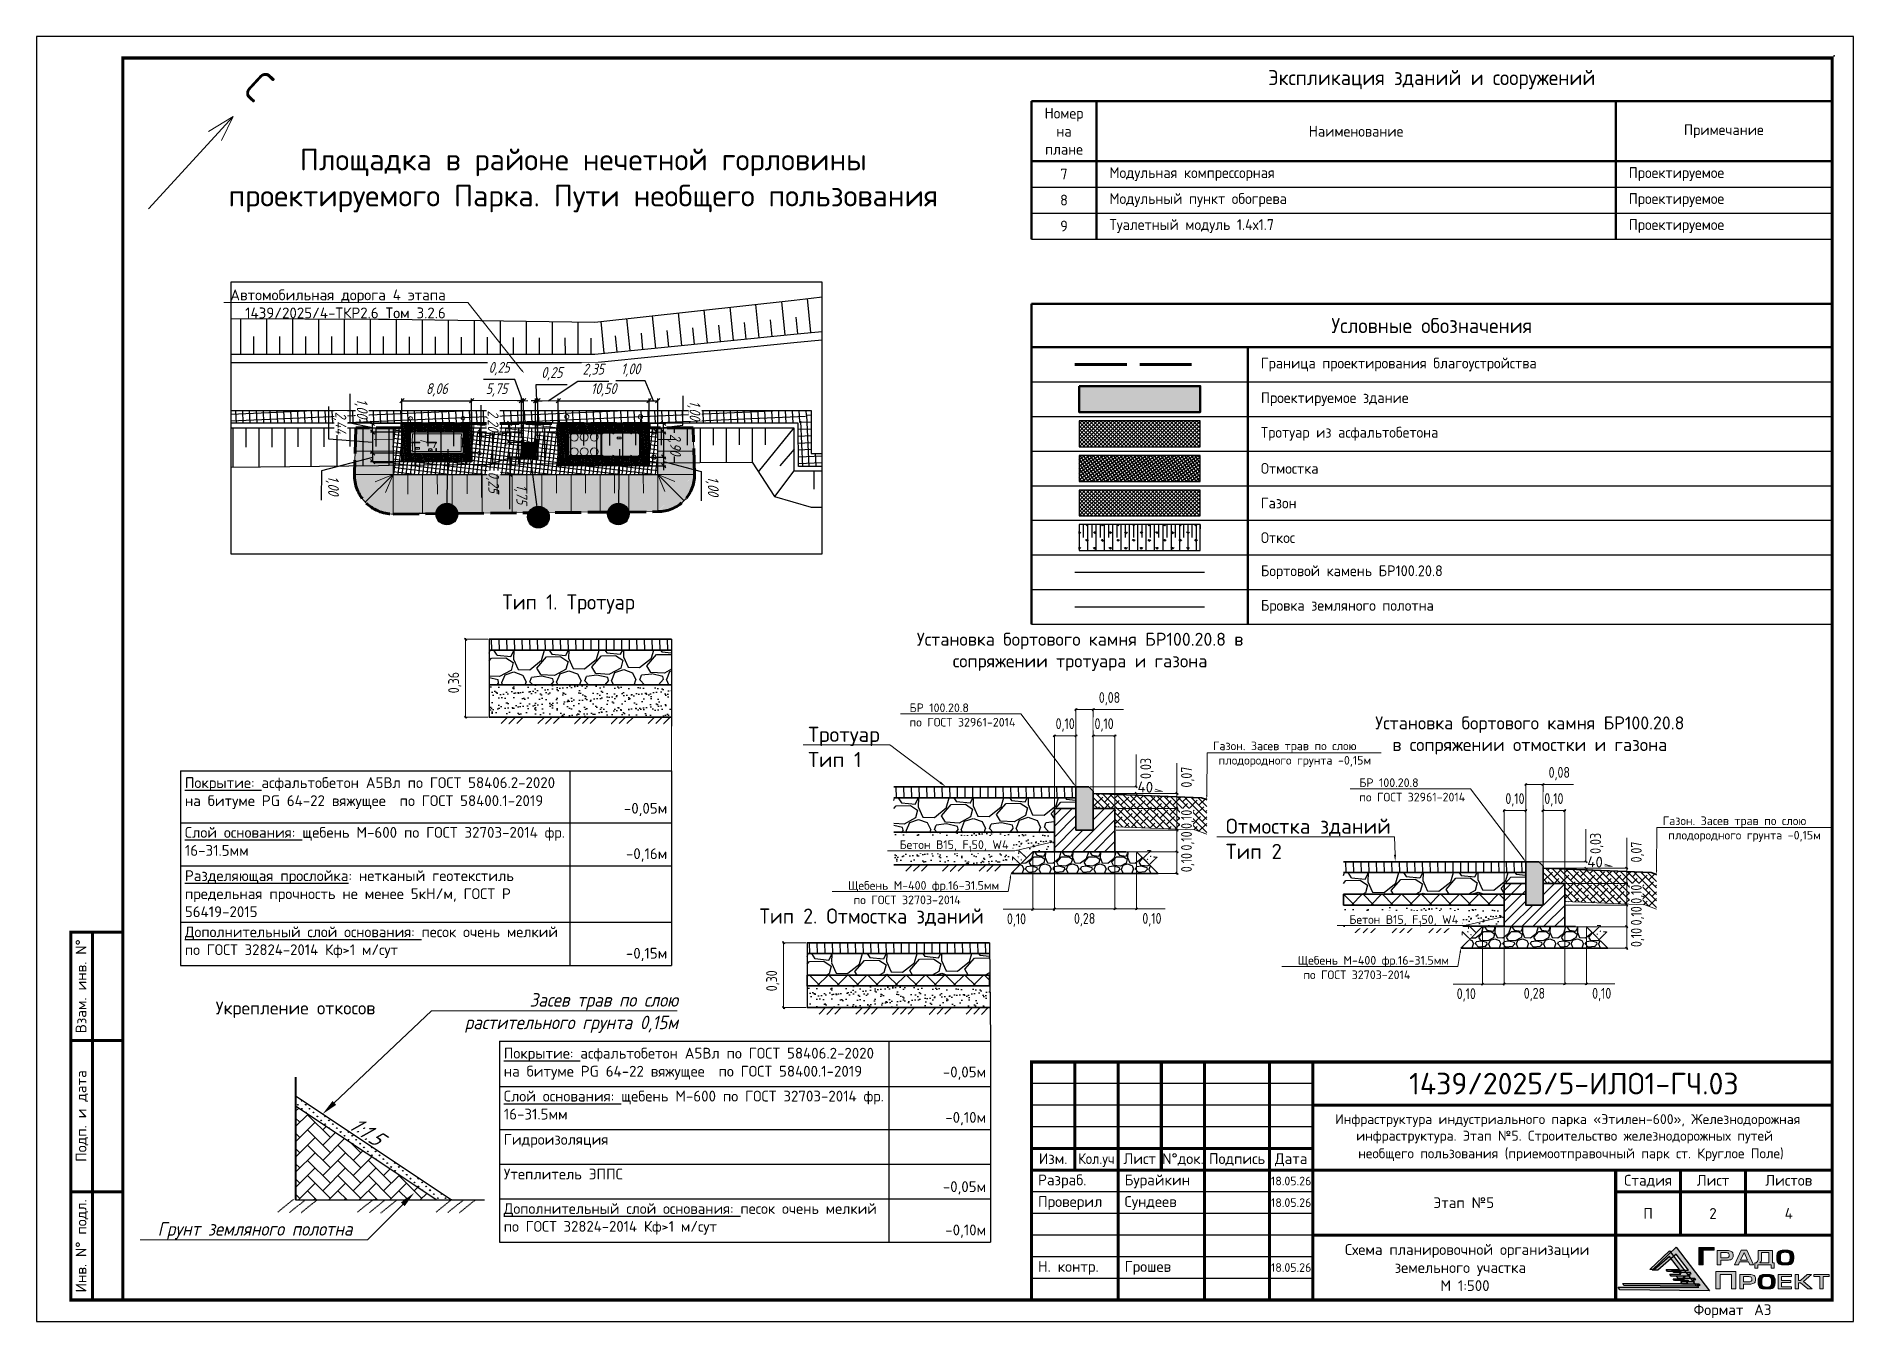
# Paper-space layout '3.2_СПОЗУ' of a CAD drawing. Header units: metres, sheet in millimetres. Extents: x 0 to 420, y 0 to 297.
# The model-space entities are those that its viewports show. They can reach past a viewport. Long polylines and large blocks are cut down to what shows.
import ezdxf
from ezdxf import colors
from ezdxf.entities.mleader import LeaderData, LeaderLine
from ezdxf.enums import TextEntityAlignment as Align
from ezdxf.math import Vec2, Vec3

# ---------------------------------------------------------------- set-up
doc = ezdxf.new("R2010")
doc.units = ezdxf.units.M
doc.linetypes.add('ACAD_ISO02W100', pattern=[15, 12, -3])
doc.linetypes.add('HIDDEN', pattern=[0.375, 0.25, -0.125])
for name, color, linetype, lineweight in [('280_ПОР_Откосы планировки', 250, 'Continuous', 20), ('ГП_АД том 3.2.6', 250, 'Continuous', 40), ('ГП_Борт_БР100.20.8', 15, 'Continuous', 30), ('ГП_Границы ЗУ', 1, 'Continuous', 50), ('ГП_Контур здания', 1, 'Continuous', 40), ('ГТ_ЭКСПЛИКАЦИЯ', 7, 'Continuous', 30), ('ПД_Проект_Штрих_Тротуар', 24, 'Continuous', 9), ('Поперечник', 7, 'Continuous', 15), ('ПП_АД_конструкция_сущ', 7, 'Continuous', 30), ('ПП_Дорога_БортовойКамень_БР100.20.8', 34, 'Continuous', 30), ('ПП_Дорога_Покрытия_Тротуар', 24, 'Continuous', 9), ('Штриховка', 7, 'Continuous', 15)]:
    doc.layers.add(name, color=color, linetype=linetype, lineweight=lineweight)
for name, color, linetype in [('_ОФОРМ_Примечания', 7, 'Continuous'), ('_Рамка-текст', 7, 'Continuous'), ('АД_конструкция', 7, 'Continuous'), ('АД_серый', 250, 'Continuous'), ('Бур_Лист', 7, 'Continuous'), ('ВС текст_2эт', 7, 'Continuous'), ('ГП_здания', 7, 'Continuous'), ('ГП_Размеры проезд', 7, 'Continuous'), ('КДО', 7, 'Continuous'), ('Нумерация листов', 7, 'Continuous'), ('Обозначения', 7, 'Continuous'), ('Откос', 7, 'Continuous'), ('ПП_Дорога_Покрытия_Газон', 3, 'Continuous'), ('ПП_Рамка_ДинамическийФормат', 7, 'Continuous'), ('Ситуация.Проектные откосы', 94, 'Continuous'), ('ТХ-площадка', 7, 'Continuous')]:
    doc.layers.add(name, color=color, linetype=linetype)
doc.layers.add('ГП_Штриховка газонов', color=254, linetype='Continuous', true_color=0xd2f9d6)
doc.layers.add('ГП_Штриховка отмостки', color=7, linetype='Continuous', true_color=0xfbfccf)
doc.layers.add('ОНХП-ГП текст', color=98, linetype='Continuous', lineweight=20, true_color=0x000800)
doc.layers.add('помощь', color=1, linetype='Continuous', plot=False)
doc.styles.add('Ck_rus', font='isocpeur.ttf', dxfattribs={"width": 0.8, "oblique": 15, "height": 2.5})
doc.styles.add('Gipronikel', font='GOST Common.ttf')
doc.styles.add('GOST Common', font='GOST Common.ttf')
doc.styles.add('GOST-2.304_Type-B', font='arial.ttf')
doc.styles.add('ISOCPEUR', font='isocpeur.ttf')
doc.styles.add('Line_GUGK', font='', dxfattribs={"height": 1})
doc.styles.get("Standard").update_dxf_attribs({"font": 'arial.ttf'})
doc.styles.add('ГОСТ', font='')
doc.styles.add('ГОСТ 2.304', font='isocpeui.ttf')
doc.styles.add('М_ТЕКСТ', font='isocpeui.ttf', dxfattribs={"width": 0.9})
doc.styles.add('СПДС', font='isocpeur.ttf')
doc.styles.add('СПДС 1.25 курсив для М500', font='isocpeui.ttf', dxfattribs={"width": 0.6, "height": 1.25})
doc.styles.add('СПДС 2.5', font='isocpeur.ttf', dxfattribs={"width": 0.8, "height": 2.5})
doc.styles.add('СПДС Рамка 2.5', font='isocpeur.ttf', dxfattribs={"height": 2.5})
doc.styles.get('Line_GUGK').set_extended_font_data('Bm431', italic=True)
doc.styles.get('ГОСТ').set_extended_font_data('GOST type A')
doc.linetypes.add('g5_121_t', pattern='A,4,-0.4,["Т",Line_GUGK,S=1,R=0,X=0,Y=-0.5],-1.2,12', length=17.6)
doc.dimstyles.new('Ck_Линейный р-р', dxfattribs={"dimscale": 0, "dimtxt": 2.5, "dimasz": 1, "dimexe": 0.5, "dimexo": 0.5, "dimtad": 1, "dimzin": 1, "dimtxsty": 'Ck_rus', "dimblk": 'OBLIQUE', "dimcen": 0, "dimdle": 0.1, "dimadec": 0, "dimazin": 0, "dimtfac": 1, "dimtofl": 0, "dimtmove": 1, "dimatfit": 3, "dimfxl": 1, "dimarcsym": 0})
doc.dimstyles.new('СПДС 1.25 для М500', dxfattribs={"dimtxt": 1.25, "dimasz": 0.5, "dimexe": 0.25, "dimexo": 0.25, "dimgap": 0.15, "dimtad": 2, "dimzin": 0, "dimtxsty": 'СПДС 1.25 курсив для М500', "dimblk": 'OBLIQUE', "dimcen": 1.5, "dimdle": 0.25, "dimclrd": 256, "dimclre": 256, "dimclrt": 256, "dimaunit": 1, "dimadec": 4, "dimazin": 2, "dimtfac": 1, "dimtofl": 0, "dimtmove": 0, "dimatfit": 3, "dimfxl": 1, "dimtfill": 1, "dimtzin": 0, "dimlwd": 15, "dimlwe": 15, "dimarcsym": 0})
doc.dimstyles.new('Стрелки', dxfattribs={"dimtxt": 2.5, "dimasz": 4, "dimexe": 1, "dimexo": 1, "dimgap": 1, "dimtad": 1, "dimzin": 0, "dimdsep": 46, "dimtxsty": 'Standard', "dimcen": 0.09, "dimdle": 1, "dimadec": 0, "dimazin": 0, "dimtfac": 1, "dimtofl": 0, "dimtmove": 0, "dimatfit": 3, "dimfxl": 1, "dimtolj": 1, "dimtzin": 0, "dimlwd": 15, "dimlwe": 15, "dimarcsym": 0})
pattern_1 = [(45, (-210, 34), (-0.4419417, 0.4419417), []), (135, (-210, 34), (-0.4419417, -0.4419417), [])]
pattern_2 = [(228.935602527, (-2304778.50083, -470363.11837), (0.119693011739, -0.104283965406), []), (318.935602527, (-2304778.50083, -470363.11837), (0.104283965406, 0.119693011739), [])]

psp = doc.layouts.new('3.2_СПОЗУ')

# ---------------------------------------------------------------- texts
at = {"layer": '_ОФОРМ_Примечания', "lineweight": 25, "style": 'Gipronikel'}
for s, p in [('Тип 1. Тротуар', (107.712, 164.543)), ('Тип 2. Отмостка зданий', (167.143, 91.972))]:
    psp.add_text(s, height=3.5, dxfattribs=at).set_placement(p)
at = {"layer": '_Рамка-текст', "char_height": 2, "width": 10, "attachment_point": 5, "line_spacing_factor": 1.1, "style": 'СПДС 2.5'}
for insert in [(290, 32.5), (290, 27.5), (290, 12.5)]:
    psp.add_mtext('{\\W1;18.05.26}', dxfattribs=dict(at, insert=insert))
at = {"layer": 'АД_конструкция', "color": 1, "lineweight": 30, "char_height": 3, "attachment_point": 2, "style": 'СПДС'}
for s, insert, width in [('{\\C7;Установка бортового камня БР100.20.8 в сопряжении тротуара и газона}', (241.213, 159.181), 76.53797), ('{\\C7;Укрепление откосов}', (59.893, 73.99), 190.64258)]:
    psp.add_mtext(s, dxfattribs=dict(at, insert=insert, width=width))
at = {"layer": 'ВС текст_2эт', "insert": (126.409, 263.684), "char_height": 5, "width": 171.55917, "attachment_point": 5, "style": 'ISOCPEUR'}
psp.add_mtext('Площадка в районе нечетной горловины проектируемого Парка. Пути необщего пользования', dxfattribs=at)
at = {"layer": 'ОНХП-ГП текст', "ltscale": 250, "insert": (52.497, 289.546), "char_height": 7.421, "width": 67.06663, "attachment_point": 1, "rotation": 317.3507, "style": 'ГОСТ'}
psp.add_mtext('С', dxfattribs=at)
at = {"layer": 'Штриховка', "color": 0, "linetype": 'ByBlock', "style": 'М_ТЕКСТ', "oblique": 15, "width": 0.9}
psp.add_text('1:1.5', height=3.6749, rotation=326.2756, dxfattribs=at).set_placement((71.867, 44.737))

msp = doc.modelspace()

# ---------------------------------------------------------------- blocks, each defined once
blk = doc.blocks.new('*U31')
at = {"layer": 'ПП_Рамка_ДинамическийФормат', "linetype": 'Continuous', "lineweight": 30, "true_color": 0x0c6001}
h = blk.add_hatch(color=88, dxfattribs=at)
h.dxf.hatch_style = 1
h.paths.add_polyline_path([(373.4, 11.89), (378.95, 17.21), (386.72, 7.1), (365.95, 7.34), (365.59, 7.93), (384.24, 7.93), (383.87, 8.41), (384.5, 8.41), (384.28, 8.69), (380.46, 8.69), (380.04, 9.24), (383.23, 9.24), (382.86, 9.72), (383.49, 9.73), (383.27, 10), (379.47, 10), (379.04, 10.56), (382.22, 10.56), (381.86, 11.03), (382.48, 11.04), (382.26, 11.33), (378.45, 11.32), (378.02, 11.87), (381.84, 11.88), (378.98, 15.58), (374.72, 11.89)])
at = {"layer": 'ПП_Рамка_ДинамическийФормат', "linetype": 'Continuous', "lineweight": 0, "true_color": 0x033c8c}
h = blk.add_hatch(color=156, dxfattribs=at)
h.dxf.hatch_style = 1
h.paths.add_polyline_path([(384.23, 13.1), (385.23, 13.1), (385.23, 16.53), (387.8, 16.53), (387.8, 17.14), (384.23, 17.14)])
at = {"layer": 'ПП_Рамка_ДинамическийФормат', "linetype": 'Continuous', "lineweight": 30, "true_color": 0x033c8c}
h = blk.add_hatch(color=156, dxfattribs=at)
h.dxf.hatch_style = 1
h.paths.add_polyline_path([(372.93, 12.05), (377.41, 16.35), (383.69, 8.19), (366.92, 8.38), (366.62, 8.85), (381.68, 8.85), (381.39, 9.24), (381.89, 9.24), (381.72, 9.47), (378.63, 9.47), (378.29, 9.91), (380.87, 9.91), (380.57, 10.3), (381.08, 10.3), (380.9, 10.53), (377.83, 10.53), (377.48, 10.98), (380.05, 10.98), (379.76, 11.36), (380.26, 11.36), (380.08, 11.6), (377.01, 11.59), (376.66, 12.04), (379.74, 12.04), (377.44, 15.03), (374, 12.05)])
at = {"layer": 'ПП_Рамка_ДинамическийФормат', "linetype": 'Continuous', "lineweight": 0, "true_color": 0x033c8c}
h = blk.add_hatch(color=156, dxfattribs=at)
h.dxf.hatch_style = 1
h.paths.add_polyline_path([(391.81, 16.19, 0.129761), (390.77, 16.46), (388.48, 16.46), (388.48, 13.1), (389.33, 13.1), (389.33, 14.21), (390.8, 14.21, 0.148195), (391.76, 14.43, 0.229809), (392.12, 15.01), (392.12, 15.6, 0.271278)])
h.paths.add_polyline_path([(389.32, 15.95), (390.58, 15.95, -0.094959), (390.98, 15.88, -0.198887), (391.19, 15.68, -0.099141), (391.26, 15.31, -0.182798), (391.11, 14.9, -0.188884), (390.82, 14.74, -0.015492), (390.55, 14.72), (389.32, 14.72)], flags=16)
h.paths.add_polyline_path([(395.32, 16.48), (394.01, 16.48), (392.49, 13.1), (393.39, 13.1), (393.65, 13.79), (395.68, 13.79), (395.99, 13.1), (396.83, 13.1)])
h.paths.add_polyline_path([(394.67, 15.96), (395.5, 14.23), (393.87, 14.23)], flags=16)
h.paths.add_polyline_path([(401.21, 16.47), (397.94, 16.47), (397.94, 14.64, -0.224), (397.59, 13.73), (397.48, 13.62), (397.13, 13.62), (397.13, 12.35), (397.83, 12.35), (397.83, 13.1), (400.91, 13.1), (400.91, 12.36), (401.64, 12.36), (401.64, 13.62), (401.21, 13.62)])
h.paths.add_polyline_path([(398.73, 15.97), (400.42, 15.97), (400.42, 13.6), (398.33, 13.6), (398.34, 13.66), (398.41, 13.69), (398.48, 13.76, 0.193412), (398.73, 14.4)], flags=16)
h.paths.add_polyline_path([(392.77, 11.58), (388.11, 11.58), (388.11, 7.56), (389.13, 7.56), (389.13, 10.93), (391.75, 10.93), (391.75, 7.56), (392.77, 7.56)])
h.paths.add_polyline_path([(397.29, 9.47), (397.29, 10.05, 0.311605), (397.01, 10.64, 0.129761), (395.97, 10.91), (393.68, 10.91), (393.68, 7.56), (394.53, 7.56), (394.53, 8.66), (396, 8.66, 0.148195), (396.96, 8.89, 0.267677)])
h.paths.add_polyline_path([(394.53, 10.41), (395.78, 10.41, -0.094959), (396.19, 10.33, -0.198887), (396.4, 10.13, -0.099141), (396.47, 9.76, -0.182798), (396.32, 9.35, -0.188884), (396.03, 9.2, -0.015492), (395.76, 9.18), (394.53, 9.18)], flags=16)
h.paths.add_polyline_path([(405.51, 9.48), (403.33, 9.48), (403.33, 10.41), (405.61, 10.41), (405.61, 10.91), (402.53, 10.91), (402.53, 7.56), (405.61, 7.56), (405.61, 8.01), (403.33, 8.01), (403.33, 9.04), (405.51, 9.04)])
h.paths.add_polyline_path([(407.25, 10.91), (406.45, 10.91), (406.45, 7.56), (407.25, 7.56), (407.25, 9), (407.73, 9), (409.41, 7.56), (410.42, 7.56), (408.4, 9.26), (410.26, 10.91), (409.28, 10.91), (407.72, 9.5), (407.25, 9.5)])
h.paths.add_polyline_path([(412.96, 10.4), (414.32, 10.4), (414.32, 10.91), (410.79, 10.91), (410.79, 10.4), (412.15, 10.4), (412.15, 7.56), (412.96, 7.56)])
h = blk.add_hatch(color=156, dxfattribs=at)
h.dxf.hatch_style = 1
edge = h.paths.add_edge_path()
edge.add_spline(control_points=[(404.18, 13.1), (404.31, 13.1), (404.55, 13.1), (404.88, 13.12), (405.17, 13.17), (405.43, 13.26), (405.66, 13.35), (405.86, 13.54), (406.04, 13.82), (406.16, 14.32), (406.15, 14.7), (406.14, 14.94), (406.14, 15.1), (406.14, 15.39), (406.04, 15.79), (405.86, 16.07), (405.66, 16.26), (405.43, 16.36), (405.17, 16.45), (404.88, 16.5), (404.55, 16.51), (404.31, 16.51), (404.18, 16.51), (404.05, 16.51), (403.82, 16.51), (403.49, 16.5), (403.2, 16.45), (402.94, 16.36), (402.71, 16.26), (402.51, 16.07), (402.33, 15.79), (402.23, 15.39), (402.23, 15.1), (402.23, 14.94), (402.22, 14.7), (402.21, 14.32), (402.33, 13.82), (402.51, 13.54), (402.71, 13.35), (402.94, 13.26), (403.2, 13.17), (403.49, 13.12), (403.82, 13.1), (404.05, 13.1), (404.18, 13.1)], knot_values=[0, 0, 0, 0, 0.392432, 0.709081, 0.998708, 1.278127, 1.53821, 1.728059, 2.110629, 2.5013, 3.242256, 3.242256, 3.242256, 3.711066, 4.101736, 4.484307, 4.674156, 4.934238, 5.213657, 5.503284, 5.819934, 6.212366, 6.212366, 6.212366, 6.590896, 6.907546, 7.197173, 7.476592, 7.736674, 7.926524, 8.309094, 8.699764, 9.168574, 9.168574, 9.168574, 9.90953, 10.300201, 10.682771, 10.87262, 11.132703, 11.412122, 11.701749, 12.018398, 12.396929, 12.396929, 12.396929, 12.396929], degree=3, periodic=0)
edge = h.paths.add_edge_path(flags=16)
edge.add_spline(control_points=[(403.07, 14.94), (403.07, 14.88), (403.07, 14.8), (403.07, 14.81), (403.07, 14.69), (403.06, 14.48), (403.1, 14.21), (403.14, 14), (403.23, 13.87), (403.29, 13.75), (403.41, 13.68), (403.54, 13.61), (403.7, 13.6), (403.89, 13.59), (404.04, 13.58), (404.15, 13.58), (404.18, 13.58), (404.22, 13.58), (404.32, 13.58), (404.48, 13.59), (404.66, 13.6), (404.83, 13.61), (404.96, 13.68), (405.07, 13.74), (405.14, 13.87), (405.22, 13.99), (405.27, 14.2), (405.31, 14.47), (405.3, 14.69), (405.3, 14.81), (405.3, 14.93), (405.31, 15.14), (405.27, 15.41), (405.23, 15.62), (405.14, 15.75), (405.07, 15.87), (404.96, 15.93), (404.83, 16), (404.66, 16.01), (404.48, 16.02), (404.32, 16.03), (404.22, 16.03), (404.19, 16.03), (404.15, 16.03), (404.05, 16.03), (403.89, 16.02), (403.71, 16.01), (403.54, 16), (403.41, 15.93), (403.3, 15.87), (403.23, 15.75), (403.15, 15.62), (403.1, 15.41), (403.06, 15.14), (403.07, 15), (403.07, 14.94)], knot_values=[0, 0, 0, 0, 1, 2, 3, 4, 5, 6, 7, 8, 9, 10, 11, 12, 13, 14, 15, 16, 17, 18, 19, 20, 21, 22, 23, 24, 25, 26, 27, 28, 29, 30, 31, 32, 33, 34, 35, 36, 37, 38, 39, 40, 41, 42, 43, 44, 45, 46, 47, 48, 49, 50, 51, 52, 53, 53, 53, 53], degree=3, periodic=0)
h = blk.add_hatch(color=156, dxfattribs=at)
h.dxf.hatch_style = 1
edge = h.paths.add_edge_path()
edge.add_spline(control_points=[(399.88, 7.56), (400.01, 7.56), (400.25, 7.56), (400.58, 7.56), (400.87, 7.58), (401.14, 7.67), (401.36, 7.76), (401.57, 7.96), (401.74, 8.23), (401.86, 8.73), (401.85, 9.11), (401.85, 9.36), (401.85, 9.51), (401.85, 9.8), (401.74, 10.21), (401.57, 10.48), (401.36, 10.68), (401.14, 10.77), (400.87, 10.86), (400.58, 10.91), (400.25, 10.91), (400.01, 10.91), (399.88, 10.91), (399.76, 10.91), (399.52, 10.91), (399.2, 10.91), (398.9, 10.86), (398.64, 10.77), (398.41, 10.68), (398.21, 10.48), (398.04, 10.21), (397.93, 9.8), (397.93, 9.51), (397.93, 9.36), (397.92, 9.11), (397.91, 8.73), (398.04, 8.23), (398.21, 7.96), (398.41, 7.76), (398.64, 7.67), (398.9, 7.58), (399.2, 7.56), (399.52, 7.56), (399.76, 7.56), (399.88, 7.56)], knot_values=[0, 0, 0, 0, 0.392432, 0.709081, 0.998708, 1.278127, 1.53821, 1.728059, 2.110629, 2.5013, 3.242256, 3.242256, 3.242256, 3.711066, 4.101736, 4.484307, 4.674156, 4.934238, 5.213657, 5.503284, 5.819934, 6.212366, 6.212366, 6.212366, 6.590896, 6.907546, 7.197173, 7.476592, 7.736674, 7.926524, 8.309094, 8.699764, 9.168574, 9.168574, 9.168574, 9.90953, 10.300201, 10.682771, 10.87262, 11.132703, 11.412122, 11.701749, 12.018398, 12.396929, 12.396929, 12.396929, 12.396929], degree=3, periodic=0)
edge = h.paths.add_edge_path(flags=16)
edge.add_spline(control_points=[(398.77, 9.35), (398.78, 9.3), (398.78, 9.22), (398.78, 9.22), (398.77, 9.11), (398.77, 8.89), (398.81, 8.62), (398.85, 8.41), (398.93, 8.28), (399, 8.16), (399.11, 8.1), (399.24, 8.03), (399.41, 8.02), (399.59, 8), (399.75, 8), (399.85, 8), (399.89, 8), (399.92, 8), (400.03, 8), (400.19, 8), (400.37, 8.01), (400.53, 8.02), (400.66, 8.09), (400.78, 8.16), (400.85, 8.28), (400.93, 8.4), (400.97, 8.61), (401.01, 8.88), (401.01, 9.1), (401, 9.22), (401.01, 9.34), (401.01, 9.55), (400.97, 9.82), (400.93, 10.03), (400.85, 10.16), (400.78, 10.28), (400.67, 10.34), (400.53, 10.42), (400.37, 10.42), (400.19, 10.44), (400.03, 10.44), (399.93, 10.44), (399.89, 10.44), (399.85, 10.44), (399.75, 10.44), (399.59, 10.44), (399.41, 10.42), (399.25, 10.41), (399.11, 10.34), (399, 10.28), (398.93, 10.16), (398.85, 10.03), (398.81, 9.82), (398.77, 9.55), (398.77, 9.41), (398.77, 9.35)], knot_values=[0, 0, 0, 0, 1, 2, 3, 4, 5, 6, 7, 8, 9, 10, 11, 12, 13, 14, 15, 16, 17, 18, 19, 20, 21, 22, 23, 24, 25, 26, 27, 28, 29, 30, 31, 32, 33, 34, 35, 36, 37, 38, 39, 40, 41, 42, 43, 44, 45, 46, 47, 48, 49, 50, 51, 52, 53, 53, 53, 53], degree=3, periodic=0)
at = {"layer": 'ПП_Рамка_ДинамическийФормат'}
blk.add_lwpolyline([(0, 0), (420, 0), (420, 297), (0, 297)], close=True, dxfattribs=at)
at = {"layer": 'ПП_Рамка_ДинамическийФормат', "const_width": 0.7}
for points in [[(20, 5), (415, 5), (415, 292), (20, 292)], [(8, 5), (20, 5), (20, 90), (8, 90)], [(230, 60), (230, 5), (415, 5), (415, 60)]]:
    blk.add_lwpolyline(points, close=True, dxfattribs=at)
for points in [[(13, 5), (13, 90)], [(20, 65), (8, 65)], [(240, 60), (240, 35)], [(250, 60), (250, 5)], [(260, 60), (260, 35)], [(270, 60), (270, 5)], [(285, 60), (285, 5)], [(295, 60), (295, 5)], [(295, 50), (415, 50)], [(295, 40), (230, 40)], [(295, 35), (230, 35)], [(295, 35), (415, 35)], [(365, 35), (365, 5)], [(380, 35), (380, 20)], [(395, 35), (395, 20)], [(20, 30), (8, 30)], [(415, 30), (365, 30)], [(295, 20), (415, 20)]]:
    blk.add_lwpolyline(points, dxfattribs=at)
at = {"layer": 'ПП_Рамка_ДинамическийФормат'}
for points in [[(295, 55), (230, 55)], [(295, 50), (230, 50)], [(295, 45), (230, 45)], [(295, 30), (230, 30)], [(295, 25), (230, 25)], [(295, 20), (230, 20)], [(295, 15), (230, 15)], [(295, 10), (230, 10)]]:
    blk.add_lwpolyline(points, dxfattribs=at)
at = {"layer": 'ПП_Рамка_ДинамическийФормат', "color": 88, "linetype": 'Continuous', "lineweight": 30, "true_color": 0x0c6001}
blk.add_lwpolyline([(373.4, 11.89), (378.95, 17.21), (386.72, 7.1), (365.95, 7.34), (365.59, 7.93), (384.24, 7.93), (383.87, 8.41), (384.5, 8.41), (384.28, 8.69), (380.46, 8.69), (380.04, 9.24), (383.23, 9.24), (382.86, 9.72), (383.49, 9.73), (383.27, 10), (379.47, 10), (379.04, 10.56), (382.22, 10.56), (381.86, 11.03), (382.48, 11.04), (382.26, 11.33), (378.45, 11.32), (378.02, 11.87), (381.84, 11.88), (378.98, 15.58), (374.72, 11.89)], close=True, dxfattribs=at)
at = {"layer": 'ПП_Рамка_ДинамическийФормат', "color": 156, "linetype": 'Continuous', "lineweight": 0, "true_color": 0x033c8c}
blk.add_lwpolyline([(384.23, 13.1), (384.23, 17.14), (387.8, 17.14), (387.8, 16.53), (385.23, 16.53), (385.23, 13.1), (384.23, 13.1)], dxfattribs=at)
at = {"layer": 'ПП_Рамка_ДинамическийФормат', "color": 7, "linetype": 'Continuous', "lineweight": 30, "true_color": 0xffffff}
blk.add_lwpolyline([(372.93, 12.05), (377.41, 16.35), (383.69, 8.19), (366.92, 8.38), (366.62, 8.85), (381.68, 8.85), (381.39, 9.24), (381.89, 9.24), (381.72, 9.47), (378.63, 9.47), (378.29, 9.91), (380.87, 9.91), (380.57, 10.3), (381.08, 10.3), (380.9, 10.53), (377.83, 10.53), (377.48, 10.98), (380.05, 10.98), (379.76, 11.36), (380.26, 11.36), (380.08, 11.6), (377.01, 11.59), (376.66, 12.04), (379.74, 12.04), (377.44, 15.03), (374, 12.05)], close=True, dxfattribs=at)
at = {"layer": 'ПП_Рамка_ДинамическийФормат', "color": 156, "linetype": 'Continuous', "lineweight": 0, "true_color": 0x033c8c}
for points in [[(388.48, 13.1), (388.48, 16.46), (390.77, 16.46, -0.129761), (391.81, 16.19, -0.271278), (392.12, 15.6), (392.12, 15.01, -0.229809), (391.76, 14.43, -0.148195), (390.8, 14.21), (389.33, 14.21), (389.33, 13.1), (388.48, 13.1)], [(397.94, 16.47), (401.21, 16.47), (401.21, 13.62), (401.64, 13.62), (401.64, 12.36), (400.91, 12.36), (400.91, 13.1), (397.83, 13.1), (397.83, 12.35), (397.13, 12.35), (397.13, 13.62), (397.48, 13.62), (397.59, 13.73, 0.224), (397.94, 14.64), (397.94, 16.47)], [(393.68, 7.56), (393.68, 10.91), (395.97, 10.91, -0.129761), (397.01, 10.64, -0.311605), (397.29, 10.05), (397.29, 9.47, -0.267677), (396.96, 8.89, -0.148195), (396, 8.66), (394.53, 8.66), (394.53, 7.56), (393.68, 7.56)]]:
    blk.add_lwpolyline(points, format="xyb", dxfattribs=at)
for points in [[(389.32, 15.95), (390.58, 15.95, -0.094959), (390.98, 15.88, -0.198887), (391.19, 15.68, -0.099141), (391.26, 15.31, -0.182798), (391.11, 14.9, -0.188884), (390.82, 14.74, -0.015492), (390.55, 14.72), (389.32, 14.72), (389.32, 15.95)], [(398.73, 15.97), (400.42, 15.97), (400.42, 13.6), (398.33, 13.6), (398.34, 13.66), (398.41, 13.69), (398.48, 13.76, 0.193412), (398.73, 14.4), (398.73, 15.97)], [(394.53, 10.41), (395.78, 10.41, -0.094959), (396.19, 10.33, -0.198887), (396.4, 10.13, -0.099141), (396.47, 9.76, -0.182798), (396.32, 9.35, -0.188884), (396.03, 9.2, -0.015492), (395.76, 9.18), (394.53, 9.18), (394.53, 10.41)]]:
    blk.add_lwpolyline(points, format="xyb", close=True, dxfattribs=at)
for points in [[(392.49, 13.1), (394.01, 16.48), (395.32, 16.48), (396.83, 13.1), (395.99, 13.1), (395.68, 13.79), (393.65, 13.79), (393.39, 13.1)], [(393.87, 14.23), (395.5, 14.23), (394.67, 15.96), (393.87, 14.23)], [(392.77, 7.56), (392.77, 11.58), (388.11, 11.58), (388.11, 7.56), (389.13, 7.56), (389.13, 10.93), (391.75, 10.93), (391.75, 7.56)], [(402.53, 10.91), (402.53, 7.56), (405.61, 7.56), (405.61, 8.01), (403.33, 8.01), (403.33, 9.04), (405.51, 9.04), (405.51, 9.48), (403.33, 9.48), (403.33, 10.41), (405.61, 10.41), (405.61, 10.91)], [(406.45, 10.91), (407.25, 10.91), (407.25, 9.5), (407.72, 9.5), (409.28, 10.91), (410.26, 10.91), (408.4, 9.26), (410.42, 7.56), (409.41, 7.56), (407.73, 9), (407.25, 9), (407.25, 7.56), (406.45, 7.56)], [(412.15, 7.56), (412.15, 10.4), (410.79, 10.4), (410.79, 10.91), (414.32, 10.91), (414.32, 10.4), (412.96, 10.4), (412.96, 7.56)]]:
    blk.add_lwpolyline(points, close=True, dxfattribs=at)
for points in [[(404.18, 13.1), (404.31, 13.1), (404.55, 13.1), (404.88, 13.12), (405.17, 13.17), (405.43, 13.26), (405.66, 13.35), (405.86, 13.54), (406.04, 13.82), (406.16, 14.32), (406.15, 14.7), (406.14, 14.94), (406.14, 15.1), (406.14, 15.39), (406.04, 15.79), (405.86, 16.07), (405.66, 16.26), (405.43, 16.36), (405.17, 16.45), (404.88, 16.5), (404.55, 16.51), (404.31, 16.51), (404.18, 16.51), (404.05, 16.51), (403.82, 16.51), (403.49, 16.5), (403.2, 16.45), (402.94, 16.36), (402.71, 16.26), (402.51, 16.07), (402.33, 15.79), (402.23, 15.39), (402.23, 15.1), (402.23, 14.94), (402.22, 14.7), (402.21, 14.32), (402.33, 13.82), (402.51, 13.54), (402.71, 13.35), (402.94, 13.26), (403.2, 13.17), (403.49, 13.12), (403.82, 13.1), (404.05, 13.1), (404.18, 13.1)], [(399.88, 7.56), (400.01, 7.56), (400.25, 7.56), (400.58, 7.56), (400.87, 7.58), (401.14, 7.67), (401.36, 7.76), (401.57, 7.96), (401.74, 8.23), (401.86, 8.73), (401.85, 9.11), (401.85, 9.36), (401.85, 9.51), (401.85, 9.8), (401.74, 10.21), (401.57, 10.48), (401.36, 10.68), (401.14, 10.77), (400.87, 10.86), (400.58, 10.91), (400.25, 10.91), (400.01, 10.91), (399.88, 10.91), (399.76, 10.91), (399.52, 10.91), (399.2, 10.91), (398.9, 10.86), (398.64, 10.77), (398.41, 10.68), (398.21, 10.48), (398.04, 10.21), (397.93, 9.8), (397.93, 9.51), (397.93, 9.36), (397.92, 9.11), (397.91, 8.73), (398.04, 8.23), (398.21, 7.96), (398.41, 7.76), (398.64, 7.67), (398.9, 7.58), (399.2, 7.56), (399.52, 7.56), (399.76, 7.56), (399.88, 7.56)]]:
    blk.add_open_spline(points, degree=3, knots=[0, 0, 0, 0, 0.392432, 0.709081, 0.998708, 1.278127, 1.53821, 1.728059, 2.110629, 2.5013, 3.242256, 3.242256, 3.242256, 3.711066, 4.101736, 4.484307, 4.674156, 4.934238, 5.213657, 5.503284, 5.819934, 6.212366, 6.212366, 6.212366, 6.590896, 6.907546, 7.197173, 7.476592, 7.736674, 7.926524, 8.309094, 8.699764, 9.168574, 9.168574, 9.168574, 9.90953, 10.300201, 10.682771, 10.87262, 11.132703, 11.412122, 11.701749, 12.018398, 12.396929, 12.396929, 12.396929, 12.396929], dxfattribs=at)
for points in [[(403.07, 14.94), (403.07, 14.88), (403.07, 14.8), (403.07, 14.81), (403.07, 14.69), (403.06, 14.48), (403.1, 14.21), (403.14, 14), (403.23, 13.87), (403.29, 13.75), (403.41, 13.68), (403.54, 13.61), (403.7, 13.6), (403.89, 13.59), (404.04, 13.58), (404.15, 13.58), (404.18, 13.58), (404.22, 13.58), (404.32, 13.58), (404.48, 13.59), (404.66, 13.6), (404.83, 13.61), (404.96, 13.68), (405.07, 13.74), (405.14, 13.87), (405.22, 13.99), (405.27, 14.2), (405.31, 14.47), (405.3, 14.69), (405.3, 14.81), (405.3, 14.93), (405.31, 15.14), (405.27, 15.41), (405.23, 15.62), (405.14, 15.75), (405.07, 15.87), (404.96, 15.93), (404.83, 16), (404.66, 16.01), (404.48, 16.02), (404.32, 16.03), (404.22, 16.03), (404.19, 16.03), (404.15, 16.03), (404.05, 16.03), (403.89, 16.02), (403.71, 16.01), (403.54, 16), (403.41, 15.93), (403.3, 15.87), (403.23, 15.75), (403.15, 15.62), (403.1, 15.41), (403.06, 15.14), (403.07, 15), (403.07, 14.94)], [(398.77, 9.35), (398.78, 9.3), (398.78, 9.22), (398.78, 9.22), (398.77, 9.11), (398.77, 8.89), (398.81, 8.62), (398.85, 8.41), (398.93, 8.28), (399, 8.16), (399.11, 8.1), (399.24, 8.03), (399.41, 8.02), (399.59, 8), (399.75, 8), (399.85, 8), (399.89, 8), (399.92, 8), (400.03, 8), (400.19, 8), (400.37, 8.01), (400.53, 8.02), (400.66, 8.09), (400.78, 8.16), (400.85, 8.28), (400.93, 8.4), (400.97, 8.61), (401.01, 8.88), (401.01, 9.1), (401, 9.22), (401.01, 9.34), (401.01, 9.55), (400.97, 9.82), (400.93, 10.03), (400.85, 10.16), (400.78, 10.28), (400.67, 10.34), (400.53, 10.42), (400.37, 10.42), (400.19, 10.44), (400.03, 10.44), (399.93, 10.44), (399.89, 10.44), (399.85, 10.44), (399.75, 10.44), (399.59, 10.44), (399.41, 10.42), (399.25, 10.41), (399.11, 10.34), (399, 10.28), (398.93, 10.16), (398.85, 10.03), (398.81, 9.82), (398.77, 9.55), (398.77, 9.41), (398.77, 9.35)]]:
    blk.add_open_spline(points, degree=3, dxfattribs=at)
at = {"layer": 'ПП_Рамка_ДинамическийФормат'}
blk.add_point((415.5, 292.5), dxfattribs=at)
at = {"layer": 'ПП_Рамка_ДинамическийФормат', "style": 'ISOCPEUR'}
for s, p in [('Взам. инв. N%%D', (12.33, 77.5)), ('Подп. и дата', (12.33, 47.5)), ('Инв. N%%D подл.', (12.33, 17.5))]:
    blk.add_text(s, height=2.5, rotation=90, dxfattribs=at).set_placement(p, align=Align.BOTTOM_CENTER)
at = {"layer": 'ПП_Рамка_ДинамическийФормат', "style": 'СПДС'}
for s, p in [('Изм.', (235, 35.67)), ('Лист', (255, 35.67)), ('N%%Dдок.', (265, 35.67)), ('Подпись', (277.5, 35.67)), ('Дата', (290, 35.67)), ('Стадия', (372.5, 30.67)), ('Лист', (387.5, 30.67)), ('Листов', (405, 30.67))]:
    blk.add_text(s, height=2.5, dxfattribs=at).set_placement(p, align=Align.BOTTOM_CENTER)
at = {"layer": 'ПП_Рамка_ДинамическийФормат', "style": 'СПДС', "width": 0.9}
blk.add_text('Кол.уч', height=2.5, dxfattribs=at).set_placement((245, 35.67), align=Align.BOTTOM_CENTER)
at = {"layer": 'ПП_Рамка_ДинамическийФормат', "style": 'ISOCPEUR'}
blk.add_text('Формат', height=2.5, dxfattribs=at).set_placement((383, 1.5))
at = {"layer": 'ПП_Рамка_ДинамическийФормат', "style": 'СПДС', "flags": 4}
for tag, height, p in [('ШИФР', 5, (355, 55)), ('ОБЪЕКТ', 2.5, (355, 42.5)), ('ПОДОБЪЕКТ', 2.5, (330, 27.5)), ('СТАДИЯ', 2.5, (372.5, 25)), ('ЛИСТ', 2.5, (387.5, 25)), ('ЛИСТОВ', 2.5, (405, 25)), ('ЧЕРТЕЖ', 2.5, (330, 12.5))]:
    blk.add_attdef(tag, text='', height=height, dxfattribs=at).set_placement(p, align=Align.MIDDLE_CENTER)
at = {"layer": 'ПП_Рамка_ДинамическийФормат', "style": 'СПДС'}
for tag, p, flags in [('СПЕЦ_1', (231.5, 31.5), 12), ('ФАМИЛИЯ_1', (251.5, 31.5), 4), ('СПЕЦ_2', (231.5, 26.5), 12), ('ФАМИЛИЯ_2', (251.5, 26.5), 4), ('СПЕЦ_3', (231.5, 21.5), 12), ('ФАМИЛИЯ_3', (251.5, 21.5), 4), ('СПЕЦ_4', (231.5, 16.5), 12), ('ФАМИЛИЯ_4', (251.5, 16.5), 4), ('СПЕЦ_5', (231.5, 11.5), 12), ('ФАМИЛИЯ_5', (251.5, 11.5), 4), ('СПЕЦ_6', (231.5, 6.5), 12), ('ФАМИЛИЯ_6', (251.5, 6.5), 4)]:
    blk.add_attdef(tag, p, '', height=2.5, dxfattribs=dict(at, flags=flags))
blk.add_attdef('ФОРМАТ', (397, 1.5), '', height=2.5, dxfattribs=at)
blk = doc.blocks.new('*T43')
at = {"layer": '_ОФОРМ_Примечания', "color": 0, "lineweight": 50, "transparency": 16777216}
for p, q in [((0, -10), (185, -10)), ((0, -10), (0, -41.83)), ((15, -10), (15, -41.83)), ((135, -10), (135, -41.83)), ((185, -10), (185, -41.83)), ((0, -23.83), (185, -23.83))]:
    blk.add_line(p, q, dxfattribs=at)
at = {"layer": '_ОФОРМ_Примечания', "color": 0, "lineweight": -2, "transparency": 16777216}
for p, q in [((0, -29.83), (185, -29.83)), ((0, -35.83), (185, -35.83)), ((0, -41.83), (185, -41.83))]:
    blk.add_line(p, q, dxfattribs=at)
at = {"layer": '_ОФОРМ_Примечания', "transparency": 16777216}
for s, insert, char_height, width, attachment_point, style in [('Экспликация зданий и сооружений ', (92.5, -5), 3.5, 182, 5, 'Gipronikel'), ('Номер на плане', (7.5, -16.92), 2.5, 12, 5, 'Gipronikel'), ('{\\fGOST Common|b0|i0|c204|p34;\\C256;Наименование}', (75, -16.92), 2.5, 117, 5, 'Gipronikel'), ('Примечание', (160, -16.92), 2.5, 47, 5, 'Gipronikel'), ('7', (7.5, -26.83), 2.5, 12, 5, 'GOST Common'), ('Модульная компрессорная', (18, -26.83), 2.5, 114, 4, 'GOST Common'), ('Проектируемое', (138, -26.83), 2.5, 44, 4, 'GOST Common'), ('8', (7.5, -32.83), 2.5, 12, 5, 'GOST Common'), ('Модульный пункт обогрева', (18, -32.83), 2.5, 114, 4, 'GOST Common'), ('Проектируемое', (138, -32.83), 2.5, 44, 4, 'GOST Common'), ('9', (7.5, -38.83), 2.5, 12, 5, 'GOST Common'), ('Туалетный модуль 1.4х1.7', (18, -38.83), 2.5, 114, 4, 'GOST Common'), ('Проектируемое', (138, -38.83), 2.5, 44, 4, 'GOST Common')]:
    blk.add_mtext(s, dxfattribs=dict(at, insert=insert, char_height=char_height, width=width, attachment_point=attachment_point, style=style))
blk = doc.blocks.new('*U11')
at = {"layer": 'ГТ_ЭКСПЛИКАЦИЯ', "linetype": 'g5_121_t', "true_color": 0xffffff}
h = blk.add_hatch(color=7, dxfattribs=at)
h.dxf.hatch_style = 1
edge = h.paths.add_edge_path()
edge.add_arc((0, 0), 2.5, 0, 360)
at = {"layer": 'ГТ_ЭКСПЛИКАЦИЯ'}
blk.add_lwpolyline([(0, 0), (0.33, 15.02)], dxfattribs=at)
blk.add_circle((0, 0), 2.5, dxfattribs=at)
at = {"layer": 'ГТ_ЭКСПЛИКАЦИЯ', "color": 18, "lineweight": 50, "true_color": 0x000000, "style": 'GOST-2.304_Type-B'}
blk.add_attdef('№', text='', height=2.5, dxfattribs=at).set_placement((0, 0), align=Align.MIDDLE_CENTER)
blk = doc.blocks.new('*T44')
at = {"layer": 'Бур_Лист', "linetype": 'ByBlock', "lineweight": -2, "transparency": 16777216}
for p, q in [((0, 0), (113.48, 0)), ((0, 0), (0, -45)), ((90, 0), (90, -45)), ((113.48, 0), (113.48, -45)), ((0, -12), (113.48, -12)), ((0, -35), (90, -35)), ((0, -45), (90, -45))]:
    blk.add_line(p, q, dxfattribs=at)
at = {"layer": 'Бур_Лист', "color": 0, "linetype": 'ByBlock', "lineweight": -2, "transparency": 16777216}
for p, q in [((0, -22), (113.48, -22)), ((90, -35), (113.48, -35)), ((90, -45), (113.48, -45))]:
    blk.add_line(p, q, dxfattribs=at)
at = {"layer": 'Бур_Лист', "color": 0, "transparency": 16777216, "char_height": 2.5}
for s, insert, width, attachment_point, style in [('\\A1;{\\fISOCPEUR|b1|i0|c204|p34;\\L\\C256;Покрытие:\\fISOCPEUR|b0|i0|c204|p34;\\l асфальтобетон А5Вл по ГОСТ 58406.2-2020 \\A0;на битуме PG 64-22 вяжущее  по ГОСТ 58400.1-2019}', (1, -1.5), 88, 1, 'ISOCPEUR'), ('-0,05м', (112.48, -10.5), 21.4821, 9, 'СПДС'), ('\\A1;{\\fISOCPEUR|b1|i0|c204|p34;\\L\\C256;Слой основания:\\fISOCPEUR|b0|i0|c204|p34;\\l щебень М-600 по ГОСТ 32703-2014 фр. 16-31.5мм  }', (1, -13), 88, 1, 'СПДС Рамка 2.5'), ('-0,16м', (112.48, -21), 21.4821, 9, 'СПДС'), ('{\\L\\C7;Разделяющая прослойка\\l: \\C256;нетканый геотекстиль предельная прочность не менее 5кН/м, ГОСТ Р 56419-2015}', (1, -23), 88, 1, 'СПДС'), ('-0,15м', (112.48, -44), 21.4821, 9, 'СПДС')]:
    blk.add_mtext(s, dxfattribs=dict(at, insert=insert, width=width, attachment_point=attachment_point, style=style))
at = {"layer": 'Бур_Лист', "color": 0, "transparency": 16777216, "insert": (1, -36), "char_height": 2.46944, "width": 88, "attachment_point": 1}
blk.add_mtext('\\A1;{\\fISOCPEUR|b1|i0|c204|p34;\\L\\C256;Дополнительный слой основания:\\fISOCPEUR|b0|i0|c204|p34;\\l песок очень мелкий по ГОСТ 32824-2014 Кф>1 м/сут  }', dxfattribs=at)
blk = doc.blocks.new('_Oblique')
at = {"color": 0, "linetype": 'ByBlock', "lineweight": -2}
blk.add_line((-0.5, -0.5), (0.5, 0.5), dxfattribs=at)
blk = doc.blocks.new('*D45')
at = {"layer": 'Обозначения', "linetype": 'Continuous', "lineweight": 15, "transparency": 16777216}
for p, q in [((104.4, 157.68), (98.97, 157.68)), ((104.4, 139.68), (98.97, 139.68))]:
    blk.add_line(p, q, dxfattribs=at)
at = {"layer": 'Обозначения', "lineweight": 15, "transparency": 16777216}
blk.add_line((99.22, 139.43), (99.22, 157.93), dxfattribs=at)
at = {"layer": 'Обозначения', "lineweight": 15, "transparency": 16777216, "xscale": 0.5, "yscale": 0.5, "zscale": 0.5}
for p, rotation in [((99.22, 157.68), 90), ((99.22, 139.68), 270)]:
    blk.add_blockref('_Oblique', p, dxfattribs=dict(at, rotation=rotation))
at = {"layer": 'Обозначения', "transparency": 16777216, "insert": (96.72, 147.66), "char_height": 2.5, "attachment_point": 5, "rotation": 90, "style": 'СПДС 2.5', "bg_fill": 3, "box_fill_scale": 1.1, "bg_fill_color": 9, "bg_fill_true_color": 13158600, "bg_fill_transparency": 0}
blk.add_mtext('0,36', dxfattribs=at)
blk = doc.blocks.new('*T46')
at = {"layer": 'Бур_Лист', "linetype": 'ByBlock', "lineweight": -2, "transparency": 16777216}
for p, q in [((0, 0), (113.48, 0)), ((0, 0), (0, -46.42)), ((90, 0), (90, -36.42)), ((113.48, 0), (113.48, -46.42)), ((0, -10.42), (113.48, -10.42)), ((0, -20.42), (90, -20.42)), ((0, -28.42), (90, -28.42)), ((0, -36.42), (90, -36.42)), ((0, -46.42), (90, -46.42))]:
    blk.add_line(p, q, dxfattribs=at)
at = {"layer": 'Бур_Лист', "color": 0, "linetype": 'ByBlock', "lineweight": -2, "transparency": 16777216}
for p, q in [((90, -20.42), (113.48, -20.42)), ((90, -28.42), (113.48, -28.42)), ((90, -36.42), (113.48, -36.42)), ((90, -36.42), (90, -46.42)), ((90, -46.42), (113.48, -46.42))]:
    blk.add_line(p, q, dxfattribs=at)
at = {"layer": 'Бур_Лист', "color": 0, "transparency": 16777216, "char_height": 2.5}
for s, insert, width, attachment_point, style in [('\\A1;{\\fISOCPEUR|b1|i0|c204|p34;\\L\\C256;Покрытие:\\fISOCPEUR|b0|i0|c204|p34;\\l асфальтобетон А5Вл по ГОСТ 58406.2-2020 \\A0;на битуме PG 64-22 вяжущее  по ГОСТ 58400.1-2019}', (1, -1.5), 88, 1, 'ISOCPEUR'), ('-0,05м', (112.48, -8.92), 21.4821, 9, 'СПДС'), ('\\A1;{\\fISOCPEUR|b1|i0|c204|p34;\\L\\C256;Слой основания:\\fISOCPEUR|b0|i0|c204|p34;\\l щебень М-600 по ГОСТ 32703-2014 фр. 16-31.5мм  }', (1, -11.42), 88, 1, 'СПДС Рамка 2.5'), ('-0,10м', (112.48, -19.42), 21.4821, 9, 'СПДС'), ('Гидроизоляция', (1, -21.42), 88, 1, 'СПДС Рамка 2.5'), ('Утеплитель ЭППС ', (1, -29.42), 88, 1, 'СПДС Рамка 2.5'), ('-0,05м', (112.48, -35.42), 21.4821, 9, 'СПДС'), ('-0,10м', (112.48, -45.42), 21.4821, 9, 'СПДС')]:
    blk.add_mtext(s, dxfattribs=dict(at, insert=insert, width=width, attachment_point=attachment_point, style=style))
at = {"layer": 'Бур_Лист', "color": 0, "transparency": 16777216, "insert": (1, -37.42), "char_height": 2.46944, "width": 88, "attachment_point": 1}
blk.add_mtext('\\A1;{\\fISOCPEUR|b1|i0|c204|p34;\\L\\C256;Дополнительный слой основания:\\fISOCPEUR|b0|i0|c204|p34;\\l песок очень мелкий по ГОСТ 32824-2014 Кф>1 м/сут  }', dxfattribs=at)
blk = doc.blocks.new('*D47')
at = {"layer": 'Обозначения', "linetype": 'Continuous', "lineweight": 15, "transparency": 16777216}
for p, q in [((177.89, 87.56), (172.46, 87.56)), ((177.89, 72.56), (172.46, 72.56))]:
    blk.add_line(p, q, dxfattribs=at)
at = {"layer": 'Обозначения', "lineweight": 15, "transparency": 16777216}
blk.add_line((172.71, 72.31), (172.71, 87.81), dxfattribs=at)
at = {"layer": 'Обозначения', "lineweight": 15, "transparency": 16777216, "xscale": 0.5, "yscale": 0.5, "zscale": 0.5}
for p, rotation in [((172.71, 87.56), 90), ((172.71, 72.56), 270)]:
    blk.add_blockref('_Oblique', p, dxfattribs=dict(at, rotation=rotation))
at = {"layer": 'Обозначения', "transparency": 16777216, "insert": (170.21, 78.76), "char_height": 2.5, "attachment_point": 5, "rotation": 90, "style": 'СПДС 2.5', "bg_fill": 3, "box_fill_scale": 1.1, "bg_fill_color": 9, "bg_fill_true_color": 13158600, "bg_fill_transparency": 0}
blk.add_mtext('0,30', dxfattribs=at)
blk = doc.blocks.new('*T48')
at = {"layer": '_ОФОРМ_Примечания', "color": 0, "lineweight": 50, "transparency": 16777216}
for p, q in [((0, 0), (185, 0)), ((0, 0), (0, -74)), ((185, 0), (185, -74)), ((0, -10), (185, -10)), ((50, -10), (50, -74))]:
    blk.add_line(p, q, dxfattribs=at)
at = {"layer": '_ОФОРМ_Примечания', "color": 0, "lineweight": -2, "transparency": 16777216}
for p, q in [((0, -18), (185, -18)), ((0, -26), (185, -26)), ((0, -34), (185, -34)), ((0, -42), (185, -42)), ((0, -50), (185, -50)), ((0, -58), (185, -58)), ((0, -66), (185, -66)), ((0, -74), (185, -74))]:
    blk.add_line(p, q, dxfattribs=at)
at = {"layer": '_ОФОРМ_Примечания', "transparency": 16777216}
for s, insert, char_height, width, attachment_point, style in [('Условные обозначения', (92.5, -5), 3.5, 182, 5, 'Gipronikel'), ('Граница проектирования благоустройства', (53, -14), 2.5, 129, 4, 'GOST Common'), ('Проектируемое здание', (53, -22), 2.5, 129, 4, 'GOST Common'), ('Тротуар из асфальтобетона', (53, -30), 2.5, 129, 4, 'GOST Common'), ('Отмостка', (53, -38), 2.5, 129, 4, 'GOST Common'), ('Газон', (53, -46), 2.5, 129, 4, 'GOST Common'), ('Откос', (53, -54), 2.5, 129, 4, 'GOST Common'), ('Бортовой камень БР100.20.8', (53, -62), 2.5, 129, 4, 'GOST Common'), ('Бровка земляного полотна', (53, -70), 2.5, 129, 4, 'GOST Common')]:
    blk.add_mtext(s, dxfattribs=dict(at, insert=insert, char_height=char_height, width=width, attachment_point=attachment_point, style=style))
blk = doc.blocks.new('*U146')
at = {"layer": 'ГТ_ЭКСПЛИКАЦИЯ', "linetype": 'g5_121_t', "true_color": 0xffffff}
h = blk.add_hatch(color=7, dxfattribs=at)
h.dxf.hatch_style = 1
edge = h.paths.add_edge_path()
edge.add_arc((0, 0), 2.5, 0, 360)
at = {"layer": 'ГТ_ЭКСПЛИКАЦИЯ'}
blk.add_lwpolyline([(0, 0), (-2.06, 15.74)], dxfattribs=at)
blk.add_circle((0, 0), 2.5, dxfattribs=at)
at = {"layer": 'ГТ_ЭКСПЛИКАЦИЯ', "color": 18, "lineweight": 50, "true_color": 0x000000, "style": 'GOST-2.304_Type-B'}
blk.add_attdef('№', text='', height=2.5, dxfattribs=at).set_placement((0, 0), align=Align.MIDDLE_CENTER)
blk = doc.blocks.new('*D261')
at = {"layer": 'Обозначения', "lineweight": 15, "transparency": 16777216}
blk.add_line((235.02, 135.38), (240.52, 135.38), dxfattribs=at)
at = {"layer": 'Обозначения', "linetype": 'Continuous', "lineweight": 15, "transparency": 16777216}
for p, q in [((235.27, 118.83), (235.27, 135.63)), ((240.27, 118.83), (240.27, 135.63))]:
    blk.add_line(p, q, dxfattribs=at)
at = {"layer": 'Обозначения', "lineweight": 15, "transparency": 16777216, "xscale": 0.5, "yscale": 0.5, "zscale": 0.5, "rotation": 180}
blk.add_blockref('_Oblique', (235.27, 135.38), dxfattribs=at)
at = {"layer": 'Обозначения', "lineweight": 15, "transparency": 16777216, "xscale": 0.5, "yscale": 0.5, "zscale": 0.5}
blk.add_blockref('_Oblique', (240.27, 135.38), dxfattribs=at)
at = {"layer": 'Обозначения', "transparency": 16777216, "insert": (237.77, 137.88), "char_height": 2.5, "attachment_point": 5, "style": 'СПДС 2.5', "bg_fill": 3, "box_fill_scale": 1.1, "bg_fill_color": 9, "bg_fill_true_color": 13158600, "bg_fill_transparency": 0}
blk.add_mtext('0,10', dxfattribs=at)
blk = doc.blocks.new('*D262')
at = {"layer": 'Обозначения', "lineweight": 15, "transparency": 16777216}
for p, q in [((240.02, 141.43), (244.27, 141.43)), ((244.27, 141.43), (251.27, 141.43))]:
    blk.add_line(p, q, dxfattribs=at)
at = {"layer": 'Обозначения', "linetype": 'Continuous', "lineweight": 15, "transparency": 16777216}
for p, q in [((240.27, 118.83), (240.27, 141.68)), ((244.27, 118.83), (244.27, 141.68))]:
    blk.add_line(p, q, dxfattribs=at)
at = {"layer": 'Обозначения', "lineweight": 15, "transparency": 16777216, "xscale": 0.5, "yscale": 0.5, "zscale": 0.5, "rotation": 180}
blk.add_blockref('_Oblique', (240.27, 141.43), dxfattribs=at)
at = {"layer": 'Обозначения', "lineweight": 15, "transparency": 16777216, "xscale": 0.5, "yscale": 0.5, "zscale": 0.5}
blk.add_blockref('_Oblique', (244.27, 141.43), dxfattribs=at)
at = {"layer": 'Обозначения', "transparency": 16777216, "insert": (248.02, 143.93), "char_height": 2.5, "attachment_point": 5, "style": 'СПДС 2.5', "bg_fill": 3, "box_fill_scale": 1.1, "bg_fill_color": 9, "bg_fill_true_color": 13158600, "bg_fill_transparency": 0}
blk.add_mtext('0,08', dxfattribs=at)
blk = doc.blocks.new('*D263')
at = {"layer": 'Обозначения', "lineweight": 15, "transparency": 16777216}
blk.add_line((244.02, 135.38), (249.52, 135.38), dxfattribs=at)
at = {"layer": 'Обозначения', "linetype": 'Continuous', "lineweight": 15, "transparency": 16777216}
for p, q in [((244.27, 118.83), (244.27, 135.63)), ((249.27, 118.83), (249.27, 135.63))]:
    blk.add_line(p, q, dxfattribs=at)
at = {"layer": 'Обозначения', "lineweight": 15, "transparency": 16777216, "xscale": 0.5, "yscale": 0.5, "zscale": 0.5, "rotation": 180}
blk.add_blockref('_Oblique', (244.27, 135.38), dxfattribs=at)
at = {"layer": 'Обозначения', "lineweight": 15, "transparency": 16777216, "xscale": 0.5, "yscale": 0.5, "zscale": 0.5}
blk.add_blockref('_Oblique', (249.27, 135.38), dxfattribs=at)
at = {"layer": 'Обозначения', "transparency": 16777216, "insert": (246.77, 137.88), "char_height": 2.5, "attachment_point": 5, "style": 'СПДС 2.5', "bg_fill": 3, "box_fill_scale": 1.1, "bg_fill_color": 9, "bg_fill_true_color": 13158600, "bg_fill_transparency": 0}
blk.add_mtext('0,10', dxfattribs=at)
blk = doc.blocks.new('*D264')
at = {"layer": 'Обозначения', "linetype": 'Continuous', "lineweight": 15, "transparency": 16777216}
for p, q in [((235.27, 108.33), (235.27, 95.13)), ((249.27, 108.33), (249.27, 95.13))]:
    blk.add_line(p, q, dxfattribs=at)
at = {"layer": 'Обозначения', "lineweight": 15, "transparency": 16777216}
blk.add_line((235.02, 95.38), (249.52, 95.38), dxfattribs=at)
at = {"layer": 'Обозначения', "lineweight": 15, "transparency": 16777216, "xscale": 0.5, "yscale": 0.5, "zscale": 0.5, "rotation": 180}
blk.add_blockref('_Oblique', (235.27, 95.38), dxfattribs=at)
at = {"layer": 'Обозначения', "lineweight": 15, "transparency": 16777216, "xscale": 0.5, "yscale": 0.5, "zscale": 0.5}
blk.add_blockref('_Oblique', (249.27, 95.38), dxfattribs=at)
at = {"layer": 'Обозначения', "transparency": 16777216, "insert": (242.27, 92.88), "char_height": 2.5, "attachment_point": 5, "style": 'СПДС 2.5', "bg_fill": 3, "box_fill_scale": 1.1, "bg_fill_color": 9, "bg_fill_true_color": 13158600, "bg_fill_transparency": 0}
blk.add_mtext('0,28', dxfattribs=at)
blk = doc.blocks.new('*D265')
at = {"layer": 'Обозначения', "linetype": 'Continuous', "lineweight": 15, "transparency": 16777216}
for p, q in [((249.27, 108.33), (249.27, 95.13)), ((254.27, 108.33), (254.27, 95.13))]:
    blk.add_line(p, q, dxfattribs=at)
at = {"layer": 'Обозначения', "lineweight": 15, "transparency": 16777216}
for p, q in [((249.02, 95.38), (254.27, 95.38)), ((254.27, 95.38), (260.87, 95.38))]:
    blk.add_line(p, q, dxfattribs=at)
at = {"layer": 'Обозначения', "lineweight": 15, "transparency": 16777216, "xscale": 0.5, "yscale": 0.5, "zscale": 0.5, "rotation": 180}
blk.add_blockref('_Oblique', (249.27, 95.38), dxfattribs=at)
at = {"layer": 'Обозначения', "lineweight": 15, "transparency": 16777216, "xscale": 0.5, "yscale": 0.5, "zscale": 0.5}
blk.add_blockref('_Oblique', (254.27, 95.38), dxfattribs=at)
at = {"layer": 'Обозначения', "transparency": 16777216, "insert": (257.82, 92.88), "char_height": 2.5, "attachment_point": 5, "style": 'СПДС 2.5', "bg_fill": 3, "box_fill_scale": 1.1, "bg_fill_color": 9, "bg_fill_true_color": 13158600, "bg_fill_transparency": 0}
blk.add_mtext('0,10', dxfattribs=at)
blk = doc.blocks.new('*D266')
at = {"layer": 'Обозначения', "linetype": 'Continuous', "lineweight": 15, "transparency": 16777216}
for p, q in [((230.27, 108.33), (230.27, 95.04)), ((235.27, 108.33), (235.27, 95.04))]:
    blk.add_line(p, q, dxfattribs=at)
at = {"layer": 'Обозначения', "lineweight": 15, "transparency": 16777216}
for p, q in [((230.27, 95.29), (223.47, 95.29)), ((235.27, 95.29), (230.02, 95.29))]:
    blk.add_line(p, q, dxfattribs=at)
at = {"layer": 'Обозначения', "lineweight": 15, "transparency": 16777216, "xscale": 0.5, "yscale": 0.5, "zscale": 0.5, "rotation": 180}
blk.add_blockref('_Oblique', (230.27, 95.29), dxfattribs=at)
at = {"layer": 'Обозначения', "lineweight": 15, "transparency": 16777216, "xscale": 0.5, "yscale": 0.5, "zscale": 0.5}
blk.add_blockref('_Oblique', (235.27, 95.29), dxfattribs=at)
at = {"layer": 'Обозначения', "transparency": 16777216, "insert": (226.52, 92.79), "char_height": 2.5, "attachment_point": 5, "style": 'СПДС 2.5', "bg_fill": 3, "box_fill_scale": 1.1, "bg_fill_color": 9, "bg_fill_true_color": 13158600, "bg_fill_transparency": 0}
blk.add_mtext('0,10', dxfattribs=at)
blk = doc.blocks.new('*D267')
at = {"layer": 'Обозначения', "linetype": 'Continuous', "lineweight": 15, "transparency": 16777216}
for p, q in [((249.52, 113.58), (263.85, 113.58)), ((249.52, 108.58), (263.85, 108.58))]:
    blk.add_line(p, q, dxfattribs=at)
at = {"layer": 'Обозначения', "lineweight": 15, "transparency": 16777216}
blk.add_line((263.6, 108.33), (263.6, 113.83), dxfattribs=at)
at = {"layer": 'Обозначения', "lineweight": 15, "transparency": 16777216, "xscale": 0.5, "yscale": 0.5, "zscale": 0.5}
for p, rotation in [((263.6, 113.58), 90), ((263.6, 108.58), 270)]:
    blk.add_blockref('_Oblique', p, dxfattribs=dict(at, rotation=rotation))
at = {"layer": 'Обозначения', "transparency": 16777216, "insert": (266.1, 111.08), "char_height": 2.5, "attachment_point": 5, "rotation": 90, "style": 'СПДС 2.5', "bg_fill": 3, "box_fill_scale": 1.1, "bg_fill_color": 9, "bg_fill_true_color": 13158600, "bg_fill_transparency": 0}
blk.add_mtext('0,10', dxfattribs=at)
blk = doc.blocks.new('*D268')
at = {"layer": 'Обозначения', "linetype": 'Continuous', "lineweight": 15, "transparency": 16777216}
for p, q in [((249.52, 118.58), (263.85, 118.58)), ((249.52, 113.58), (263.85, 113.58))]:
    blk.add_line(p, q, dxfattribs=at)
at = {"layer": 'Обозначения', "lineweight": 15, "transparency": 16777216}
blk.add_line((263.6, 113.33), (263.6, 118.83), dxfattribs=at)
at = {"layer": 'Обозначения', "lineweight": 15, "transparency": 16777216, "xscale": 0.5, "yscale": 0.5, "zscale": 0.5}
for p, rotation in [((263.6, 118.58), 90), ((263.6, 113.58), 270)]:
    blk.add_blockref('_Oblique', p, dxfattribs=dict(at, rotation=rotation))
at = {"layer": 'Обозначения', "transparency": 16777216, "insert": (266.1, 116.08), "char_height": 2.5, "attachment_point": 5, "rotation": 90, "style": 'СПДС 2.5', "bg_fill": 3, "box_fill_scale": 1.1, "bg_fill_color": 9, "bg_fill_true_color": 13158600, "bg_fill_transparency": 0}
blk.add_mtext('0,10', dxfattribs=at)
blk = doc.blocks.new('*D269')
at = {"layer": 'Обозначения', "lineweight": 15, "transparency": 16777216}
for p, q in [((263.6, 122.08), (263.6, 129.08)), ((263.6, 118.33), (263.6, 122.08))]:
    blk.add_line(p, q, dxfattribs=at)
at = {"layer": 'Обозначения', "linetype": 'Continuous', "lineweight": 15, "transparency": 16777216}
for p, q in [((244.52, 122.08), (263.85, 122.08)), ((249.52, 118.58), (263.85, 118.58))]:
    blk.add_line(p, q, dxfattribs=at)
at = {"layer": 'Обозначения', "lineweight": 15, "transparency": 16777216, "xscale": 0.5, "yscale": 0.5, "zscale": 0.5}
for p, rotation in [((263.6, 122.08), 90), ((263.6, 118.58), 270)]:
    blk.add_blockref('_Oblique', p, dxfattribs=dict(at, rotation=rotation))
at = {"layer": 'Обозначения', "transparency": 16777216, "insert": (266.1, 125.83), "char_height": 2.5, "attachment_point": 5, "rotation": 90, "style": 'СПДС 2.5', "bg_fill": 3, "box_fill_scale": 1.1, "bg_fill_color": 9, "bg_fill_true_color": 13158600, "bg_fill_transparency": 0}
blk.add_mtext('0,07', dxfattribs=at)
blk = doc.blocks.new('*D270')
at = {"layer": 'Обозначения', "lineweight": 15, "transparency": 16777216}
for p, q in [((254.19, 123.58), (254.19, 131.08)), ((254.19, 122.07), (254.19, 121.57))]:
    blk.add_line(p, q, dxfattribs=at)
at = {"layer": 'Обозначения', "linetype": 'Continuous', "lineweight": 15, "transparency": 16777216}
for p, q in [((243.52, 123.58), (254.44, 123.58)), ((244.52, 122.07), (254.44, 122.07))]:
    blk.add_line(p, q, dxfattribs=at)
at = {"layer": 'Обозначения', "lineweight": 15, "transparency": 16777216, "xscale": 0.5, "yscale": 0.5, "zscale": 0.5}
for p, rotation in [((254.19, 123.58), 270), ((254.19, 122.07), 90)]:
    blk.add_blockref('_Oblique', p, dxfattribs=dict(at, rotation=rotation))
at = {"layer": 'Обозначения', "transparency": 16777216, "insert": (256.69, 127.83), "char_height": 2.5, "attachment_point": 5, "rotation": 90, "style": 'СПДС 2.5', "bg_fill": 3, "box_fill_scale": 1.1, "bg_fill_color": 9, "bg_fill_true_color": 13158600, "bg_fill_transparency": 0}
blk.add_mtext('0,03', dxfattribs=at)
blk = doc.blocks.new('*D271')
at = {"layer": 'Обозначения', "linetype": 'Continuous', "lineweight": 15, "transparency": 16777216}
for p, q in [((254.52, 108.58), (263.85, 108.58)), ((254.52, 103.58), (263.85, 103.58))]:
    blk.add_line(p, q, dxfattribs=at)
at = {"layer": 'Обозначения', "lineweight": 15, "transparency": 16777216}
blk.add_line((263.6, 103.33), (263.6, 108.83), dxfattribs=at)
at = {"layer": 'Обозначения', "lineweight": 15, "transparency": 16777216, "xscale": 0.5, "yscale": 0.5, "zscale": 0.5}
for p, rotation in [((263.6, 108.58), 90), ((263.6, 103.58), 270)]:
    blk.add_blockref('_Oblique', p, dxfattribs=dict(at, rotation=rotation))
at = {"layer": 'Обозначения', "transparency": 16777216, "insert": (266.1, 106.08), "char_height": 2.5, "attachment_point": 5, "rotation": 90, "style": 'СПДС 2.5', "bg_fill": 3, "box_fill_scale": 1.1, "bg_fill_color": 9, "bg_fill_true_color": 13158600, "bg_fill_transparency": 0}
blk.add_mtext('0,10', dxfattribs=at)
blk = doc.blocks.new('*D272')
at = {"layer": 'Обозначения', "lineweight": 15, "transparency": 16777216}
blk.add_line((338.97, 118.08), (344.47, 118.08), dxfattribs=at)
at = {"layer": 'Обозначения', "linetype": 'Continuous', "lineweight": 15, "transparency": 16777216}
for p, q in [((339.22, 101.52), (339.22, 118.33)), ((344.22, 101.52), (344.22, 118.33))]:
    blk.add_line(p, q, dxfattribs=at)
at = {"layer": 'Обозначения', "lineweight": 15, "transparency": 16777216, "xscale": 0.5, "yscale": 0.5, "zscale": 0.5, "rotation": 180}
blk.add_blockref('_Oblique', (339.22, 118.08), dxfattribs=at)
at = {"layer": 'Обозначения', "lineweight": 15, "transparency": 16777216, "xscale": 0.5, "yscale": 0.5, "zscale": 0.5}
blk.add_blockref('_Oblique', (344.22, 118.08), dxfattribs=at)
at = {"layer": 'Обозначения', "transparency": 16777216, "insert": (341.72, 120.58), "char_height": 2.5, "attachment_point": 5, "style": 'СПДС 2.5', "bg_fill": 3, "box_fill_scale": 1.1, "bg_fill_color": 9, "bg_fill_true_color": 13158600, "bg_fill_transparency": 0}
blk.add_mtext('0,10', dxfattribs=at)
blk = doc.blocks.new('*D273')
at = {"layer": 'Обозначения', "lineweight": 15, "transparency": 16777216}
for p, q in [((343.97, 124.13), (348.22, 124.13)), ((348.22, 124.13), (355.22, 124.13))]:
    blk.add_line(p, q, dxfattribs=at)
at = {"layer": 'Обозначения', "linetype": 'Continuous', "lineweight": 15, "transparency": 16777216}
for p, q in [((344.22, 101.52), (344.22, 124.38)), ((348.22, 101.52), (348.22, 124.38))]:
    blk.add_line(p, q, dxfattribs=at)
at = {"layer": 'Обозначения', "lineweight": 15, "transparency": 16777216, "xscale": 0.5, "yscale": 0.5, "zscale": 0.5, "rotation": 180}
blk.add_blockref('_Oblique', (344.22, 124.13), dxfattribs=at)
at = {"layer": 'Обозначения', "lineweight": 15, "transparency": 16777216, "xscale": 0.5, "yscale": 0.5, "zscale": 0.5}
blk.add_blockref('_Oblique', (348.22, 124.13), dxfattribs=at)
at = {"layer": 'Обозначения', "transparency": 16777216, "insert": (351.97, 126.63), "char_height": 2.5, "attachment_point": 5, "style": 'СПДС 2.5', "bg_fill": 3, "box_fill_scale": 1.1, "bg_fill_color": 9, "bg_fill_true_color": 13158600, "bg_fill_transparency": 0}
blk.add_mtext('0,08', dxfattribs=at)
blk = doc.blocks.new('*D274')
at = {"layer": 'Обозначения', "lineweight": 15, "transparency": 16777216}
blk.add_line((347.97, 118.08), (353.47, 118.08), dxfattribs=at)
at = {"layer": 'Обозначения', "linetype": 'Continuous', "lineweight": 15, "transparency": 16777216}
for p, q in [((348.22, 101.52), (348.22, 118.33)), ((353.22, 101.52), (353.22, 118.33))]:
    blk.add_line(p, q, dxfattribs=at)
at = {"layer": 'Обозначения', "lineweight": 15, "transparency": 16777216, "xscale": 0.5, "yscale": 0.5, "zscale": 0.5, "rotation": 180}
blk.add_blockref('_Oblique', (348.22, 118.08), dxfattribs=at)
at = {"layer": 'Обозначения', "lineweight": 15, "transparency": 16777216, "xscale": 0.5, "yscale": 0.5, "zscale": 0.5}
blk.add_blockref('_Oblique', (353.22, 118.08), dxfattribs=at)
at = {"layer": 'Обозначения', "transparency": 16777216, "insert": (350.72, 120.58), "char_height": 2.5, "attachment_point": 5, "style": 'СПДС 2.5', "bg_fill": 3, "box_fill_scale": 1.1, "bg_fill_color": 9, "bg_fill_true_color": 13158600, "bg_fill_transparency": 0}
blk.add_mtext('0,10', dxfattribs=at)
blk = doc.blocks.new('*D275')
at = {"layer": 'Обозначения', "linetype": 'Continuous', "lineweight": 15, "transparency": 16777216}
for p, q in [((339.22, 91.02), (339.22, 77.83)), ((353.22, 91.02), (353.22, 77.83))]:
    blk.add_line(p, q, dxfattribs=at)
at = {"layer": 'Обозначения', "lineweight": 15, "transparency": 16777216}
blk.add_line((338.97, 78.08), (353.47, 78.08), dxfattribs=at)
at = {"layer": 'Обозначения', "lineweight": 15, "transparency": 16777216, "xscale": 0.5, "yscale": 0.5, "zscale": 0.5, "rotation": 180}
blk.add_blockref('_Oblique', (339.22, 78.08), dxfattribs=at)
at = {"layer": 'Обозначения', "lineweight": 15, "transparency": 16777216, "xscale": 0.5, "yscale": 0.5, "zscale": 0.5}
blk.add_blockref('_Oblique', (353.22, 78.08), dxfattribs=at)
at = {"layer": 'Обозначения', "transparency": 16777216, "insert": (346.22, 75.58), "char_height": 2.5, "attachment_point": 5, "style": 'СПДС 2.5', "bg_fill": 3, "box_fill_scale": 1.1, "bg_fill_color": 9, "bg_fill_true_color": 13158600, "bg_fill_transparency": 0}
blk.add_mtext('0,28', dxfattribs=at)
blk = doc.blocks.new('*D276')
at = {"layer": 'Обозначения', "linetype": 'Continuous', "lineweight": 15, "transparency": 16777216}
for p, q in [((353.22, 91.02), (353.22, 77.83)), ((358.22, 91.02), (358.22, 77.83))]:
    blk.add_line(p, q, dxfattribs=at)
at = {"layer": 'Обозначения', "lineweight": 15, "transparency": 16777216}
for p, q in [((352.97, 78.08), (358.22, 78.08)), ((358.22, 78.08), (364.82, 78.08))]:
    blk.add_line(p, q, dxfattribs=at)
at = {"layer": 'Обозначения', "lineweight": 15, "transparency": 16777216, "xscale": 0.5, "yscale": 0.5, "zscale": 0.5, "rotation": 180}
blk.add_blockref('_Oblique', (353.22, 78.08), dxfattribs=at)
at = {"layer": 'Обозначения', "lineweight": 15, "transparency": 16777216, "xscale": 0.5, "yscale": 0.5, "zscale": 0.5}
blk.add_blockref('_Oblique', (358.22, 78.08), dxfattribs=at)
at = {"layer": 'Обозначения', "transparency": 16777216, "insert": (361.77, 75.58), "char_height": 2.5, "attachment_point": 5, "style": 'СПДС 2.5', "bg_fill": 3, "box_fill_scale": 1.1, "bg_fill_color": 9, "bg_fill_true_color": 13158600, "bg_fill_transparency": 0}
blk.add_mtext('0,10', dxfattribs=at)
blk = doc.blocks.new('*D277')
at = {"layer": 'Обозначения', "linetype": 'Continuous', "lineweight": 15, "transparency": 16777216}
for p, q in [((334.22, 91.02), (334.22, 77.74)), ((339.22, 91.02), (339.22, 77.74))]:
    blk.add_line(p, q, dxfattribs=at)
at = {"layer": 'Обозначения', "lineweight": 15, "transparency": 16777216}
for p, q in [((334.22, 77.99), (327.42, 77.99)), ((339.22, 77.99), (333.97, 77.99))]:
    blk.add_line(p, q, dxfattribs=at)
at = {"layer": 'Обозначения', "lineweight": 15, "transparency": 16777216, "xscale": 0.5, "yscale": 0.5, "zscale": 0.5, "rotation": 180}
blk.add_blockref('_Oblique', (334.22, 77.99), dxfattribs=at)
at = {"layer": 'Обозначения', "lineweight": 15, "transparency": 16777216, "xscale": 0.5, "yscale": 0.5, "zscale": 0.5}
blk.add_blockref('_Oblique', (339.22, 77.99), dxfattribs=at)
at = {"layer": 'Обозначения', "transparency": 16777216, "insert": (330.47, 75.49), "char_height": 2.5, "attachment_point": 5, "style": 'СПДС 2.5', "bg_fill": 3, "box_fill_scale": 1.1, "bg_fill_color": 9, "bg_fill_true_color": 13158600, "bg_fill_transparency": 0}
blk.add_mtext('0,10', dxfattribs=at)
blk = doc.blocks.new('*D278')
at = {"layer": 'Обозначения', "linetype": 'Continuous', "lineweight": 15, "transparency": 16777216}
for p, q in [((353.47, 96.27), (367.8, 96.27)), ((353.47, 91.27), (367.8, 91.27))]:
    blk.add_line(p, q, dxfattribs=at)
at = {"layer": 'Обозначения', "lineweight": 15, "transparency": 16777216}
blk.add_line((367.55, 91.02), (367.55, 96.52), dxfattribs=at)
at = {"layer": 'Обозначения', "lineweight": 15, "transparency": 16777216, "xscale": 0.5, "yscale": 0.5, "zscale": 0.5}
for p, rotation in [((367.55, 96.27), 90), ((367.55, 91.27), 270)]:
    blk.add_blockref('_Oblique', p, dxfattribs=dict(at, rotation=rotation))
at = {"layer": 'Обозначения', "transparency": 16777216, "insert": (370.05, 93.77), "char_height": 2.5, "attachment_point": 5, "rotation": 90, "style": 'СПДС 2.5', "bg_fill": 3, "box_fill_scale": 1.1, "bg_fill_color": 9, "bg_fill_true_color": 13158600, "bg_fill_transparency": 0}
blk.add_mtext('0,10', dxfattribs=at)
blk = doc.blocks.new('*D279')
at = {"layer": 'Обозначения', "linetype": 'Continuous', "lineweight": 15, "transparency": 16777216}
for p, q in [((353.47, 101.27), (367.8, 101.27)), ((353.47, 96.27), (367.8, 96.27))]:
    blk.add_line(p, q, dxfattribs=at)
at = {"layer": 'Обозначения', "lineweight": 15, "transparency": 16777216}
blk.add_line((367.55, 96.02), (367.55, 101.52), dxfattribs=at)
at = {"layer": 'Обозначения', "lineweight": 15, "transparency": 16777216, "xscale": 0.5, "yscale": 0.5, "zscale": 0.5}
for p, rotation in [((367.55, 101.27), 90), ((367.55, 96.27), 270)]:
    blk.add_blockref('_Oblique', p, dxfattribs=dict(at, rotation=rotation))
at = {"layer": 'Обозначения', "transparency": 16777216, "insert": (370.05, 98.77), "char_height": 2.5, "attachment_point": 5, "rotation": 90, "style": 'СПДС 2.5', "bg_fill": 3, "box_fill_scale": 1.1, "bg_fill_color": 9, "bg_fill_true_color": 13158600, "bg_fill_transparency": 0}
blk.add_mtext('0,10', dxfattribs=at)
blk = doc.blocks.new('*D280')
at = {"layer": 'Обозначения', "lineweight": 15, "transparency": 16777216}
for p, q in [((367.55, 104.77), (367.55, 111.77)), ((367.55, 101.02), (367.55, 104.77))]:
    blk.add_line(p, q, dxfattribs=at)
at = {"layer": 'Обозначения', "linetype": 'Continuous', "lineweight": 15, "transparency": 16777216}
for p, q in [((348.47, 104.77), (367.8, 104.77)), ((353.47, 101.27), (367.8, 101.27))]:
    blk.add_line(p, q, dxfattribs=at)
at = {"layer": 'Обозначения', "lineweight": 15, "transparency": 16777216, "xscale": 0.5, "yscale": 0.5, "zscale": 0.5}
for p, rotation in [((367.55, 104.77), 90), ((367.55, 101.27), 270)]:
    blk.add_blockref('_Oblique', p, dxfattribs=dict(at, rotation=rotation))
at = {"layer": 'Обозначения', "transparency": 16777216, "insert": (370.05, 108.52), "char_height": 2.5, "attachment_point": 5, "rotation": 90, "style": 'СПДС 2.5', "bg_fill": 3, "box_fill_scale": 1.1, "bg_fill_color": 9, "bg_fill_true_color": 13158600, "bg_fill_transparency": 0}
blk.add_mtext('0,07', dxfattribs=at)
blk = doc.blocks.new('*D281')
at = {"layer": 'Обозначения', "lineweight": 15, "transparency": 16777216}
for p, q in [((358.13, 106.27), (358.13, 113.77)), ((358.13, 104.77), (358.13, 104.27))]:
    blk.add_line(p, q, dxfattribs=at)
at = {"layer": 'Обозначения', "linetype": 'Continuous', "lineweight": 15, "transparency": 16777216}
for p, q in [((347.47, 106.27), (358.38, 106.27)), ((348.47, 104.77), (358.38, 104.77))]:
    blk.add_line(p, q, dxfattribs=at)
at = {"layer": 'Обозначения', "lineweight": 15, "transparency": 16777216, "xscale": 0.5, "yscale": 0.5, "zscale": 0.5}
for p, rotation in [((358.13, 106.27), 270), ((358.13, 104.77), 90)]:
    blk.add_blockref('_Oblique', p, dxfattribs=dict(at, rotation=rotation))
at = {"layer": 'Обозначения', "transparency": 16777216, "insert": (360.63, 110.52), "char_height": 2.5, "attachment_point": 5, "rotation": 90, "style": 'СПДС 2.5', "bg_fill": 3, "box_fill_scale": 1.1, "bg_fill_color": 9, "bg_fill_true_color": 13158600, "bg_fill_transparency": 0}
blk.add_mtext('0,03', dxfattribs=at)
blk = doc.blocks.new('*D282')
at = {"layer": 'Обозначения', "linetype": 'Continuous', "lineweight": 15, "transparency": 16777216}
for p, q in [((358.47, 91.27), (367.8, 91.27)), ((358.47, 86.27), (367.8, 86.27))]:
    blk.add_line(p, q, dxfattribs=at)
at = {"layer": 'Обозначения', "lineweight": 15, "transparency": 16777216}
blk.add_line((367.55, 86.02), (367.55, 91.52), dxfattribs=at)
at = {"layer": 'Обозначения', "lineweight": 15, "transparency": 16777216, "xscale": 0.5, "yscale": 0.5, "zscale": 0.5}
for p, rotation in [((367.55, 91.27), 90), ((367.55, 86.27), 270)]:
    blk.add_blockref('_Oblique', p, dxfattribs=dict(at, rotation=rotation))
at = {"layer": 'Обозначения', "transparency": 16777216, "insert": (370.05, 88.77), "char_height": 2.5, "attachment_point": 5, "rotation": 90, "style": 'СПДС 2.5', "bg_fill": 3, "box_fill_scale": 1.1, "bg_fill_color": 9, "bg_fill_true_color": 13158600, "bg_fill_transparency": 0}
blk.add_mtext('0,10', dxfattribs=at)
blk = doc.blocks.new('АД 3.2.6')
at = {"layer": 'АД_серый'}
h = blk.add_hatch(dxfattribs=at)
h.set_pattern_fill('ANSI37', color=256, scale=0.25)
h.set_pattern_definition([(45, (-2306975.5191, -453219.8534), (-0.56126600757, 0.56126600757), []), (135, (-2306975.5191, -453219.8534), (-0.56126600757, -0.56126600757), [])])
h.paths.add_polyline_path([(1074.58, 1224.99), (1072.46, 1225.09), (1075.84, 1221.4), (1057.4, 1204.52), (1054.03, 1208.2), (1053.93, 1206.09), (1057.31, 1202.4), (1077.96, 1221.31)])
h = blk.add_hatch(dxfattribs=at)
h.set_pattern_fill('ANSI37', color=256, scale=0.25)
h.set_pattern_definition([(45, (-2306965.9422, -453205.9558), (-0.56126600757, 0.56126600757), []), (135, (-2306965.9422, -453205.9558), (-0.56126600757, -0.56126600757), [])])
edge = h.paths.add_edge_path()
edge.add_line((1053.93, 1206.09), (1054.03, 1208.2))
edge.add_line((1054.03, 1208.2), (1018.62, 1175.79))
edge.add_line((1018.62, 1175.79), (966.99, 1128.52))
edge.add_line((966.99, 1128.52), (878.48, 1047.49))
edge.add_line((878.48, 1047.49), (841.6, 1013.73))
edge.add_line((841.6, 1013.73), (814.31, 988.74))
edge.add_line((814.31, 988.74), (777.44, 954.98))
edge.add_line((777.44, 954.98), (740.56, 921.22))
edge.add_line((740.56, 921.22), (666.8, 853.69))
edge.add_line((666.8, 853.69), (629.92, 819.92))
edge.add_line((629.92, 819.92), (593.04, 786.16))
edge.add_line((593.04, 786.16), (556.17, 752.4))
edge.add_line((556.17, 752.4), (292.42, 510.93))
edge.add_line((292.42, 510.93), (59.06, 297.28))
edge.add_arc((479.25, -161.67), 622.25, 132.47509, 141.1318)
edge.add_line((-5.23, 228.81), (-27.96, 200.61))
edge.add_arc((-516.72, 594.55), 627.75, 312.47523, 321.1318, ccw=False)
edge.add_line((-92.82, 131.54), (-212.23, 22.21))
edge.add_line((-212.23, 22.21), (-211.22, 21.1))
edge.add_line((-211.22, 21.1), (-91.8, 130.43))
edge.add_arc((-516.72, 594.55), 629.25, 312.47523, 321.1318)
edge.add_line((-26.79, 199.67), (-4.06, 227.87))
edge.add_arc((479.25, -161.67), 620.75, 132.47509, 141.1318, ccw=False)
edge.add_line((60.07, 296.18), (293.45, 509.84))
edge.add_line((293.45, 509.84), (557.18, 751.29))
edge.add_line((557.18, 751.29), (594.06, 785.05))
edge.add_line((594.06, 785.05), (630.94, 818.82))
edge.add_line((630.94, 818.82), (667.81, 852.58))
edge.add_line((667.81, 852.58), (741.57, 920.11))
edge.add_line((741.57, 920.11), (778.45, 953.87))
edge.add_line((778.45, 953.87), (815.33, 987.64))
edge.add_line((815.33, 987.64), (842.62, 1012.62))
edge.add_line((842.62, 1012.62), (879.5, 1046.38))
edge.add_line((879.5, 1046.38), (968.01, 1127.42))
edge.add_line((968.01, 1127.42), (1019.63, 1174.69))
edge.add_line((1019.63, 1174.69), (1053.93, 1206.09))
for p, q in [((1051.92, 1219.27, 144.46), (1048.91, 1221.97, 144.46)), ((1049.92, 1217.04, 144.46), (1046.94, 1219.7, 144.46)), ((1050.92, 1218.16, 144.46), (1049.42, 1219.5, 144.46)), ((1047.92, 1214.8, 144.46), (1044.98, 1217.43, 144.46)), ((1048.92, 1215.92, 144.46), (1047.44, 1217.24, 144.46)), ((1045.92, 1212.57, 144.46), (1043.02, 1215.17, 144.46)), ((1046.92, 1213.68, 144.46), (1045.46, 1214.99, 144.46)), ((1043.92, 1210.33, 144.46), (1041.04, 1212.91, 144.46)), ((1044.92, 1211.45, 144.46), (1043.47, 1212.74, 144.46)), ((1041.92, 1208.1, 144.46), (1039.06, 1210.66, 144.46)), ((1042.92, 1209.21, 144.46), (1041.48, 1210.5, 144.46)), ((1039.92, 1205.86, 144.46), (1037.08, 1208.4, 144.46)), ((1040.92, 1206.98, 144.46), (1039.49, 1208.25, 144.46)), ((1064.49, 1208.3, 149.18), (1067.28, 1205.25, 149.18)), ((1065.6, 1209.31, 149.18), (1066.99, 1207.79, 149.18)), ((1037.92, 1203.63, 144.46), (1035.1, 1206.15, 144.46)), ((1038.92, 1204.74, 144.46), (1037.5, 1206.01, 144.46)), ((1062.28, 1206.27, 149.18), (1065.09, 1203.21, 149.18)), ((1063.39, 1207.29, 149.18), (1064.79, 1205.76, 149.18)), ((1035.92, 1201.39, 144.46), (1033.12, 1203.89, 144.46)), ((1036.92, 1202.51, 144.46), (1035.51, 1203.76, 144.46)), ((1053.9, 1205.38), (1054.3, 1198.84)), ((1060.07, 1204.25, 149.18), (1062.89, 1201.17, 149.18)), ((1061.18, 1205.26, 149.18), (1062.58, 1203.72, 149.18)), ((1033.92, 1199.16, 144.46), (1031.14, 1201.64, 144.46)), ((1034.92, 1200.27, 144.46), (1033.52, 1201.52, 144.46)), ((1050.34, 1202.12, 149.18), (1053.03, 1199.17, 149.18)), ((1051.44, 1203.13, 149.18), (1052.79, 1201.66, 149.18)), ((1057.28, 1201.69), (1057.62, 1197.98)), ((1058.96, 1203.23, 149.18), (1060.38, 1201.69, 149.18)), ((1031.92, 1196.92, 144.46), (1029.16, 1199.38, 144.46)), ((1032.92, 1198.04, 144.46), (1031.53, 1199.27, 144.46)), ((1048.13, 1200.09, 149.18), (1050.83, 1197.13, 149.18)), ((1049.23, 1201.1, 149.18), (1050.58, 1199.63, 149.18)), ((1029.78, 1194.82, 144.46), (1027.26, 1197.57, 144.46)), ((1030.88, 1195.83, 144.46), (1029.63, 1197.2, 144.46)), ((1044.81, 1197.05, 149.18), (1046.17, 1195.56, 149.18)), ((1045.91, 1198.07, 149.18), (1048.63, 1195.1, 149.18)), ((1047.02, 1199.08, 149.18), (1048.38, 1197.6, 149.18)), ((1027.57, 1192.79, 144.46), (1025.02, 1195.58, 144.46)), ((1028.67, 1193.81, 144.46), (1027.4, 1195.19, 144.46)), ((1042.59, 1195.03, 149.18), (1043.96, 1193.53, 149.18)), ((1043.7, 1196.04, 149.18), (1046.43, 1193.06, 149.18)), ((1025.35, 1190.77, 144.46), (1022.77, 1193.58, 144.46)), ((1026.46, 1191.78, 144.46), (1025.18, 1193.18, 144.46)), ((1040.38, 1193, 149.18), (1041.76, 1191.5, 149.18)), ((1041.49, 1194.01, 149.18), (1044.23, 1191.02, 149.18)), ((1023.14, 1188.74, 144.46), (1020.53, 1191.59, 144.46)), ((1024.25, 1189.75, 144.46), (1022.95, 1191.17, 144.46)), ((1038.17, 1190.98, 149.18), (1039.55, 1189.47, 149.18)), ((1039.27, 1191.99, 149.18), (1042.03, 1188.98, 149.18)), ((1020.93, 1186.72, 144.46), (1018.29, 1189.6, 144.46)), ((1022.03, 1187.73, 144.46), (1020.72, 1189.16, 144.46)), ((1035.96, 1188.95, 149.18), (1037.34, 1187.43, 149.18)), ((1037.06, 1189.96, 149.18), (1039.83, 1186.94, 149.18)), ((1018.71, 1184.69, 144.46), (1016.05, 1187.6, 144.46)), ((1019.82, 1185.7, 144.46), (1018.5, 1187.15, 144.46)), ((1033.74, 1186.92, 149.18), (1035.14, 1185.4, 149.18)), ((1034.85, 1187.94, 149.18), (1037.64, 1184.89, 149.18)), ((1016.5, 1182.66, 144.46), (1013.81, 1185.61, 144.46)), ((1017.61, 1183.68, 144.46), (1016.27, 1185.14, 144.46)), ((1031.53, 1184.9, 149.18), (1032.94, 1183.36, 149.18)), ((1032.64, 1185.91, 149.18), (1035.44, 1182.84, 149.18)), ((1014.29, 1180.64, 144.46), (1011.56, 1183.62, 144.46)), ((1015.4, 1181.65, 144.46), (1014.04, 1183.13, 144.46)), ((1029.32, 1182.87, 149.18), (1030.74, 1181.32, 149.18)), ((1030.42, 1183.89, 149.18), (1033.25, 1180.8, 149.18)), ((1012.08, 1178.61, 144.46), (1009.35, 1181.59, 144.46)), ((1013.18, 1179.63, 144.46), (1011.82, 1181.11, 144.46)), ((1027.1, 1180.85, 149.18), (1028.54, 1179.28, 149.18)), ((1028.21, 1181.86, 149.18), (1031.06, 1178.75, 149.18)), ((1009.86, 1176.59, 144.46), (1007.13, 1179.57, 144.46)), ((1010.97, 1177.6, 144.46), (1009.61, 1179.09, 144.46)), ((1024.89, 1178.82, 149.18), (1026.33, 1177.25, 149.18)), ((1026, 1179.83, 149.18), (1028.87, 1176.7, 149.18)), ((1007.65, 1174.56, 144.46), (1004.91, 1177.56, 144.46)), ((1008.76, 1175.57, 144.46), (1007.39, 1177.07, 144.46)), ((1022.68, 1176.8, 149.18), (1024.13, 1175.21, 149.18)), ((1023.79, 1177.81, 149.18), (1026.68, 1174.65, 149.18)), ((1005.44, 1172.54, 144.46), (1002.69, 1175.54, 144.46)), ((1006.55, 1173.55, 144.46), (1005.17, 1175.05, 144.46)), ((1020.47, 1174.77, 149.18), (1021.93, 1173.17, 149.18)), ((1021.57, 1175.78, 149.18), (1024.49, 1172.6, 149.18)), ((1003.23, 1170.51, 144.46), (1000.47, 1173.52, 144.46)), ((1004.33, 1171.52, 144.46), (1002.95, 1173.03, 144.46)), ((1018.25, 1172.74, 149.18), (1019.73, 1171.14, 149.18)), ((1019.36, 1173.76, 149.18), (1022.3, 1170.55, 149.18)), ((1001.01, 1168.48, 144.46), (998.24, 1171.51, 144.46)), ((1002.12, 1169.5, 144.46), (1000.74, 1171.01, 144.46)), ((1014.93, 1169.7, 149.18), (1017.91, 1166.45, 149.18)), ((1016.04, 1170.72, 149.18), (1017.52, 1169.1, 149.18)), ((1017.15, 1171.73, 149.18), (1020.1, 1168.5, 149.18)), ((998.8, 1166.46, 144.46), (996.02, 1169.49, 144.46)), ((999.91, 1167.47, 144.46), (998.52, 1168.99, 144.46)), ((1012.72, 1167.68, 149.18), (1015.73, 1164.4, 149.18)), ((1013.83, 1168.69, 149.18), (1015.32, 1167.06, 149.18)), ((996.59, 1164.43, 144.46), (993.8, 1167.48, 144.46)), ((997.69, 1165.44, 144.46), (996.3, 1166.96, 144.46)), ((1010.51, 1165.65, 149.18), (1013.54, 1162.35, 149.18)), ((1011.62, 1166.67, 149.18), (1013.12, 1165.02, 149.18)), ((994.38, 1162.41, 144.46), (991.58, 1165.46, 144.46)), ((995.48, 1163.42, 144.46), (994.09, 1164.94, 144.46)), ((1008.3, 1163.63, 149.18), (1011.35, 1160.3, 149.18)), ((1009.4, 1164.64, 149.18), (1010.92, 1162.98, 149.18)), ((1006.08, 1161.6, 149.18), (1009.16, 1158.24, 149.18)), ((1007.19, 1162.61, 149.18), (1008.72, 1160.94, 149.18)), ((1003.87, 1159.58, 149.18), (1006.97, 1156.19, 149.18)), ((1004.98, 1160.59, 149.18), (1006.52, 1158.9, 149.18)), ((1001.66, 1157.55, 149.18), (1004.78, 1154.14, 149.18)), ((1002.76, 1158.56, 149.18), (1004.32, 1156.86, 149.18)), ((999.45, 1155.52, 149.18), (1002.62, 1152.06, 149.18)), ((1000.55, 1156.54, 149.18), (1002.12, 1154.83, 149.18)), ((997.23, 1153.5, 149.18), (1000.51, 1149.92, 149.18)), ((998.34, 1154.51, 149.18), (999.95, 1152.75, 149.18)), ((995.02, 1151.47, 149.18), (998.41, 1147.77, 149.18)), ((996.13, 1152.49, 149.18), (997.79, 1150.66, 149.18))]:
    blk.add_line(p, q, dxfattribs=at)
for points in [[(1055.33, 1221.59), (1048.63, 1214.1), (1047.29, 1212.6), (1031.87, 1195.38), (736.84, 925.27)], [(59.06, 297.28), (1052.55, 1206.85), (1054.03, 1208.2), (1057.4, 1204.52), (1064.78, 1211.27), (1075.84, 1221.4)]]:
    blk.add_lwpolyline(points, dxfattribs=at)
at = {"layer": 'АД_серый', "flags": 128}
blk.add_lwpolyline([(1344.16, 1465.5), (1278.69, 1409.95, 0.009404), (1222.38, 1360.31), (1074.58, 1224.99), (1077.96, 1221.31), (1065.79, 1210.16), (1057.31, 1202.4), (1053.93, 1206.09), (60.07, 296.18, 0.03779), (-4.06, 227.87), (-26.79, 199.67, -0.037789), (-91.8, 130.43), (-211.22, 21.1), (-212.23, 22.21)], format="xyb", dxfattribs=at)
at = {"layer": 'АД_серый', "linetype": 'Continuous', "flags": 128}
for points in [[(985.31, 1142.58), (1000.06, 1156.08), (1018.5, 1172.97), (1019.39, 1173.78), (1036.94, 1189.85), (1053.9, 1205.38), (1057.28, 1201.69), (1066.13, 1209.79), (1078.67, 1221.27)], [(991.52, 1165.41), (1010.04, 1182.21), (1010.92, 1183.04), (1028.69, 1198.85), (1043.96, 1216.24), (1045.27, 1217.77), (1051.86, 1225.38)], [(979.57, 1148.85), (994.32, 1162.35), (1012.76, 1179.24), (1013.65, 1180.05), (1031.2, 1196.12), (1046.61, 1213.34), (1047.95, 1214.84), (1054.65, 1222.33)], [(989.18, 1138.35), (1003.2, 1152.66), (1021.44, 1169.75), (1022.33, 1170.58), (1039.7, 1186.83), (1053.03, 1199.17), (1057.62, 1197.98), (1061.58, 1199.95), (1068.9, 1206.76)]]:
    blk.add_lwpolyline(points, dxfattribs=at)
at = {"layer": 'АД_серый', "flags": 128}
blk.add_lwpolyline([(1055.59, 1203.54), (1055.66, 1201.02)], dxfattribs=at)
blk = doc.blocks.new('A$C87f44b07')
h = blk.add_hatch(color=1)
h.dxf.hatch_style = 1
h.paths.add_polyline_path([(14.67, 15.84), (20.9, 21.63), (22.87, 19.5), (16.65, 13.72)])
h = blk.add_hatch(color=1)
h.dxf.hatch_style = 1
h.paths.add_polyline_path([(14.01, 11.27), (12.98, 10.32), (11.82, 11.56), (12.85, 12.51)])
h = blk.add_hatch(color=1)
h.dxf.hatch_style = 1
h.paths.add_polyline_path([(1.44, 3.56), (5.88, 7.68), (7.54, 5.89), (3.09, 1.77)])
at = {"layer": 'ГП_здания', "lineweight": 13, "ltscale": 100}
h = blk.add_hatch(dxfattribs=at)
h.set_pattern_fill('ANSI37', color=256, scale=0.02, angle=-137.1233)
h.set_pattern_definition([(267.8767, (21.54587, 18.362606), (0.0634564, -0.0023527), []), (357.8767, (21.54587, 18.362606), (0.0023527, 0.0634564), [])])
h.paths.add_polyline_path([(19.61, 16.47), (20.61, 17.4), (20.53, 17.49), (19.53, 16.56)])
h.paths.add_polyline_path([(20.61, 17.4), (22.87, 19.5), (22.79, 19.59), (20.53, 17.49)])
h.paths.add_polyline_path([(22.12, 18.8), (22.04, 18.89), (22.04, 18.89)])
h.paths.add_polyline_path([(22.7, 19.51), (22.79, 19.59), (20.9, 21.63), (20.81, 21.54)])
h.paths.add_polyline_path([(19.52, 16.39), (19.61, 16.47), (17.64, 18.6), (17.55, 18.51)])
h.paths.add_polyline_path([(17.72, 18.51), (18.72, 19.44), (18.64, 19.52), (17.64, 18.6)])
h.paths.add_polyline_path([(20.16, 20.78), (20.89, 21.46), (20.81, 21.54), (20.08, 20.86)])
at = {"layer": 'ГП_здания', "linetype": 'Continuous', "lineweight": 13}
for points in [[(12.3, 11.16, -1), (12.27, 11.18, -1)], [(4.59, 3.53, -1), (4.57, 3.51, -1)]]:
    blk.add_hatch(color=256, dxfattribs=at).paths.add_polyline_path(points)
at = {"layer": 'ГП_Штриховка отмостки'}
h = blk.add_hatch(dxfattribs=at)
h.set_pattern_fill('ANSI37', color=8, scale=0.05, angle=-176.0644)
h.set_pattern_definition(pattern_2)
h.paths.add_polyline_path([(13.26, 15.9), (20.95, 23.04), (24.29, 19.45), (16.59, 12.3)])
h.paths.add_polyline_path([(14.67, 15.84), (20.9, 21.63), (22.87, 19.5), (16.65, 13.72)], flags=16)
h = blk.add_hatch(dxfattribs=at)
h.set_pattern_fill('ANSI37', color=8, scale=0.05, angle=-176.0644)
h.set_pattern_definition(pattern_2)
h.paths.add_polyline_path([(14.36, 11.25), (12.97, 9.96), (11.47, 11.57), (11.65, 11.74), (11.82, 11.56), (12.84, 12.51), (12.67, 12.69), (12.86, 12.87)])
h.paths.add_polyline_path([(14.01, 11.27), (12.98, 10.32), (11.82, 11.56), (12.85, 12.51)], flags=16)
h = blk.add_hatch(dxfattribs=at)
h.set_pattern_fill('ANSI37', color=8, scale=0.05, angle=-176.0644)
h.set_pattern_definition(pattern_2)
h.paths.add_polyline_path([(0.02, 3.61), (5.93, 9.09), (8.95, 5.84), (3.04, 0.36)])
h.paths.add_polyline_path([(1.44, 3.56), (5.88, 7.68), (7.54, 5.89), (3.09, 1.77)], flags=16)
at = {"layer": 'ПД_Проект_Штрих_Тротуар'}
h = blk.add_hatch(dxfattribs=at)
h.set_pattern_fill('ANSI37', color=256, scale=0.25, angle=-9.0786)
h.set_pattern_definition([(35.921367233, (-2303563.1773, -469239.12975), (-0.46567280787, 0.64279693412), []), (125.921367233, (-2303563.1773, -469239.12975), (-0.64279693412, -0.46567280787), [])])
h.paths.add_polyline_path([(5.93, 9.09), (13.26, 15.9), (13.94, 15.16), (12.03, 13.39), (12.84, 12.51), (11.82, 11.56), (11.01, 12.44), (6.61, 8.36)])
at = {"layer": 'ПП_Дорога_Покрытия_Газон'}
h = blk.add_hatch(dxfattribs=at)
h.set_pattern_fill('ANSI37', color=256, scale=0.15, angle=-9.0786)
h.set_pattern_definition([(35.921367233, (-2304777.8166, -470374.10684), (-0.27940368472, 0.38567816047), []), (125.921367233, (-2304777.8166, -470374.10684), (-0.38567816047, -0.27940368472), [])])
h.paths.add_polyline_path([(-0.39, 2.54), (0.36, 3.24), (3.04, 0.36), (8.95, 5.84), (6.61, 8.36), (11.01, 12.44), (11.65, 11.74), (11.47, 11.57), (12.97, 9.96), (14.36, 11.25), (12.86, 12.87), (12.67, 12.69), (12.03, 13.39), (13.94, 15.16), (16.59, 12.3), (24.29, 19.45), (21.29, 22.67), (22.03, 23.35), (25.7, 19.4), (3.28, -1.41)])
at = {"layer": 'ГП_Борт_БР100.20.8'}
blk.add_lwpolyline([(20.95, 23.04), (24.29, 19.45), (16.59, 12.3), (13.94, 15.16), (12.03, 13.39), (12.67, 12.69), (12.86, 12.87), (14.36, 11.25), (12.97, 9.96), (11.47, 11.57), (11.65, 11.74), (11.01, 12.44), (6.61, 8.36), (8.95, 5.84), (3.04, 0.36), (0.02, 3.61)], dxfattribs=at)
at = {"layer": 'ГП_здания', "lineweight": 13, "ltscale": 100}
for p, q in [((20.9, 21.63), (14.67, 15.84)), ((20.98, 21.54), (17.64, 18.44)), ((20.81, 21.54), (22.79, 19.42)), ((20.9, 21.63), (22.87, 19.5)), ((22.87, 19.5), (16.65, 13.72)), ((18.64, 19.52), (19.08, 20.41)), ((20.08, 20.86), (19.3, 20.61)), ((22.79, 19.59), (19.45, 16.49)), ((14.89, 15.92), (17.62, 18.46)), ((17.69, 18.36), (14.97, 15.83)), ((17.55, 18.51), (19.52, 16.39)), ((17.55, 18.51), (19.52, 16.39)), ((17.64, 18.6), (19.61, 16.47)), ((14.67, 15.84), (16.65, 13.72)), ((16.66, 13.86), (14.81, 15.85)), ((16.66, 14.01), (14.97, 15.83)), ((19.38, 16.54), (16.66, 14.01)), ((16.74, 13.93), (19.47, 16.47)), ((1.44, 3.56), (5.88, 7.68)), ((2.91, 4.92), (5.88, 7.68)), ((5.88, 7.68), (6.56, 6.95)), ((6.22, 7.02), (6.37, 7.15)), ((6.9, 6.28), (6.22, 7.02)), ((6.29, 7.08), (6.37, 7.15)), ((7, 6.38), (6.32, 7.11)), ((7.05, 6.42), (6.37, 7.15)), ((6.9, 6.28), (7.05, 6.42)), ((1.48, 3.6), (2.91, 4.92)), ((3, 4.74), (3.65, 4.04)), ((3.06, 4.79), (3.71, 4.09)), ((4.42, 4.64), (3.65, 3.92)), ((4.42, 4.64), (4.44, 4.62)), ((4.5, 4.67), (4.44, 4.62)), ((4.44, 4.62), (4.64, 4.03)), ((1.44, 3.56), (2.3, 2.63)), ((2.23, 2.28), (2.91, 1.97)), ((2.44, 2.77), (2.3, 2.63)), ((2.98, 1.89), (2.3, 2.63)), ((3, 3.43), (2.37, 2.84)), ((3.06, 3.37), (2.43, 2.79)), ((3.11, 2.05), (2.45, 2.76)), ((3.06, 2.11), (2.91, 1.97)), ((3.59, 3.98), (2.93, 3.63)), ((3, 3.43), (3.06, 3.37)), ((3.59, 3.98), (3.65, 3.92)), ((4.94, 4.19), (4.88, 4.14)), ((4.88, 4.14), (5.1, 3.9))]:
    blk.add_line(p, q, dxfattribs=at)
at = {"layer": 'ГП_здания', "lineweight": 13, "ltscale": 50}
for p, q in [((21.85, 22.51), (20.47, 21.22)), ((23.82, 20.38), (22.44, 19.1))]:
    blk.add_line(p, q, dxfattribs=at)
at = {"layer": 'ГП_здания', "linetype": 'Continuous', "lineweight": 13}
for p, q in [((12.32, 11.03), (12.15, 11.21)), ((13.15, 10.95), (13.22, 10.84)), ((13.22, 10.84), (13.47, 11.07)), ((13.22, 10.77), (13.32, 10.66)), ((13.32, 10.66), (13.32, 10.66)), ((13.64, 10.92), (13.35, 10.66)), ((13.47, 11.07), (13.36, 11.15)), ((13.54, 11.06), (13.64, 10.95)), ((13.64, 10.95), (13.64, 10.95)), ((4.72, 3.55), (4.54, 3.38))]:
    blk.add_line(p, q, dxfattribs=at)
at = {"layer": 'ГП_здания', "lineweight": 13, "ltscale": 0.05}
for p, q in [((5.88, 7.68), (4.93, 8.7)), ((7.11, 8.83), (5.88, 7.68)), ((8.78, 7.05), (7.54, 5.89)), ((1.44, 3.56), (0.49, 4.57))]:
    blk.add_line(p, q, dxfattribs=at)
at = {"layer": 'ГП_здания', "lineweight": 13, "ltscale": 100}
for points in [[(14.67, 15.84), (20.9, 21.63), (22.87, 19.5), (16.65, 13.72)], [(21.04, 21.47), (20.89, 21.33), (20.83, 21.4), (20.98, 21.54)], [(18.64, 19.52), (18.78, 19.37), (18.71, 19.31), (18.57, 19.46)], [(19.81, 19.54), (19.47, 19.22), (19.34, 19.35), (19.69, 19.67)], [(20.15, 20.93), (20.29, 20.77), (20.22, 20.71), (20.08, 20.86)], [(21.98, 18.95), (22.12, 18.8), (22.05, 18.74), (21.91, 18.89)], [(22.79, 19.59), (22.64, 19.45), (22.58, 19.51), (22.73, 19.66)], [(17.85, 18.5), (17.69, 18.36), (17.63, 18.43), (17.78, 18.57)], [(20.47, 17.55), (20.61, 17.4), (20.54, 17.34), (20.4, 17.49)], [(14.89, 15.92), (14.73, 15.78), (14.67, 15.84), (14.83, 15.99)], [(19.59, 16.62), (19.44, 16.48), (19.38, 16.54), (19.53, 16.69)], [(16.8, 13.86), (16.65, 13.72), (16.58, 13.78), (16.74, 13.93)], [(14.01, 11.27), (12.98, 10.32), (11.82, 11.56), (12.85, 12.51)], [(1.44, 3.56), (5.88, 7.68), (7.54, 5.89), (3.09, 1.77)], [(3.53, 2.81), (3.19, 2.49), (3.07, 2.62), (3.41, 2.94)]]:
    blk.add_lwpolyline(points, close=True, dxfattribs=at)
for points in [[(20.08, 20.86), (20.16, 20.78), (20.89, 21.46), (22.7, 19.51), (19.53, 16.56), (17.72, 18.51), (18.72, 19.44), (18.64, 19.52), (17.55, 18.51), (19.52, 16.39), (22.87, 19.5), (20.9, 21.63), (20.08, 20.86)], [(12.43, 12.13), (11.71, 11.83)], [(2.3, 2.63), (1.44, 3.56), (5.88, 7.68), (6.37, 7.15)], [(2.44, 2.77), (1.72, 3.55), (5.87, 7.4), (6.22, 7.02)], [(7.05, 6.42), (7.54, 5.89), (3.09, 1.77), (2.91, 1.97)], [(6.9, 6.28), (7.25, 5.9), (3.11, 2.05), (3.05, 2.11)], [(3.59, 3.98), (4.42, 4.75), (4.5, 4.67)], [(3.98, 4.34), (4.06, 4.41)], [(4.94, 4.19), (5.16, 3.96)]]:
    blk.add_lwpolyline(points, dxfattribs=at)
at = {"layer": 'ГП_здания', "lineweight": 13, "ltscale": 50, "extrusion": (-0.73282, -0.680423, 0)}
for points, elevation in [([(-1.63, 0), (-3.13, 0)], -30.03), ([(-1.63, 0), (-3.15, 0)], -21.53)]:
    blk.add_lwpolyline(points, dxfattribs=dict(at, elevation=elevation))
at = {"layer": 'ГП_здания', "lineweight": 13}
for points in [[(14.01, 11.27), (11.82, 11.56)], [(12.98, 10.32), (12.84, 12.51)]]:
    blk.add_lwpolyline(points, dxfattribs=at)
at = {"layer": 'ГП_здания', "linetype": 'Continuous', "lineweight": 13}
for centre, radius in [((19.71, 22.91), 0.25), ((22.03, 22.68), 0.25), ((24.01, 20.55), 0.25), ((13.46, 17.14), 0.25), ((12.28, 11.17), 0.0175), ((13.42, 10.87), 0.03), ((4.79, 8.84), 0.2), ((7.26, 8.97), 0.2), ((8.92, 7.18), 0.2), ((0.36, 4.72), 0.2), ((4.58, 3.52), 0.0175)]:
    blk.add_circle(centre, radius, dxfattribs=at)
at = {"layer": 'ГП_здания', "lineweight": 13, "ltscale": 100}
for centre in [(16.54, 16.76), (17.4, 17.56), (15.7, 15.98), (16.85, 14.74), (17.69, 15.53), (18.55, 16.32)]:
    blk.add_circle(centre, 0.452, dxfattribs=at)
at = {"layer": 'ГП_здания', "linetype": 'Continuous', "lineweight": 13}
for centre, radius, start, end in [((13.26, 10.8), 0.05, 132.8721, 222.8721), ((13.34, 10.67), 0.02, 222.8721, 312.8721), ((13.5, 11.03), 0.05, 42.8721, 132.8721), ((13.62, 10.94), 0.02, 312.8721, 42.8721)]:
    blk.add_arc(centre, radius, start, end, dxfattribs=at)
for centre, major_axis in [((12.34, 11.22), (0.143, -0.154)), ((4.53, 3.57), (0.154, 0.143))]:
    blk.add_ellipse(centre, major_axis=major_axis, ratio=0.833333, start_param=5.35589, end_param=10.352073, dxfattribs=at)
at = {"layer": 'ГП_здания', "linetype": 'Continuous', "lineweight": 13, "extrusion": (0, 0, -1)}
for centre, major_axis, ratio in [((12.35, 11.23), (0.119, -0.128), 0.7), ((13.17, 11.14), (-0.112, 0.121), 0.787879), ((4.52, 3.58), (0.128, 0.119), 0.7)]:
    blk.add_ellipse(centre, major_axis=major_axis, ratio=ratio, dxfattribs=at)
for centre, major_axis, ratio, start_param, end_param in [((13.17, 11.14), (-0.136, 0.147), 0.9, 4.096226, 8.470144), ((13.11, 11.2), (-0.0454, -0.0421), 0.577044, -3.141592653589793, 3.141592653589793)]:
    blk.add_ellipse(centre, major_axis=major_axis, ratio=ratio, start_param=start_param, end_param=end_param, dxfattribs=at)
at = {"layer": 'ГП_Штриховка отмостки', "color": 8}
for points in [[(13.26, 15.9), (20.95, 23.04), (24.29, 19.45), (16.59, 12.3)], [(14.36, 11.25), (12.97, 9.96), (11.47, 11.57), (11.65, 11.74), (11.82, 11.56), (12.84, 12.51), (12.67, 12.69), (12.86, 12.87)], [(0.02, 3.61), (5.93, 9.09), (8.95, 5.84), (3.04, 0.36)]]:
    blk.add_lwpolyline(points, close=True, dxfattribs=at)
at = {"layer": 'ПП_Дорога_Покрытия_Газон', "elevation": 146.59}
blk.add_lwpolyline([(-0.39, 2.54), (3.28, -1.41), (25.7, 19.4), (22.03, 23.35)], dxfattribs=at)
at = {"layer": 'ГП_здания', "linetype": 'Continuous', "lineweight": 13, "style": 'ГОСТ 2.304'}
for s, p in [('1', (19.66, 23)), ('2', (13.42, 17.18))]:
    blk.add_text(s, height=0.175, rotation=222.8767, dxfattribs=at).set_placement(p, align=Align.CENTER)
at = {"layer": 'ГП_здания', "lineweight": 13, "style": 'ГОСТ 2.304'}
for s, p in [('А', (22.05, 22.79)), ('Б', (24.01, 20.64))]:
    blk.add_text(s, height=0.15, rotation=222.8767, dxfattribs=at).set_placement(p)
at = {"layer": 'ГП_здания', "lineweight": 13, "ltscale": 100}
for rotation, style, p in [(222.8767, 'ГОСТ 2.304', (19.7, 19.63)), (222.8721, 'ISOCPEUR', (3.42, 2.9))]:
    blk.add_text('176,33', height=0.115, rotation=rotation, dxfattribs=dict(at, style=style)).set_placement(p)
at = {"layer": 'ГП_здания', "linetype": 'Continuous', "lineweight": 13, "style": 'ISOCPEUR'}
for s, p in [('1', (4.8, 8.85)), ('2', (0.36, 4.73))]:
    blk.add_text(s, height=0.15, rotation=222.8721, dxfattribs=at).set_placement(p, align=Align.MIDDLE)
for s, p in [('А', (7.29, 9.09)), ('Б', (8.94, 7.3))]:
    blk.add_text(s, height=0.15, rotation=222.8721, dxfattribs=at).set_placement(p)
blk = doc.blocks.new('*D49')
at = {"layer": 'ГП_Размеры проезд', "color": 0, "lineweight": -2, "transparency": 16777216}
for p, q in [((2307980.7, 454397.42), (2307977.45, 454394.45)), ((2307981.37, 454396.68), (2307978.13, 454393.71)), ((2307975.72, 454392.9), (2307973.43, 454395.4)), ((2307977.98, 454394.25), (2307975.72, 454392.9)), ((2307978.35, 454393.84), (2307977.6, 454394.65))]:
    blk.add_line(p, q, dxfattribs=at)
at = {"layer": 'ГП_Размеры проезд', "color": 0, "lineweight": 30, "transparency": 16777216, "insert": (2307975.5, 454394.99), "char_height": 1.25, "attachment_point": 5, "rotation": 312.55, "style": 'Ck_rus', "bg_fill": 3, "box_fill_scale": 1.1, "bg_fill_color": 9, "bg_fill_true_color": 13158600, "bg_fill_transparency": 0}
blk.add_mtext('1,00', dxfattribs=at)
at = {"layer": 'ГП_Размеры проезд', "color": 0, "lineweight": -2, "transparency": 16777216, "xscale": 0.5, "yscale": 0.5, "zscale": 0.5}
for p, rotation in [((2307977.64, 454394.61), 132.5499573539879), ((2307978.32, 454393.88), 312.549957353988)]:
    blk.add_blockref('_Oblique', p, dxfattribs=dict(at, rotation=rotation))
blk = doc.blocks.new('*D50')
at = {"layer": 'ГП_Размеры проезд', "color": 0, "lineweight": -2, "transparency": 16777216}
for p, q in [((2307981.37, 454396.68), (2307978.13, 454393.71)), ((2307978.28, 454393.92), (2307979.99, 454392.05)), ((2307983.02, 454394.89), (2307979.77, 454391.91)), ((2307975.15, 454389.85), (2307972.6, 454392.64)), ((2307979.13, 454392.98), (2307975.15, 454389.85))]:
    blk.add_line(p, q, dxfattribs=at)
at = {"layer": 'ГП_Размеры проезд', "color": 0, "lineweight": -2, "transparency": 16777216, "xscale": 0.5, "yscale": 0.5, "zscale": 0.5}
for p, rotation in [((2307978.31, 454393.88), 132.4753249020353), ((2307979.96, 454392.08), 312.4753249020353)]:
    blk.add_blockref('_Oblique', p, dxfattribs=dict(at, rotation=rotation))
at = {"layer": 'ГП_Размеры проезд', "color": 0, "lineweight": 30, "transparency": 16777216, "insert": (2307974.8, 454392.09), "char_height": 1.25, "attachment_point": 5, "rotation": 312.4753, "style": 'Ck_rus', "bg_fill": 3, "box_fill_scale": 1.1, "bg_fill_color": 9, "bg_fill_true_color": 13158600, "bg_fill_transparency": 0}
blk.add_mtext('2,44', dxfattribs=at)
blk = doc.blocks.new('*D51')
at = {"layer": 'ГП_Размеры проезд', "color": 0, "lineweight": -2, "transparency": 16777216}
for p, q in [((2307983.02, 454394.89), (2307979.77, 454391.92)), ((2307983.69, 454394.15), (2307980.45, 454391.18)), ((2307980.29, 454391.72), (2307976.99, 454386.57)), ((2307979.92, 454392.12), (2307980.66, 454391.31)), ((2307976.99, 454386.57), (2307979.27, 454384.07))]:
    blk.add_line(p, q, dxfattribs=at)
at = {"layer": 'ГП_Размеры проезд', "color": 0, "lineweight": -2, "transparency": 16777216, "xscale": 0.5, "yscale": 0.5, "zscale": 0.5}
for p, rotation in [((2307979.96, 454392.09), 132.4330135459893), ((2307980.63, 454391.35), 312.4330135459894)]:
    blk.add_blockref('_Oblique', p, dxfattribs=dict(at, rotation=rotation))
at = {"layer": 'ГП_Размеры проезд', "color": 0, "lineweight": 30, "transparency": 16777216, "insert": (2307979.06, 454386.17), "char_height": 1.25, "attachment_point": 5, "rotation": 312.433, "style": 'Ck_rus', "bg_fill": 3, "box_fill_scale": 1.1, "bg_fill_color": 9, "bg_fill_true_color": 13158600, "bg_fill_transparency": 0}
blk.add_mtext('1,00', dxfattribs=at)
blk = doc.blocks.new('*D59')
at = {"layer": 'ГП_Размеры проезд', "color": 0, "lineweight": -2, "transparency": 16777216}
for p, q in [((2307978.34, 454398.81), (2307984.36, 454404.32)), ((2307986.26, 454402.17), (2307984.15, 454404.47)), ((2307980.31, 454396.73), (2307978.21, 454399.03))]:
    blk.add_line(p, q, dxfattribs=at)
at = {"layer": 'ГП_Размеры проезд', "color": 0, "lineweight": -2, "transparency": 16777216, "xscale": 0.5, "yscale": 0.5, "zscale": 0.5}
for p, rotation in [((2307984.32, 454404.29), 42.4750960867725), ((2307978.38, 454398.85), 222.4750960867725)]:
    blk.add_blockref('_Oblique', p, dxfattribs=dict(at, rotation=rotation))
at = {"layer": 'ГП_Размеры проезд', "color": 0, "lineweight": 30, "transparency": 16777216, "insert": (2307980.5, 454402.49), "char_height": 1.25, "attachment_point": 5, "rotation": 42.4751, "style": 'Ck_rus', "bg_fill": 3, "box_fill_scale": 1.1, "bg_fill_color": 9, "bg_fill_true_color": 13158600, "bg_fill_transparency": 0}
blk.add_mtext('8,06', dxfattribs=at)
blk = doc.blocks.new('*D60')
at = {"layer": 'ГП_Размеры проезд', "color": 0, "lineweight": -2, "transparency": 16777216}
for p, q in [((2307988.6, 454408.21), (2307984.28, 454404.26)), ((2307991.48, 454404.99), (2307988.39, 454408.36)), ((2307987.24, 454401.1), (2307984.15, 454404.47))]:
    blk.add_line(p, q, dxfattribs=at)
at = {"layer": 'ГП_Размеры проезд', "color": 0, "lineweight": -2, "transparency": 16777216, "xscale": 0.5, "yscale": 0.5, "zscale": 0.5}
for p, rotation in [((2307988.56, 454408.17), 42.47532489845086), ((2307984.32, 454404.29), 222.4753248984509)]:
    blk.add_blockref('_Oblique', p, dxfattribs=dict(at, rotation=rotation))
at = {"layer": 'ГП_Размеры проезд', "color": 0, "lineweight": 30, "transparency": 16777216, "insert": (2307985.6, 454407.15), "char_height": 1.25, "attachment_point": 5, "rotation": 42.4753, "style": 'Ck_rus', "bg_fill": 3, "box_fill_scale": 1.1, "bg_fill_color": 9, "bg_fill_true_color": 13158600, "bg_fill_transparency": 0}
blk.add_mtext('5,75', dxfattribs=at)
blk = doc.blocks.new('*D54')
at = {"layer": 'ГП_Размеры проезд', "color": 0, "lineweight": -2, "transparency": 16777216}
for p, q in [((2307986.33, 454409.45), (2307983.68, 454407.03)), ((2307988.65, 454408.26), (2307986.33, 454409.45)), ((2307991.66, 454405.15), (2307988.58, 454408.53)), ((2307988.75, 454408.34), (2307989.11, 454408.68)), ((2307988.56, 454408.17), (2307988.19, 454407.83)), ((2307991.48, 454404.99), (2307988.39, 454408.36)), ((2307988.56, 454408.17), (2307988.75, 454408.34))]:
    blk.add_line(p, q, dxfattribs=at)
at = {"layer": 'ГП_Размеры проезд', "color": 0, "lineweight": -2, "transparency": 16777216, "xscale": 0.5, "yscale": 0.5, "zscale": 0.5}
for p, rotation in [((2307988.56, 454408.17), 42.47532487179203), ((2307988.75, 454408.34), 222.475324871792)]:
    blk.add_blockref('_Oblique', p, dxfattribs=dict(at, rotation=rotation))
at = {"layer": 'ГП_Размеры проезд', "color": 0, "lineweight": 30, "transparency": 16777216, "insert": (2307984.16, 454409.16), "char_height": 1.25, "attachment_point": 5, "rotation": 42.4753, "style": 'Ck_rus', "bg_fill": 3, "box_fill_scale": 1.1, "bg_fill_color": 9, "bg_fill_true_color": 13158600, "bg_fill_transparency": 0}
blk.add_mtext('0,25', dxfattribs=at)
blk = doc.blocks.new('*D55')
at = {"layer": 'ГП_Размеры проезд', "color": 0, "lineweight": -2, "transparency": 16777216}
for p, q in [((2307988.57, 454410.7), (2307991.21, 454413.13)), ((2307989.87, 454409.37), (2307988.57, 454410.7)), ((2307989.77, 454409.28), (2307989.4, 454408.94)), ((2307992.69, 454406.09), (2307989.6, 454409.46)), ((2307989.77, 454409.28), (2307989.96, 454409.45)), ((2307992.88, 454406.27), (2307989.79, 454409.64)), ((2307989.96, 454409.45), (2307990.33, 454409.79))]:
    blk.add_line(p, q, dxfattribs=at)
at = {"layer": 'ГП_Размеры проезд', "color": 0, "lineweight": -2, "transparency": 16777216, "xscale": 0.5, "yscale": 0.5, "zscale": 0.5}
for p, rotation in [((2307989.77, 454409.28), 42.4753247762232), ((2307989.96, 454409.45), 222.4753247762231)]:
    blk.add_blockref('_Oblique', p, dxfattribs=dict(at, rotation=rotation))
at = {"layer": 'ГП_Размеры проезд', "color": 0, "lineweight": 30, "transparency": 16777216, "insert": (2307989.05, 454412.84), "char_height": 1.25, "attachment_point": 5, "rotation": 42.4753, "style": 'Ck_rus', "bg_fill": 3, "box_fill_scale": 1.1, "bg_fill_color": 9, "bg_fill_true_color": 13158600, "bg_fill_transparency": 0}
blk.add_mtext('0,25', dxfattribs=at)
blk = doc.blocks.new('*D56')
at = {"layer": 'ГП_Размеры проезд', "color": 0, "lineweight": -2, "transparency": 16777216}
for p, q in [((2307991.84, 454414.23), (2307994.49, 454416.65)), ((2307990.83, 454410.25), (2307991.84, 454414.23)), ((2307989.93, 454409.42), (2307991.73, 454411.08)), ((2307994.61, 454407.86), (2307991.53, 454411.23)), ((2307992.88, 454406.27), (2307989.79, 454409.64))]:
    blk.add_line(p, q, dxfattribs=at)
at = {"layer": 'ГП_Размеры проезд', "color": 0, "lineweight": -2, "transparency": 16777216, "xscale": 0.5, "yscale": 0.5, "zscale": 0.5}
for p, rotation in [((2307991.7, 454411.04), 42.48328112903268), ((2307989.96, 454409.45), 222.4832811290327)]:
    blk.add_blockref('_Oblique', p, dxfattribs=dict(at, rotation=rotation))
at = {"layer": 'ГП_Размеры проезд', "color": 0, "lineweight": 30, "transparency": 16777216, "insert": (2307992.32, 454416.36), "char_height": 1.25, "attachment_point": 5, "rotation": 42.4833, "style": 'Ck_rus', "bg_fill": 3, "box_fill_scale": 1.1, "bg_fill_color": 9, "bg_fill_true_color": 13158600, "bg_fill_transparency": 0}
blk.add_mtext('2,35', dxfattribs=at)
blk = doc.blocks.new('*D53')
at = {"layer": 'ГП_Размеры проезд', "color": 0, "lineweight": -2, "transparency": 16777216}
for p, q in [((2307991.66, 454411.01), (2307999.48, 454418.17)), ((2308002.43, 454414.87), (2307999.27, 454418.32)), ((2307994.68, 454407.78), (2307991.53, 454411.23))]:
    blk.add_line(p, q, dxfattribs=at)
at = {"layer": 'ГП_Размеры проезд', "color": 0, "lineweight": -2, "transparency": 16777216, "xscale": 0.5, "yscale": 0.5, "zscale": 0.5}
for p, rotation in [((2307999.44, 454418.13), 42.47497599037074), ((2307991.7, 454411.04), 222.4749759903708)]:
    blk.add_blockref('_Oblique', p, dxfattribs=dict(at, rotation=rotation))
at = {"layer": 'ГП_Размеры проезд', "color": 0, "lineweight": 30, "transparency": 16777216, "insert": (2307994.72, 454415.51), "char_height": 1.25, "attachment_point": 5, "rotation": 42.475, "style": 'Ck_rus', "bg_fill": 3, "box_fill_scale": 1.1, "bg_fill_color": 9, "bg_fill_true_color": 13158600, "bg_fill_transparency": 0}
blk.add_mtext('10,50', dxfattribs=at)
blk = doc.blocks.new('*D57')
at = {"layer": 'ГП_Размеры проезд', "color": 0, "lineweight": -2, "transparency": 16777216}
for p, q in [((2307997.57, 454419.52), (2307995.07, 454417.23)), ((2307999.81, 454418.47), (2307997.57, 454419.52)), ((2308002.43, 454414.87), (2307999.27, 454418.32)), ((2307999.4, 454418.1), (2308000.21, 454418.84)), ((2308003.16, 454415.54), (2308000.01, 454418.99))]:
    blk.add_line(p, q, dxfattribs=at)
at = {"layer": 'ГП_Размеры проезд', "color": 0, "lineweight": -2, "transparency": 16777216, "xscale": 0.5, "yscale": 0.5, "zscale": 0.5}
for p, rotation in [((2308000.18, 454418.81), 42.47472241178636), ((2307999.44, 454418.13), 222.4747224117863)]:
    blk.add_blockref('_Oblique', p, dxfattribs=dict(at, rotation=rotation))
at = {"layer": 'ГП_Размеры проезд', "color": 0, "lineweight": 30, "transparency": 16777216, "insert": (2307995.48, 454419.3), "char_height": 1.25, "attachment_point": 5, "rotation": 42.4747, "style": 'Ck_rus', "bg_fill": 3, "box_fill_scale": 1.1, "bg_fill_color": 9, "bg_fill_true_color": 13158600, "bg_fill_transparency": 0}
blk.add_mtext('1,00', dxfattribs=at)
blk = doc.blocks.new('*D61')
at = {"layer": 'ГП_Размеры проезд', "color": 0, "lineweight": -2, "transparency": 16777216}
for p, q in [((2307987.91, 454401.99), (2307985.48, 454404.63)), ((2307990.08, 454404.52), (2307987.91, 454401.99)), ((2307990.33, 454406.24), (2307989.15, 454405.16)), ((2307990.85, 454403.67), (2307989.3, 454405.37)), ((2307991.82, 454404.62), (2307990.63, 454403.54))]:
    blk.add_line(p, q, dxfattribs=at)
at = {"layer": 'ГП_Размеры проезд', "color": 0, "lineweight": -2, "transparency": 16777216, "xscale": 0.5, "yscale": 0.5, "zscale": 0.5, "rotation": 312.4670811730136}
blk.add_blockref('_Oblique', (2307990.82, 454403.7), dxfattribs=at)
at = {"layer": 'ГП_Размеры проезд', "color": 0, "lineweight": 30, "transparency": 16777216, "insert": (2307987.62, 454404.15), "char_height": 1.25, "attachment_point": 5, "rotation": 312.4671, "style": 'Ck_rus', "bg_fill": 3, "box_fill_scale": 1.1, "bg_fill_color": 9, "bg_fill_true_color": 13158600, "bg_fill_transparency": 0}
blk.add_mtext('2,20', dxfattribs=at)
at = {"layer": 'ГП_Размеры проезд', "color": 0, "lineweight": -2, "transparency": 16777216, "xscale": 0.5, "yscale": 0.5, "zscale": 0.5, "rotation": 132.4670811730136}
blk.add_blockref('_Oblique', (2307989.33, 454405.33), dxfattribs=at)
blk = doc.blocks.new('*D63')
at = {"layer": 'ГП_Размеры проезд', "color": 0, "lineweight": -2, "transparency": 16777216}
for p, q in [((2307992.05, 454402.36), (2307990.31, 454399.44)), ((2307991.97, 454402.45), (2307991.63, 454402.82)), ((2307992.96, 454403.36), (2307991.78, 454402.28)), ((2307993.13, 454403.18), (2307991.95, 454402.1)), ((2307991.97, 454402.45), (2307992.14, 454402.27)), ((2307992.14, 454402.27), (2307992.47, 454401.9)), ((2307990.31, 454399.44), (2307992.73, 454396.8))]:
    blk.add_line(p, q, dxfattribs=at)
at = {"layer": 'ГП_Размеры проезд', "color": 0, "lineweight": -2, "transparency": 16777216, "xscale": 0.5, "yscale": 0.5, "zscale": 0.5}
for p, rotation in [((2307991.97, 454402.45), 312.475324859856), ((2307992.14, 454402.27), 132.475324859856)]:
    blk.add_blockref('_Oblique', p, dxfattribs=dict(at, rotation=rotation))
at = {"layer": 'ГП_Размеры проезд', "color": 0, "lineweight": 30, "transparency": 16777216, "insert": (2307992.45, 454398.97), "char_height": 1.25, "attachment_point": 5, "rotation": 312.4753, "style": 'Ck_rus', "bg_fill": 3, "box_fill_scale": 1.1, "bg_fill_color": 9, "bg_fill_true_color": 13158600, "bg_fill_transparency": 0}
blk.add_mtext('0,25', dxfattribs=at)
blk = doc.blocks.new('*D62')
at = {"layer": 'ГП_Размеры проезд', "color": 0, "lineweight": -2, "transparency": 16777216}
for p, q in [((2307993.16, 454403.2), (2307991.95, 454402.1)), ((2307992.1, 454402.3), (2307993.35, 454400.94)), ((2307994.34, 454401.91), (2307993.13, 454400.81)), ((2307996.02, 454398.02), (2307993.32, 454400.98))]:
    blk.add_line(p, q, dxfattribs=at)
at = {"layer": 'ГП_Размеры проезд', "color": 0, "lineweight": -2, "transparency": 16777216, "xscale": 0.5, "yscale": 0.5, "zscale": 0.5, "rotation": 132.4744943765178}
blk.add_blockref('_Oblique', (2307992.14, 454402.27), dxfattribs=at)
at = {"layer": 'ГП_Размеры проезд', "color": 0, "lineweight": 30, "transparency": 16777216, "insert": (2307995.8, 454400.12), "char_height": 1.25, "attachment_point": 5, "rotation": 312.4745, "style": 'Ck_rus', "bg_fill": 3, "box_fill_scale": 1.1, "bg_fill_color": 9, "bg_fill_true_color": 13158600, "bg_fill_transparency": 0}
blk.add_mtext('1,75', dxfattribs=at)
at = {"layer": 'ГП_Размеры проезд', "color": 0, "lineweight": -2, "transparency": 16777216, "xscale": 0.5, "yscale": 0.5, "zscale": 0.5, "rotation": 312.4744943765178}
blk.add_blockref('_Oblique', (2307993.32, 454400.98), dxfattribs=at)
blk = doc.blocks.new('*D66')
at = {"layer": 'ГП_Размеры проезд', "color": 0, "lineweight": -2, "transparency": 16777216}
for p, q in [((2308005.07, 454414.45), (2308004.73, 454414.82)), ((2308005.41, 454414.08), (2308009.42, 454416.17)), ((2308009.42, 454416.17), (2308011.7, 454413.67)), ((2308003.29, 454412.82), (2308005.26, 454414.62)), ((2308003.96, 454412.08), (2308005.93, 454413.88)), ((2308005.07, 454414.45), (2308005.75, 454413.71)), ((2308005.75, 454413.71), (2308006.08, 454413.34))]:
    blk.add_line(p, q, dxfattribs=at)
at = {"layer": 'ГП_Размеры проезд', "color": 0, "lineweight": -2, "transparency": 16777216, "xscale": 0.5, "yscale": 0.5, "zscale": 0.5}
for p, rotation in [((2308005.07, 454414.45), 312.4799756178337), ((2308005.75, 454413.71), 132.4799756178336)]:
    blk.add_blockref('_Oblique', p, dxfattribs=dict(at, rotation=rotation))
at = {"layer": 'ГП_Размеры проезд', "color": 0, "lineweight": 30, "transparency": 16777216, "insert": (2308011.48, 454415.76), "char_height": 1.25, "attachment_point": 5, "rotation": 312.48, "style": 'Ck_rus', "bg_fill": 3, "box_fill_scale": 1.1, "bg_fill_color": 9, "bg_fill_true_color": 13158600, "bg_fill_transparency": 0}
blk.add_mtext('1,00', dxfattribs=at)
blk = doc.blocks.new('*D64')
at = {"layer": 'ГП_Размеры проезд', "color": 0, "lineweight": -2, "transparency": 16777216}
for p, q in [((2308004.23, 454418.7), (2308001.95, 454421.2)), ((2308000.65, 454415.7), (2308002.62, 454417.5)), ((2308003.15, 454416.55), (2308002.4, 454417.36)), ((2308002.77, 454416.96), (2308004.23, 454418.7)), ((2308001.33, 454414.96), (2308003.3, 454416.76))]:
    blk.add_line(p, q, dxfattribs=at)
at = {"layer": 'ГП_Размеры проезд', "color": 0, "lineweight": -2, "transparency": 16777216, "xscale": 0.5, "yscale": 0.5, "zscale": 0.5}
for p, rotation in [((2308002.44, 454417.33), 132.4750878704955), ((2308003.11, 454416.59), 312.4750878704956)]:
    blk.add_blockref('_Oblique', p, dxfattribs=dict(at, rotation=rotation))
at = {"layer": 'ГП_Размеры проезд', "color": 0, "lineweight": 30, "transparency": 16777216, "insert": (2308004.01, 454420.79), "char_height": 1.25, "attachment_point": 5, "rotation": 312.4751, "style": 'Ck_rus', "bg_fill": 3, "box_fill_scale": 1.1, "bg_fill_color": 9, "bg_fill_true_color": 13158600, "bg_fill_transparency": 0}
blk.add_mtext('1,00', dxfattribs=at)
blk = doc.blocks.new('*D65')
at = {"layer": 'ГП_Размеры проезд', "color": 0, "lineweight": -2, "transparency": 16777216}
for p, q in [((2308001.33, 454414.96), (2308003.3, 454416.76)), ((2308003.08, 454416.63), (2308005.11, 454414.41)), ((2308003.29, 454412.82), (2308005.26, 454414.62))]:
    blk.add_line(p, q, dxfattribs=at)
at = {"layer": 'ГП_Размеры проезд', "color": 0, "lineweight": 30, "transparency": 16777216, "insert": (2308005.01, 454416.36), "char_height": 1.25, "attachment_point": 5, "rotation": 312.4801, "style": 'Ck_rus', "bg_fill": 3, "box_fill_scale": 1.1, "bg_fill_color": 9, "bg_fill_true_color": 13158600, "bg_fill_transparency": 0}
blk.add_mtext('2,90', dxfattribs=at)
at = {"layer": 'ГП_Размеры проезд', "color": 0, "lineweight": -2, "transparency": 16777216, "xscale": 0.5, "yscale": 0.5, "zscale": 0.5}
for p, rotation in [((2308003.11, 454416.59), 132.4801224844849), ((2308005.07, 454414.45), 312.4801224844849)]:
    blk.add_blockref('_Oblique', p, dxfattribs=dict(at, rotation=rotation))
blk = doc.blocks.new('откос компрес 4')
at = {"layer": '280_ПОР_Откосы планировки'}
h = blk.add_hatch(dxfattribs=at)
h.set_pattern_fill('GRASS', color=110, scale=0.02, style=0)
h.set_pattern_definition([(90, (1297.12314, 992.31752), (-0.3592102448, 0.3592102448), [0.09525, -0.6231704896]), (45, (1297.12314, 992.3175), (-0.35921024484, 0.35921024484), [0.09525, -0.41275]), (135, (1297.12314, 992.3175), (-0.35921024484, -0.35921024484), [0.09525, -0.41275])])
edge = h.paths.add_edge_path()
edge.add_line((2307983.37, 454391.87), (2308005.93, 454412.52))
edge.add_line((2308005.93, 454412.52), (2308002.28, 454416.51))
edge.add_line((2308002.28, 454416.51), (2308005.29, 454419.26))
edge.add_line((2308005.29, 454419.26), (2308009.06, 454415.39))
edge.add_arc((2308005.98, 454412.48), 4.24, -47.6571, 43.3533, ccw=False)
edge.add_line((2308008.83, 454409.35), (2307986.47, 454388.49))
edge.add_arc((2307983.33, 454391.9), 4.64, 223.1708, 312.6057, ccw=False)
edge.add_line((2307979.94, 454388.73), (2307976.56, 454392.95))
edge.add_line((2307976.56, 454392.95), (2307979.72, 454395.85))
edge.add_line((2307979.72, 454395.85), (2307983.37, 454391.87))
at = {"layer": '280_ПОР_Откосы планировки', "color": 0, "linetype": 'Continuous', "lineweight": 20}
for p, q in [((2308003.19, 454415.51, 146.3), (2308004.72, 454416.9, 144.93)), ((2308004.11, 454414.52, 146.32), (2308007.18, 454417.33, 143.54)), ((2308005.02, 454413.52, 146.33), (2308006.57, 454414.94, 144.93)), ((2308005.93, 454412.52, 146.34), (2308009.06, 454415.39, 143.51)), ((2308005.93, 454412.52, 146.34), (2308007.94, 454413.25, 144.92)), ((2308004.7, 454411.4, 146.36), (2308006.16, 454409.81, 144.92)), ((2308005.93, 454412.52, 146.34), (2308008.83, 454409.35, 143.48)), ((2308005.93, 454412.52, 146.34), (2308007.88, 454411.62, 144.92)), ((2308005.93, 454412.52, 146.34), (2308010.21, 454412.34, 143.5)), ((2308002.25, 454409.16, 146.39), (2308003.71, 454407.56, 144.95)), ((2308003.48, 454410.28, 146.38), (2308006.4, 454407.09, 143.49)), ((2307999.78, 454406.9, 146.43), (2308001.25, 454405.29, 144.98)), ((2308001.02, 454408.03, 146.41), (2308003.95, 454404.83, 143.52)), ((2307997.29, 454404.62, 146.46), (2307998.77, 454403.01, 145.01)), ((2307998.54, 454405.76, 146.44), (2308001.49, 454402.55, 143.54)), ((2307994.78, 454402.32, 146.5), (2307996.27, 454400.69, 145.03)), ((2307996.04, 454403.47, 146.48), (2307999.01, 454400.24, 143.55)), ((2307993.52, 454401.16, 146.51), (2307996.51, 454397.89, 143.56)), ((2307990.97, 454398.83, 146.55), (2307993.99, 454395.53, 143.56)), ((2307992.24, 454400, 146.53), (2307993.75, 454398.35, 145.05)), ((2307988.4, 454396.48, 146.58), (2307991.45, 454393.14, 143.57)), ((2307989.69, 454397.65, 146.56), (2307991.2, 454395.99, 145.07)), ((2307981.55, 454393.86, 146.62), (2307978.32, 454390.91, 143.71)), ((2307980.63, 454394.86, 146.61), (2307979.04, 454393.39, 145.17)), ((2307985.89, 454394.17, 146.62), (2307988.96, 454390.81, 143.58)), ((2307987.14, 454395.32, 146.6), (2307988.68, 454393.65, 145.09)), ((2307983.37, 454391.87, 146.65), (2307980.08, 454388.86, 143.68)), ((2307982.46, 454392.87, 146.64), (2307980.83, 454391.38, 145.17)), ((2307983.37, 454391.87, 146.65), (2307982.42, 454389.83, 145.15)), ((2307983.37, 454391.87, 146.65), (2307983.17, 454387.34, 143.64)), ((2307983.37, 454391.87, 146.65), (2307984.15, 454389.73, 145.13)), ((2307983.37, 454391.87, 146.65), (2307986.47, 454388.49, 143.59)), ((2307984.63, 454393.02, 146.63), (2307986.17, 454391.34, 145.11)), ((2307987.95, 454389.97, 146.65), (2307991.45, 454393.18, 146.65))]:
    blk.add_line(p, q, dxfattribs=at)
blk.add_polyline3d([(2307976.56, 454392.95, 143.73), (2307979.17, 454389.92, 143.69), (2307980.08, 454388.86, 143.68), (2307980.21, 454388.72, 143.67), (2307980.34, 454388.59, 143.67), (2307980.48, 454388.46, 143.67), (2307980.62, 454388.34, 143.67), (2307980.77, 454388.22, 143.67), (2307980.92, 454388.12, 143.66), (2307981.08, 454388.01, 143.66), (2307981.24, 454387.92, 143.66), (2307981.4, 454387.83, 143.66), (2307981.57, 454387.75, 143.65), (2307981.74, 454387.67, 143.65), (2307981.92, 454387.6, 143.65), (2307982.09, 454387.54, 143.65), (2307982.27, 454387.49, 143.65), (2307982.45, 454387.44, 143.64), (2307982.64, 454387.41, 143.64), (2307982.82, 454387.38, 143.64), (2307983.01, 454387.35, 143.64), (2307983.2, 454387.34, 143.63), (2307983.38, 454387.33, 143.63), (2307983.57, 454387.33, 143.63), (2307983.76, 454387.34, 143.63), (2307983.94, 454387.36, 143.63), (2307984.13, 454387.38, 143.62), (2307984.31, 454387.41, 143.62), (2307984.5, 454387.45, 143.62), (2307984.68, 454387.5, 143.62), (2307984.86, 454387.56, 143.62), (2307985.03, 454387.62, 143.61), (2307985.21, 454387.69, 143.61), (2307985.38, 454387.76, 143.61), (2307985.55, 454387.85, 143.61), (2307985.71, 454387.94, 143.6), (2307985.87, 454388.04, 143.6), (2307986.03, 454388.14, 143.6), (2307986.18, 454388.25, 143.6), (2307986.32, 454388.37, 143.6), (2307986.47, 454388.49, 143.59), (2307986.47, 454388.49, 143.59), (2307988.58, 454390.45, 143.58), (2307993.04, 454394.63, 143.56), (2308000.37, 454401.52, 143.55), (2308007.65, 454408.24, 143.48), (2308008.83, 454409.35, 143.48), (2308008.97, 454409.48, 143.48), (2308009.09, 454409.61, 143.48), (2308009.21, 454409.74, 143.48), (2308009.33, 454409.89, 143.48), (2308009.44, 454410.03, 143.48), (2308009.54, 454410.18, 143.48), (2308009.63, 454410.34, 143.48), (2308009.72, 454410.5, 143.49), (2308009.8, 454410.66, 143.49), (2308009.88, 454410.82, 143.49), (2308009.95, 454410.99, 143.49), (2308010.01, 454411.16, 143.49), (2308010.06, 454411.34, 143.49), (2308010.11, 454411.51, 143.49), (2308010.14, 454411.69, 143.49), (2308010.17, 454411.87, 143.49), (2308010.2, 454412.05, 143.49), (2308010.21, 454412.23, 143.5), (2308010.22, 454412.42, 143.5), (2308010.22, 454412.6, 143.5), (2308010.21, 454412.78, 143.5), (2308010.19, 454412.96, 143.5), (2308010.17, 454413.14, 143.5), (2308010.13, 454413.32, 143.5), (2308010.09, 454413.5, 143.5), (2308010.05, 454413.67, 143.5), (2308009.99, 454413.85, 143.5), (2308009.93, 454414.02, 143.51), (2308009.86, 454414.18, 143.51), (2308009.78, 454414.35, 143.51), (2308009.7, 454414.51, 143.51), (2308009.61, 454414.67, 143.51), (2308009.51, 454414.82, 143.51), (2308009.41, 454414.97, 143.51), (2308009.3, 454415.12, 143.51), (2308009.18, 454415.26, 143.51), (2308009.06, 454415.39, 143.51), (2308009.06, 454415.39, 143.51), (2308005.29, 454419.26, 143.57)], dxfattribs=at)

# ---------------------------------------------------------------- linework, layer by layer
at = {"layer": 'ГП_Границы ЗУ', "color": 1, "linetype": 'ACAD_ISO02W100', "lineweight": 80, "elevation": 146.591}
msp.add_lwpolyline([(2307980.144, 454396.918), (2307980.482, 454396.549), (2307976.556, 454392.955), (2307980.079, 454388.858, 0.4175129), (2307986.466, 454388.488), (2308008.835, 454409.352, 0.4193883), (2308009.061, 454415.391), (2308005.294, 454419.264), (2308002.283, 454416.508), (2308001.545, 454415.833), (2308001.208, 454416.202)], format="xyb", close=True, dxfattribs=at)

# ---------------------------------------------------------------- block references
at = {"layer": 'ГП_АД том 3.2.6'}
msp.add_blockref('АД 3.2.6', (2306959.994, 453221.76), dxfattribs=at)
at = {"layer": 'ГП_здания', "rotation": 359.6032746362209}
msp.add_blockref('A$C87f44b07', (2307980.096, 454393.306), dxfattribs=at)

# ---------------------------------------------------------------- next in the draw order: dimensions: what is measured, and where the dimension line sits
at = {"layer": 'ГП_Размеры проезд', "lineweight": 30}
dim = msp.add_linear_dim(base=(2307977.637, 454394.615), p1=(2307981.558, 454396.853), p2=(2307980.88, 454397.592), angle=132.54996, dimstyle='Ck_Линейный р-р', override={"dimgap": 1, "dimtfill": 1}, dxfattribs=at)
dim.commit()
dim.dimension.update_dxf_attribs({"geometry": '*D49', "text_midpoint": (2307975.383, 454393.271), "dimtype": 161})

# ---------------------------------------------------------------- next in the draw order: dimensions: what is measured, and where the dimension line sits
dim = msp.add_linear_dim(base=(2307979.957, 454392.083), p1=(2307981.558, 454396.853), p2=(2307983.204, 454395.056), angle=312.47532, dimstyle='Ck_Линейный р-р', override={"dimgap": 1, "dimtfill": 1}, dxfattribs=at)
dim.commit()
dim.dimension.update_dxf_attribs({"geometry": '*D50', "text_midpoint": (2307974.817, 454390.219), "dimtype": 161})

# ---------------------------------------------------------------- next in the draw order: dimensions: what is measured, and where the dimension line sits
dim = msp.add_aligned_dim(p1=(2307980.482, 454396.549), p2=(2307986.425, 454401.99), distance=3.118, dimstyle='Ck_Линейный р-р', override={"dimgap": 1, "dimtfill": 1}, dxfattribs=at)
dim.commit()
dim.dimension.update_dxf_attribs({"geometry": '*D59', "text_midpoint": (2307980.504, 454402.491)})
dim = msp.add_linear_dim(base=(2307980.63, 454391.347), p1=(2307983.203, 454395.054), p2=(2307983.878, 454394.316), angle=312.43301, dimstyle='Ck_Линейный р-р', override={"dimgap": 1, "dimtfill": 1}, dxfattribs=at)
dim.commit()
dim.dimension.update_dxf_attribs({"geometry": '*D51', "text_midpoint": (2307977.328, 454386.202), "dimtype": 161})

# ---------------------------------------------------------------- next in the draw order: dimensions: what is measured, and where the dimension line sits
dim = msp.add_aligned_dim(p1=(2307991.647, 454404.801), p2=(2307987.406, 454400.918), distance=-4.571, dimstyle='Ck_Линейный р-р', override={"dimgap": 1, "dimtfill": 1}, dxfattribs=at)
dim.commit()
dim.dimension.update_dxf_attribs({"geometry": '*D60', "text_midpoint": (2307985.596, 454407.153)})

# ---------------------------------------------------------------- next in the draw order: dimensions: what is measured, and where the dimension line sits
dim = msp.add_linear_dim(base=(2307988.745, 454408.341), p1=(2307991.647, 454404.801), p2=(2307991.832, 454404.97), angle=42.47532, dimstyle='Ck_Линейный р-р', override={"dimgap": 1, "dimtfill": 1}, dxfattribs=at)
dim.commit()
dim.dimension.update_dxf_attribs({"geometry": '*D54', "text_midpoint": (2307985.959, 454409.112), "dimtype": 161})

# ---------------------------------------------------------------- next in the draw order: dimensions: what is measured, and where the dimension line sits
dim = msp.add_linear_dim(base=(2307989.963, 454409.455), p1=(2307992.857, 454405.909), p2=(2307993.049, 454406.084), angle=42.47532, text='0,25', dimstyle='Ck_Линейный р-р', override={"dimgap": 1, "dimtfill": 1}, dxfattribs=at)
dim.commit()
dim.dimension.update_dxf_attribs({"geometry": '*D55', "text_midpoint": (2307988.937, 454411.042), "dimtype": 161})

# ---------------------------------------------------------------- next in the draw order: dimensions: what is measured, and where the dimension line sits
dim = msp.add_linear_dim(base=(2307991.695, 454411.041), p1=(2307993.049, 454406.084), p2=(2307994.782, 454407.671), angle=42.48328, dimstyle='Ck_Линейный р-р', override={"dimgap": 1, "dimtfill": 1}, dxfattribs=at)
dim.commit()
dim.dimension.update_dxf_attribs({"geometry": '*D56', "text_midpoint": (2307992.212, 454414.569), "dimtype": 161})

# ---------------------------------------------------------------- next in the draw order: dimensions: what is measured, and where the dimension line sits
dim = msp.add_aligned_dim(p1=(2307994.852, 454407.594), p2=(2308002.597, 454414.685), distance=4.674, dimstyle='Ck_Линейный р-р', override={"dimgap": 1, "dimtfill": 1}, dxfattribs=at)
dim.commit()
dim.dimension.update_dxf_attribs({"geometry": '*D53', "text_midpoint": (2307994.724, 454415.509)})
dim = msp.add_linear_dim(base=(2307989.332, 454405.33), p1=(2307992, 454404.786), p2=(2307990.513, 454406.41), angle=132.46708, dimstyle='Ck_Линейный р-р', override={"dimgap": 1, "dimtfill": 1}, dxfattribs=at)
dim.commit()
dim.dimension.update_dxf_attribs({"geometry": '*D61', "text_midpoint": (2307987.567, 454402.357), "dimtype": 161})

# ---------------------------------------------------------------- next in the draw order: dimensions: what is measured, and where the dimension line sits
dim = msp.add_linear_dim(base=(2308000.178, 454418.808), p1=(2308002.596, 454414.685), p2=(2308003.334, 454415.361, 146.591), angle=42.47472, dimstyle='Ck_Линейный р-р', override={"dimgap": 1, "dimtfill": 1}, dxfattribs=at)
dim.commit()
dim.dimension.update_dxf_attribs({"geometry": '*D57', "text_midpoint": (2307997.202, 454419.183), "dimtype": 161})
dim = msp.add_aligned_dim(p1=(2307993.148, 454403.532), p2=(2307993.317, 454403.347), distance=-1.601, dimstyle='Ck_Линейный р-р', override={"dimgap": 1, "dimtfill": 1}, dxfattribs=at)
dim.commit()
dim.dimension.update_dxf_attribs({"geometry": '*D63', "text_midpoint": (2307991.573, 454399.92)})

# ---------------------------------------------------------------- next in the draw order: dimensions: what is measured, and where the dimension line sits
for base, p1, p2, angle, picture, middle in [((2308005.747, 454413.712), (2308003.105, 454412.648), (2308003.78, 454411.911), 312.47998, '*D66', (2308009.753, 454415.8)), ((2307993.317, 454400.977), (2307993.341, 454403.369), (2307994.522, 454402.08, 146.591), 312.47449, '*D62', (2307995.043, 454399.425))]:
    dim = msp.add_linear_dim(base=base, p1=p1, p2=p2, angle=angle, dimstyle='Ck_Линейный р-р', override={"dimgap": 1, "dimtfill": 1}, dxfattribs=at)
    dim.commit()
    dim.dimension.update_dxf_attribs({"geometry": picture, "text_midpoint": middle, "dimtype": 161})

# ---------------------------------------------------------------- next in the draw order: dimensions: what is measured, and where the dimension line sits
dim = msp.add_linear_dim(base=(2308002.437, 454417.327), p1=(2308001.147, 454414.788), p2=(2308000.47, 454415.526), angle=132.47509, dimstyle='Ck_Линейный р-р', override={"dimgap": 1, "dimtfill": 1}, dxfattribs=at)
dim.commit()
dim.dimension.update_dxf_attribs({"geometry": '*D64', "text_midpoint": (2308003.894, 454419.069), "dimtype": 161})

# ---------------------------------------------------------------- next in the draw order: dimensions: what is measured, and where the dimension line sits
dim = msp.add_linear_dim(base=(2308005.071, 454414.449), p1=(2308001.147, 454414.788), p2=(2308003.105, 454412.649), angle=312.48012, dimstyle='Ck_Линейный р-р', override={"dimgap": 1, "dimtfill": 1}, dxfattribs=at)
dim.commit()
dim.dimension.update_dxf_attribs({"geometry": '*D65', "text_midpoint": (2308004.092, 454415.519), "dimtype": 161})

# ---------------------------------------------------------------- next in the draw order: block references
msp.add_blockref('откос компрес 4', (0, 0))

# ---------------------------------------------------------------- hatches: boundary and pattern name
at = {"lineweight": 30, "ltscale": 100}
h = psp.add_hatch(dxfattribs=at)
h.set_pattern_fill('JIS_WOOD', color=256, scale=2.5, angle=46.20021, style=0)
h.set_pattern_definition([(91.2002, (-74.5573, -122.992), (-1.767379, -0.037028), [])])
h.paths.add_polyline_path([(146.765, 155.201), (146.765, 157.681), (104.649, 157.681), (104.649, 155.161)])
h = psp.add_hatch(dxfattribs=at)
h.set_pattern_fill('GRAVEL', color=256, scale=0.5, angle=1.20021, style=0)
h.set_pattern_definition([(229.213, (-65.6813, -110.1033), (-99.183576, -116.4030422), [1.7086, -169.15242]), (186.16995, (-66.79744, -111.39693), (152.10054965, 15.8893926), [2.93202, -290.27024]), (133.71066, (-69.7125, -111.71206), (129.8983005, -137.0092023), [2.0674, -204.6736]), (268.4739, (-74.5979, -114.9901), (7.3769168, 254.2102891), [2.67002, -264.3322]), (294.03386, (-74.669, -117.6592), (-66.6782467, 151.0364903), [2.61817, -259.19904]), (358.4739, (-73.6027, -120.0504), (-254.2102891, 7.3769168), [2.67002, -264.3322]), (38.89445, (-70.9336, -120.1215), (-162.4036298, -130.43033016), [3.53097, -349.56558]), (73.45554, (-68.18544, -117.90443), (83.0281694, 281.2008056), [3.3336, -330.02628]), (122.62977, (-67.23617, -114.70885), (-105.0359027, 162.9356595), [2.67906, -265.22773]), (176.43657, (-68.6807, -112.4526), (139.9353657, -9.7710504), [3.05857, -149.8697]), (223.59765, (-71.7334, -112.2625), (-149.44040125, -142.861529), [3.9554, -391.58386]), (140.0143, (-62.025, -114.8537), (-90.476585, 74.3211784), [1.35002, -133.65283]), (172.66944, (-63.0594, -113.9862), (165.595808, -21.9362344), [2.5684, -254.2732]), (226.2002, (-65.607, -113.6585), (0.26601, -12.69721), [1.79605, -16.16447]), (204.3988, (-66.5275, -112.1534), (62.954039, 26.724502), [0.9672, -95.7531]), (293.0016, (-67.4084, -112.553), (-13.495258, 37.825626), [1.36783, -67.02376]), (32.164, (-66.8739, -113.812), (37.559611, 26.192472), [2.2216, -71.8315]), (162.7653, (-64.9932, -112.6294), (25.66044, -12.165184), [1.60644, -38.5545]), (17.58975, (-74.77275, -112.7073), (126.1740926, 40.7517896), [2.25044, -222.79413]), (71.54638, (-72.6275, -112.0272), (-47.8626915, -140.7334102), [1.888, -186.91108]), (294.3988, (-65.0464, -110.09), (-26.724502, 62.954039), [1.9344, -94.7859]), (344.81067, (-64.24736, -111.8516), (-127.7701817, 35.4314927), [2.25044, -222.79413]), (340.64416, (-74.6078, -120.5795), (-64.018098, 24.064353), [2.17018, -106.33867]), (295.97535, (-72.5603, -121.2988), (-66.412232, 138.3392766), [1.81836, -180.01797]), (68.0016, (-64.6534, -122.7845), (24.064353, 64.018098), [1.9344, -94.7859]), (18.55423, (-63.92886, -120.99095), (-163.9997189, -54.2470479), [2.1289, -210.76188]), (70.64416, (-70.8751, -122.9149), (-24.064353, -64.018098), [1.0851, -107.42376]), (102.5101, (-65.4153, -122.8005), (-13.761273, 50.52284), [0.64757, -64.10997]), (167.164, (-65.5556, -122.1683), (38.357656, -11.89917), [2.61817, -49.74527]), (187.20921, (-68.1083, -121.5866), (126.7061223, 15.3573622), [2.42633, -240.20682]), (304.8903, (-66.85, -114.9548), (-13.229243, 25.128413), [1.8316, -43.9589]), (354.35743, (-65.80223, -116.4572), (216.3846628, -20.872175), [3.19778, -316.58005]), (62.1456, (-62.62, -116.7716), (-48.926751, -89.9445554), [1.30754, -129.44696]), (91.2, (-62.009, -115.616), (-12.96323, 12.4312), [0.762, -11.938]), (121.45665, (-68.3702, -121.211), (52.6509588, -87.8164366), [1.76433, -174.6697]), (49.213, (-69.29095, -119.706), (99.183576, 116.4030422), [3.4172, -167.4438]), (1.2, (-67.059, -117.119), (12.4312, 12.96323), [3.302, -9.398]), (326.50505, (-63.7574, -117.0495), (128.8342411, -86.2203475), [2.00805, -198.79658]), (255.2548, (-62.0828, -118.1577), (-11.633154, -51.05487), [1.84915, -90.60825]), (208.84618, (-62.55345, -119.9459), (-238.5869121, -132.0264192), [3.01073, -298.06232]), (176.62629, (-65.1906, -121.39847), (-165.3297931, 9.2390207), [3.18515, -315.32923])])
h.paths.add_polyline_path([(146.765, 147.102), (146.765, 155.201), (104.649, 155.161), (104.649, 147.063)])
h = psp.add_hatch()
h.set_pattern_fill('AR-SAND', color=256, scale=0.05, angle=-1.4518, style=0)
h.set_pattern_definition([(36.04819703, (-688168.1348, 448458.2646), (-0.01797694, 2.448307579), [0, -1.9304, 0, -2.159, 0, -2.06375]), (6.04819703, (-688168.1348, 448458.2646), (2.337702424, 3.526029289), [0, -1.0414, 0, -1.7399, 0, -0.66675]), (326.04819703, (-688169.6964, 448458.3042), (3.9538743366, -0.0930194174), [0, -0.635, 0, -2.286, 0, -2.9845]), (316.04819703, (-688169.6964, 448458.304), (3.844797442, 1.017561357), [0, -0.3175, 0, -1.4986, 0, -1.7145])])
h.paths.add_polyline_path([(146.765, 139.701), (146.765, 147.102), (104.649, 147.063), (104.649, 139.661)])
h = psp.add_hatch()
h.set_pattern_fill('ANSI38', color=3, scale=0.335632, angle=0.00226, style=0)
h.set_pattern_definition([(135.050037, (4599.8087, -4969.1409), (0.75285724, 0.75417335), []), (45.050037, (4599.8087, -4969.1409), (2.25988782, 0.75548946), [2.6640799, -1.5984479])])
h.paths.add_polyline_path([(270.486, 112.61), (270.486, 120.62), (269.272, 121.076), (244.272, 122.076), (244.272, 118.576), (249.272, 118.576), (249.272, 114.37), (267.768, 113.63)])
h = psp.add_hatch()
h.set_pattern_fill('JIS_WOOD', color=256, scale=2.500002, style=0)
h.set_pattern_definition([(45, (146.8912, 108.5755), (-1.25, 1.25), [])])
h.paths.add_polyline_path([(235.272, 118.576), (240.272, 118.576), (240.272, 113.576), (244.272, 113.576), (244.272, 118.576), (249.272, 118.576), (249.272, 108.576), (235.272, 108.576)])
h = psp.add_hatch()
h.set_pattern_fill('GRAVEL', color=256, scale=0.25, style=0)
h.set_pattern_definition([(228.0127875, (-698999.56116, 430863.5376), (-50.80004657393, -57.15005238763), [0.854304383, -84.576286633]), (184.969741, (-699000.13266, 430862.9026), (76.20006982476, 6.35000618299), [1.466013144, -145.135255284]), (132.5104471, (-699001.59316, 430862.7756), (63.50005823924, -69.85006400928), [1.03370475, -102.3369008]), (267.273689, (-699004.06966, 430861.1881), (6.35000583454, 127.00011642418), [1.335012524, -132.166214725]), (292.83365418, (-699004.13316, 430859.8546), (-31.75002910887, 76.20006985379), [1.30908545, -129.59963817]), (357.273689, (-699003.62516, 430858.6481), (-127.00011642418, 6.35000583454), [1.335012524, -132.166214725]), (37.69424047, (-699002.29166, 430858.58459), (-82.55007567249, -63.50005821717), [1.76548577, -174.782948514]), (72.25532837, (-699000.89466, 430859.66409), (44.45004076064, 139.700128063524), [1.66680033, -165.013292777]), (121.42956562, (-699000.38666, 430861.2516), (-50.80004657714, 82.55007567171), [1.33953373, -132.61398582]), (175.2363583, (-699001.08516, 430862.3946), (69.85006403266, -6.3500058322), [1.5292846, -74.93491107]), (222.3974378, (-699002.60916, 430862.52159), (-76.200069852467, -69.850064036323), [1.977696613, -195.79211077]), (138.81407483, (-698997.78316, 430861.1246), (-44.45004074603, 38.10003493055), [0.67501197, -66.826475823]), (171.4692344, (-698998.29116, 430861.5691), (82.55007567837, -12.70001162808), [1.284206127, -127.136714043]), (225, (-698999.561, 430861.7596), (-9e-16, -6.350005821), [0.898024173, -8.08224018]), (203.19859051, (-699000.0057, 430862.5216), (31.7500291071, 12.70001164026), [0.483603743, -47.87659981]), (291.80140949, (-699000.4502, 430862.3311), (-6.3500058226, 19.0500174633), [0.683914677, -33.511913196]), (30.96375653, (-699000.1962, 430861.6961), (19.0500174642, 12.7000116418), [1.11080017, -35.915778307]), (161.56505118, (-698999.2437, 430862.2676), (12.700011643, -6.3500058206), [0.803218586, -19.277262964]), (16.389540334, (-699004.13316, 430862.3311), (63.50005821242, 19.05001746373), [1.12522103, -111.397168802]), (70.34617594, (-699003.05366, 430862.6486), (-25.4000232873, -69.85006403284), [0.943998215, -93.45562487]), (293.19859051, (-698999.2437, 430863.5376), (-12.7000116403, 31.7500291071), [0.967201137, -47.39300242]), (343.61045967, (-698998.86266, 430862.6486), (-63.50005821375, 19.05001745928), [1.12522103, -111.397168802]), (339.44395478, (-699004.1332, 430858.3941), (-31.7500291062, 12.7000116425), [1.085088995, -53.169384525]), (294.7751406, (-699003.11716, 430858.0131), (-31.750029144, 69.85006401648), [0.909181133, -90.009065966]), (66.80140949, (-698999.1802, 430857.1876), (12.7000116405, 31.750029107), [0.967201137, -47.39300242]), (17.35402464, (-698998.79916, 430858.0766), (-82.5500756745, -25.4000232903), [1.064457826, -105.381036556]), (69.44395478, (-699002.29166, 430857.1876), (-12.7000116427, -31.7500291061), [0.542544497, -53.71192902]), (101.30993247, (-698999.5612, 430857.1876), (-6.3500058212, 25.400023285), [0.323786797, -32.055016797]), (165.96375653, (-698999.6247, 430857.5051), (19.0500174637, -6.3500058212), [1.30908545, -24.872659274]), (186.00900596, (-699000.89466, 430857.8226), (63.50005821208, 6.35000582457), [1.21316861, -120.10352226]), (303.69006753, (-699000.1962, 430861.1246), (-6.350005822, 12.700011642), [0.91581054, -21.97946105]), (353.15722659, (-698999.68816, 430860.3626), (107.95009896178, -12.70001163683), [1.598893366, -158.29016777]), (60.9453959, (-698998.10066, 430860.1721), (-25.40002328567, -44.4500407483), [0.6537712, -64.72354013]), (90, (-698997.783, 430860.7436), (-6.35000582, 6.35000582), [0.38100035, -5.96900547]), (120.25643716, (-699001.02166, 430858.0131), (25.40002328186, -44.45004075047), [0.88216821, -87.334931996]), (48.0127875, (-699001.46616, 430858.7751), (50.80004657413, 57.15005238745), [1.708608766, -83.72198225]), (0, (-699000.323, 430860.045), (6.35000582, 6.35000582), [1.651001514, -4.69900431]), (325.3048465, (-698998.67216, 430860.0451), (63.50005823648, -44.45004071433), [1.00402482, -99.39838293]), (254.0546041, (-698997.8467, 430859.4736), (-6.3500058208, -25.4000232851), [0.92457355, -45.30416663]), (207.64597536, (-698998.10066, 430858.58459), (-120.65011060803, -63.500058204), [1.50536413, -149.03129768]), (175.42607874, (-698999.43416, 430857.88609), (-82.550075676145, 6.35000582124), [1.59257511, -157.664760677])])
h.paths.add_polyline_path([(230.272, 108.576), (225.272, 103.576), (259.272, 103.576), (254.272, 108.576)])
h = psp.add_hatch()
h.set_pattern_fill('JIS_WOOD', color=256, scale=2.500002, style=0)
h.set_pattern_definition([(45, (250.834, 91.2725), (-1.25, 1.25), [])])
h.paths.add_polyline_path([(339.215, 101.273), (344.215, 101.273), (344.215, 96.273), (348.215, 96.273), (348.215, 101.273), (353.215, 101.273), (353.215, 91.273), (339.215, 91.273)])
h = psp.add_hatch()
h.set_pattern_fill('ANSI38', color=3, scale=0.335632, angle=0.00226, style=0)
h.set_pattern_definition([(135.050037, (4703.7515, -4986.4439), (0.75285724, 0.75417335), []), (45.050037, (4703.7515, -4986.4439), (2.25988782, 0.75548946), [2.6640799, -1.5984479])])
h.paths.add_polyline_path([(374.429, 95.307), (374.429, 103.317), (373.215, 103.773), (348.215, 104.773), (348.215, 101.273), (353.215, 101.273), (353.215, 97.067), (371.711, 96.327)])
at = {"lineweight": 35, "true_color": 0xcd6928}
h = psp.add_hatch(dxfattribs=at)
h.set_pattern_fill('ANSI37', color=32)
h.set_pattern_definition([(45, (-16.7714, -58.2825), (-2.245064, 2.245064), []), (135, (-16.7714, -58.2825), (-2.245064, -2.245064), [])])
h.paths.add_polyline_path([(302.099, 98.773), (339.215, 98.773), (339.215, 96.273), (302.099, 96.273)])
h = psp.add_hatch()
h.set_pattern_fill('GRAVEL', color=256, scale=0.25, style=0)
h.set_pattern_definition([(228.0127875, (-698895.61837, 430846.23463), (-50.80004657393, -57.15005238763), [0.854304383, -84.576286633]), (184.969741, (-698896.18987, 430845.59963), (76.20006982476, 6.35000618299), [1.466013144, -145.135255284]), (132.5104471, (-698897.65037, 430845.47263), (63.50005823924, -69.85006400928), [1.03370475, -102.3369008]), (267.273689, (-698900.12687, 430843.88513), (6.35000583454, 127.00011642418), [1.335012524, -132.166214725]), (292.83365418, (-698900.19037, 430842.55163), (-31.75002910887, 76.20006985379), [1.30908545, -129.59963817]), (357.273689, (-698899.68237, 430841.34512), (-127.00011642418, 6.35000583454), [1.335012524, -132.166214725]), (37.69424047, (-698898.34887, 430841.28162), (-82.55007567249, -63.50005821717), [1.76548577, -174.782948514]), (72.25532837, (-698896.95187, 430842.36113), (44.45004076064, 139.700128063524), [1.66680033, -165.013292777]), (121.42956562, (-698896.44387, 430843.94863), (-50.80004657714, 82.55007567171), [1.33953373, -132.61398582]), (175.2363583, (-698897.14237, 430845.09163), (69.85006403266, -6.3500058322), [1.5292846, -74.93491107]), (222.3974378, (-698898.66637, 430845.21863), (-76.200069852467, -69.850064036323), [1.977696613, -195.79211077]), (138.81407483, (-698893.84036, 430843.8216), (-44.45004074603, 38.10003493055), [0.67501197, -66.826475823]), (171.4692344, (-698894.34836, 430844.26613), (82.55007567837, -12.70001162808), [1.284206127, -127.136714043]), (225, (-698895.6184, 430844.4566), (-9e-16, -6.350005821), [0.898024173, -8.08224018]), (203.19859051, (-698896.0629, 430845.2186), (31.7500291071, 12.70001164026), [0.483603743, -47.87659981]), (291.80140949, (-698896.5074, 430845.0281), (-6.3500058226, 19.0500174633), [0.683914677, -33.511913196]), (30.96375653, (-698896.2534, 430844.3931), (19.0500174642, 12.7000116418), [1.11080017, -35.915778307]), (161.56505118, (-698895.3009, 430844.9646), (12.700011643, -6.3500058206), [0.803218586, -19.277262964]), (16.389540334, (-698900.19037, 430845.02813), (63.50005821242, 19.05001746373), [1.12522103, -111.397168802]), (70.34617594, (-698899.11087, 430845.34563), (-25.4000232873, -69.85006403284), [0.943998215, -93.45562487]), (293.19859051, (-698895.3009, 430846.2346), (-12.7000116403, 31.7500291071), [0.967201137, -47.39300242]), (343.61045967, (-698894.91987, 430845.34563), (-63.50005821375, 19.05001745928), [1.12522103, -111.397168802]), (339.44395478, (-698900.1904, 430841.0911), (-31.7500291062, 12.7000116425), [1.085088995, -53.169384525]), (294.7751406, (-698899.17437, 430840.71012), (-31.750029144, 69.85006401648), [0.909181133, -90.009065966]), (66.80140949, (-698895.2374, 430839.8846), (12.7000116405, 31.750029107), [0.967201137, -47.39300242]), (17.35402464, (-698894.85637, 430840.77362), (-82.5500756745, -25.4000232903), [1.064457826, -105.381036556]), (69.44395478, (-698898.3489, 430839.8846), (-12.7000116427, -31.7500291061), [0.542544497, -53.71192902]), (101.30993247, (-698895.6184, 430839.8846), (-6.3500058212, 25.400023285), [0.323786797, -32.055016797]), (165.96375653, (-698895.6819, 430840.2021), (19.0500174637, -6.3500058212), [1.30908545, -24.872659274]), (186.00900596, (-698896.95187, 430840.51962), (63.50005821208, 6.35000582457), [1.21316861, -120.10352226]), (303.69006753, (-698896.2534, 430843.8216), (-6.350005822, 12.700011642), [0.91581054, -21.97946105]), (353.15722659, (-698895.74537, 430843.05963), (107.95009896178, -12.70001163683), [1.598893366, -158.29016777]), (60.9453959, (-698894.15786, 430842.8691), (-25.40002328567, -44.4500407483), [0.6537712, -64.72354013]), (90, (-698893.8404, 430843.4406), (-6.35000582, 6.35000582), [0.38100035, -5.96900547]), (120.25643716, (-698897.07887, 430840.71012), (25.40002328186, -44.45004075047), [0.88216821, -87.334931996]), (48.0127875, (-698897.52337, 430841.47212), (50.80004657413, 57.15005238745), [1.708608766, -83.72198225]), (0, (-698896.3804, 430842.742), (6.35000582, 6.35000582), [1.651001514, -4.69900431]), (325.3048465, (-698894.72937, 430842.74213), (63.50005823648, -44.45004071433), [1.00402482, -99.39838293]), (254.0546041, (-698893.9039, 430842.1706), (-6.3500058208, -25.4000232851), [0.92457355, -45.30416663]), (207.64597536, (-698894.15786, 430841.28162), (-120.65011060803, -63.500058204), [1.50536413, -149.03129768]), (175.42607874, (-698895.49137, 430840.58312), (-82.550075676145, 6.35000582124), [1.59257511, -157.664760677])])
h.paths.add_polyline_path([(334.215, 91.273), (329.215, 86.273), (363.215, 86.273), (358.215, 91.273)])
at = {"linetype": 'Continuous', "lineweight": 5, "ltscale": 2, "transparency": 33554508}
h = psp.add_hatch(dxfattribs=at)
h.set_pattern_fill('AR-HBONE', color=8, scale=0.024499, style=0)
h.set_pattern_definition([(45, (-2686.5883, -1015.2657), (0, 3.5201684), [7.467405, -2.489135]), (135, (-2684.8283, -1013.5056), (3e-16, 3.5201684), [7.467405, -2.489135])])
h.paths.add_polyline_path([(59.919, 49.857), (59.919, 28.118), (92.527, 28.118), (74.625, 40.053)])
at = {"layer": 'ГП_Штриховка газонов'}
h = psp.add_hatch(dxfattribs=at)
h.set_pattern_fill('GRASS', color=256, scale=0.1)
h.set_pattern_definition([(90, (-283.4054, 875.3873), (-1.7960512, 1.7960512), [0.47625, -3.1158524]), (45, (-283.4054, 875.3873), (-1.796051, 1.796051), [0.47625, -2.06375]), (135, (-283.4054, 875.3873), (-1.796051, -1.796051), [0.47625, -2.06375])])
h.paths.add_polyline_path([(269, 184.167), (241, 184.167), (241, 178.167), (269, 178.167)])
at = {"layer": 'ГП_Штриховка отмостки'}
h = psp.add_hatch(dxfattribs=at)
h.set_pattern_fill('ANSI37', color=8, scale=0.2, angle=-189.47461)
h.set_pattern_definition([(215.5254, (-210, 6), (0.36897546, -0.5167999), []), (305.5254, (-210, 6), (0.5167999, 0.36897546), [])])
h.paths.add_polyline_path([(241, 200.167), (241, 194.167), (269, 194.167), (269, 200.167)])
at = {"layer": 'Нумерация листов'}
h = psp.add_hatch(color=256, dxfattribs=at)
h.dxf.hatch_style = 1
h.set_gradient(color1=(192, 192, 192), color2=(214, 214, 214), tint=1)
h.paths.add_polyline_path([(243.272, 123.576), (240.272, 123.576), (240.272, 113.576), (244.272, 113.576), (244.272, 122.576)])
h = psp.add_hatch(color=256, dxfattribs=at)
h.dxf.hatch_style = 1
h.set_gradient(color1=(192, 192, 192), color2=(214, 214, 214), tint=1)
h.paths.add_polyline_path([(347.215, 106.273), (344.215, 106.273), (344.215, 96.273), (348.215, 96.273), (348.215, 105.273)])
at = {"layer": 'Нумерация листов', "lineweight": 5}
h = psp.add_hatch(dxfattribs=at)
h.set_pattern_fill('GRASS', color=3, scale=0.05, style=0)
h.set_pattern_definition([(90, (-1134.823, -139.4653), (-0.8980256, 0.8980256), [0.238125, -1.5579262]), (45, (-1134.823, -139.4653), (-0.8980256, 0.8980256), [0.238125, -1.031875]), (135, (-1134.823, -139.4653), (-0.8980256, -0.8980256), [0.238125, -1.031875])])
h.paths.add_polyline_path([(59.919, 52.111), (59.919, 49.857), (92.527, 28.118), (95.907, 28.118)])
at = {"layer": 'ПП_АД_конструкция_сущ'}
h = psp.add_hatch(dxfattribs=at)
h.set_pattern_fill('GOST_GROUND', color=256, scale=0.6, style=0)
h.set_pattern_definition([(45, (-31186.274, -4952.9676), (8.4852814, 0), [12]), (45, (-31184.474, -4952.9676), (8.4852814, 0), [12]), (45, (-31182.674, -4952.9676), (8.4852814, 0), [12])])
h.paths.add_polyline_path([(146.765, 138.181), (146.765, 139.681), (104.649, 139.681), (104.649, 138.182)])
at = {"layer": 'ПП_Дорога_Покрытия_Газон'}
h = psp.add_hatch(dxfattribs=at)
h.set_pattern_fill('ANSI37', color=256, scale=5, style=0)
h.set_pattern_definition(pattern_1)
h.paths.add_polyline_path([(241, 192.167), (241, 186.167), (269, 186.167), (269, 192.167)])
at = {"layer": 'ПП_Дорога_Покрытия_Тротуар'}
h = psp.add_hatch(dxfattribs=at)
h.set_pattern_fill('ANSI37', color=25, scale=5, style=0)
h.set_pattern_definition(pattern_1)
h.paths.add_polyline_path([(241, 208.167), (241, 202.167), (269, 202.167), (269, 208.167)])
at = {"layer": 'ТХ-площадка', "lineweight": 30}
h = psp.add_hatch(color=1, dxfattribs=at)
h.dxf.hatch_style = 1
h.paths.add_polyline_path([(241, 216.167), (241, 210.167), (269, 210.167), (269, 216.167)])

# ---------------------------------------------------------------- linework, layer by layer
at = {"lineweight": 35}
for p, q in [((230.272, 108.576), (249.272, 108.576)), ((249.272, 108.576), (251.772, 108.576)), ((259.272, 103.576), (225.272, 103.576)), ((334.215, 91.273), (353.215, 91.273)), ((353.215, 91.273), (355.715, 91.273)), ((363.215, 86.273), (329.215, 86.273))]:
    psp.add_line(p, q, dxfattribs=at)
at = {"lineweight": 50}
psp.add_lwpolyline([(241, 216.167), (241, 210.167), (269, 210.167), (269, 216.167)], close=True, dxfattribs=at)
at = {"lineweight": 30}
for points in [[(241, 208.167), (241, 202.167), (269, 202.167), (269, 208.167)], [(241, 200.167), (241, 194.167), (269, 194.167), (269, 200.167)], [(241, 192.167), (241, 186.167), (269, 186.167), (269, 192.167)], [(241, 184.167), (241, 178.167), (269, 178.167), (269, 184.167)]]:
    psp.add_lwpolyline(points, close=True, dxfattribs=at)
at = {"lineweight": 35}
for points in [[(104.649, 157.681), (146.765, 157.681)], [(104.649, 155.181), (146.765, 155.181)], [(104.649, 147.181), (146.765, 147.181)], [(104.649, 139.681), (146.765, 139.681)], [(243.272, 123.576), (243.272, 123.576), (240.272, 123.576), (240.272, 113.576), (244.272, 113.576), (244.272, 122.576), (243.272, 123.576)], [(270.486, 120.62), (269.272, 121.076), (244.272, 122.076)], [(240.272, 113.576), (240.272, 118.576), (235.272, 118.576), (235.272, 108.576), (249.272, 108.576), (249.272, 118.576), (244.272, 118.576), (244.272, 113.576), (240.272, 113.576)], [(240.272, 118.991), (240.278, 118.991)], [(347.215, 106.273), (347.215, 106.273), (344.215, 106.273), (344.215, 96.273), (348.215, 96.273), (348.215, 105.273), (347.215, 106.273)], [(344.215, 96.273), (344.215, 101.273), (339.215, 101.273), (339.215, 91.273), (353.215, 91.273), (353.215, 101.273), (348.215, 101.273), (348.215, 96.273), (344.215, 96.273)], [(344.215, 101.688), (344.221, 101.688)], [(374.429, 103.317), (373.215, 103.773), (348.215, 104.773)], [(302.099, 98.773), (344.215, 98.773)], [(302.099, 96.273), (331.215, 96.273)], [(178.143, 77.563), (220.26, 77.563)]]:
    psp.add_lwpolyline(points, dxfattribs=at)
at = {"color": 1, "lineweight": 35}
for points in [[(104.649, 147.181), (146.765, 147.181)], [(198.156, 113.076), (235.272, 113.076)]]:
    psp.add_lwpolyline(points, dxfattribs=at)
at = {"color": 32, "lineweight": 35, "true_color": 0xcd6928}
psp.add_lwpolyline([(302.099, 98.773), (339.215, 98.773), (339.215, 96.273), (302.099, 96.273)], close=True, dxfattribs=at)
at = {"color": 7, "linetype": 'HIDDEN'}
for points in [[(55.78, 25.327), (59.449, 28.262)], [(58.516, 25.225), (62.184, 28.16)], [(61.205, 25.183), (64.873, 28.118)], [(74.229, 25.319), (77.897, 28.254)], [(76.964, 25.217), (80.633, 28.152)], [(79.653, 25.175), (83.322, 28.111)], [(92.366, 25.327), (96.035, 28.262)], [(95.102, 25.225), (98.77, 28.16)], [(97.791, 25.183), (101.459, 28.118)]]:
    psp.add_lwpolyline(points, dxfattribs=at).dxf.unprotected_set("ltscale", 0)
at = {"layer": 'ГП_Границы ЗУ', "color": 1, "linetype": 'ACAD_ISO02W100', "lineweight": 80}
psp.add_lwpolyline([(240, 221.167), (270, 221.167)], dxfattribs=at)
at = {"layer": 'ГП_Контур здания'}
psp.add_lwpolyline([(59.919, 56.531), (59.919, 28.118)], dxfattribs=at)
at = {"layer": 'КДО', "lineweight": 30}
for points in [[(95.907, 28.118), (59.919, 52.111)], [(59.919, 49.857), (92.527, 28.118)], [(59.919, 28.118), (103.564, 28.118)]]:
    psp.add_lwpolyline(points, dxfattribs=at)
at = {"layer": 'КДО'}
psp.add_lwpolyline([(59.919, 52.111), (59.919, 49.859)], dxfattribs=at)
at = {"layer": 'ОНХП-ГП текст', "ltscale": 250}
for points in [[(25.931, 257.174), (45.463, 278.506)], [(45.463, 278.506), (39.825, 275.051)], [(45.463, 278.506), (42.819, 272.897)]]:
    psp.add_lwpolyline(points, dxfattribs=at)
at = {"layer": 'Откос', "color": 7, "lineweight": 30}
for p, q in [((241, 184.167), (241, 178.167)), ((241.966, 184.167), (241.966, 181.167)), ((242.931, 184.167), (242.931, 178.167)), ((243.897, 184.167), (243.897, 181.167)), ((244.862, 184.167), (244.862, 178.167)), ((245.828, 184.167), (245.828, 181.167)), ((246.793, 184.167), (246.793, 178.167)), ((247.759, 184.167), (247.759, 181.167)), ((248.724, 184.167), (248.724, 178.167)), ((249.69, 184.167), (249.69, 181.167)), ((250.655, 184.167), (250.655, 178.167)), ((251.621, 184.167), (251.621, 181.167)), ((252.586, 184.167), (252.586, 178.167)), ((253.552, 184.167), (253.552, 181.167)), ((254.517, 184.167), (254.517, 178.167)), ((255.483, 184.167), (255.483, 181.167)), ((256.448, 184.167), (256.448, 178.167)), ((257.414, 184.167), (257.414, 181.167)), ((258.379, 184.167), (258.379, 178.167)), ((259.345, 184.167), (259.345, 181.167)), ((260.31, 184.167), (260.31, 178.167)), ((261.276, 184.167), (261.276, 181.167)), ((262.241, 184.167), (262.241, 178.167)), ((263.207, 184.167), (263.207, 181.167)), ((264.172, 184.167), (264.172, 178.167)), ((265.138, 184.167), (265.138, 181.167)), ((266.103, 184.167), (266.103, 178.167)), ((267.069, 184.167), (267.069, 181.167)), ((268.034, 184.167), (268.034, 178.167)), ((269, 184.167), (269, 183.167))]:
    psp.add_line(p, q, dxfattribs=at)
at = {"layer": 'ПП_Дорога_БортовойКамень_БР100.20.8'}
psp.add_lwpolyline([(240, 173.167), (270, 173.167)], dxfattribs=at)
at = {"layer": 'ПП_Рамка_ДинамическийФормат'}
for points in [[(104.649, 157.681), (104.649, 139.681)], [(146.765, 157.681), (146.765, 137.602)], [(178.143, 87.563), (178.143, 72.563)], [(220.26, 87.563), (220.511, 64.785)]]:
    psp.add_lwpolyline(points, dxfattribs=at)
at = {"layer": 'Ситуация.Проектные откосы', "linetype": 'Continuous', "flags": 128}
psp.add_lwpolyline([(240, 165.167), (270, 165.167)], dxfattribs=at)

# ---------------------------------------------------------------- block references
for name, p in [('*T43', (230, 292)), ('*T48', (230, 235.167)), ('*T44', (33.325, 127.301)), ('*T46', (107.028, 64.785))]:
    psp.add_blockref(name, p)
at = {"layer": 'ГТ_ЭКСПЛИКАЦИЯ'}
for name, p, values in [('*U11', (94.878, 186.623), {'№': '8'}), ('*U146', (116.04, 185.906), {'№': '9'}), ('*U11', (134.508, 186.623), {'№': '7'})]:
    psp.add_blockref(name, p, dxfattribs=at).add_auto_attribs(values)

psp.set_redraw_order([(e.dxf.handle, doc.entitydb.next_handle()) for e in psp.query("TEXT MTEXT ATTDEF DIMENSION ARC_DIMENSION")])  # texts and dimensions are drawn at this point

# ---------------------------------------------------------------- leaders
at = {"color": 0, "lineweight": 25, "has_arrowhead": 0}
psp.add_leader([(146.765, 137.602), (146.825, 122.9)], dimstyle='Стрелки', override={"dimgap": 1, "dimtad": 0}, dxfattribs=at)
at = {"layer": 'ВС текст_2эт'}
ml = psp.add_multileader_mtext('Standard', dxfattribs=at)
ml.set_content('Автомобильная дорога 4 этапа 1439/2025/4-ТКР2.6 Том 3.2.6 ', color=256, style='СПДС')
ml.set_leader_properties(color=256, lineweight=5)
ml.build(insert=Vec2(0, 0))
ml.multileader.update_dxf_attribs({"text_left_attachment_type": 6, "text_right_attachment_type": 6, "dogleg_length": 22.345, "arrow_head_size": 1})
ctx = ml.context
ctx.base_point, ctx.char_height, ctx.arrow_head_size, ctx.landing_gap_size, ctx.plane_origin = Vec3(43.862, 235.509), 2.5, 1, 0.01, Vec3(126.999, 232.413)
ctx.left_attachment, ctx.right_attachment, ctx.text_align_type = 6, 6, 2
notes = []
notes.append((ctx, [(1, (1, 1, 0), (99.717, 235.509), (-1, 0), 5.085, [(0, [(112.783, 219.088)], 0, [])])]))
ctx.mtext.insert, ctx.mtext.width, ctx.mtext.alignment, ctx.mtext.flow_direction = Vec3(94.622, 238.509), 50.81732, 3, 5
ctx.mtext.has_bg_fill, ctx.mtext.bg_color, ctx.mtext.bg_scale_factor, ctx.mtext.bg_transparency, ctx.mtext.use_window_bg_color = 1, -1027028792, 1.5, 0, 1
at = {"layer": 'КДО'}
ml = psp.add_multileader_mtext('Standard', dxfattribs=at)
ml.set_content('Засев трав по слою \\Pрастительного грунта 0,15м', color=256, style='М_ТЕКСТ')
ml.set_leader_properties(lineweight=5)
ml.build(insert=Vec2(0, 0))
ml.multileader.update_dxf_attribs({"text_left_attachment_type": 6, "text_right_attachment_type": 6, "dogleg_length": 0.0795, "arrow_head_size": 3.75})
ctx = ml.context
ctx.base_point, ctx.char_height, ctx.arrow_head_size, ctx.landing_gap_size, ctx.plane_origin = Vec3(93.553, 71.853), 3.125, 3.75, 1.25, Vec3(185.165, -4.988)
ctx.left_attachment, ctx.right_attachment, ctx.text_align_type = 6, 6, 2
notes.append((ctx, [(1, (1, 1, 0), (91.31, 71.853), (1, 0), 2.243, [(0, [(66.148, 47.958)], 0, [])])]))
ctx.mtext.insert, ctx.mtext.defined_height, ctx.mtext.alignment, ctx.mtext.flow_direction = Vec3(148.311, 75.915), 48.098, 3, 5
ml = psp.add_multileader_mtext('Standard', dxfattribs=at)
ml.set_content('Грунт земляного полотна', color=256, style='М_ТЕКСТ')
ml.set_leader_properties(lineweight=5)
ml.build(insert=Vec2(0, 0))
ml.multileader.update_dxf_attribs({"text_left_attachment_type": 6, "text_right_attachment_type": 6, "dogleg_length": 0.179, "arrow_head_size": 3.75})
ctx = ml.context
ctx.base_point, ctx.char_height, ctx.arrow_head_size, ctx.landing_gap_size, ctx.plane_origin = Vec3(24.302, 18.933), 3.125, 3.75, 1.25, Vec3(92.707, -16.316)
ctx.left_attachment, ctx.right_attachment, ctx.text_align_type = 6, 6, 2
notes.append((ctx, [(0, (1, 1, 0), (76.549, 18.933), (-1, 0), 2.243, [(0, [(87.323, 29.767)], 0, [])])]))
ctx.mtext.insert, ctx.mtext.alignment, ctx.mtext.flow_direction = Vec3(73.056, 22.995), 3, 5
for ctx, leaders in notes:
    for number, flags, end, landing, length, lines in leaders:
        leader = LeaderData()
        leader.index, (leader.has_last_leader_line, leader.has_dogleg_vector, leader.attachment_direction) = number, flags
        leader.last_leader_point, leader.dogleg_vector, leader.dogleg_length = Vec3(end), Vec3(landing), length
        for number, points, colour, breaks in lines:
            line = LeaderLine()
            line.index, line.vertices, line.color, line.breaks = number, Vec3.list(points), colors.encode_raw_color(colour), breaks
            leader.lines.append(line)
        ctx.leaders.append(leader)

# ---------------------------------------------------------------- next in the draw order: linework, layer by layer
psp.add_lwpolyline([(20, 184.921), (20, 292), (118.367, 292)])
at = {"layer": 'помощь', "color": 1}
psp.add_lwpolyline([(44.95, 177.432), (181.642, 177.432), (181.642, 240.22), (44.95, 240.22)], close=True, dxfattribs=at)

# ---------------------------------------------------------------- next in the draw order: dimensions: what is measured, and where the dimension line sits
at = {"layer": 'Обозначения'}
dim = psp.add_linear_dim(base=(172.713, 87.563), p1=(178.143, 72.563), p2=(178.143, 87.563), angle=270, dimstyle='СПДС 1.25 для М500', override={"dimgap": 1, "dimlfac": -0.02, "dimtxsty": 'СПДС 2.5'}, dxfattribs=at)
dim.commit()
dim.dimension.update_dxf_attribs({"geometry": '*D47', "text_midpoint": (172.713, 78.755), "dimtype": 160})

# ---------------------------------------------------------------- next in the draw order: viewports
at = {"layer": 'помощь', "color": 1, "lineweight": 30, "view_target_point": (2304279.259, 452368.866), "view_twist_angle": -42.476372}
vp = psp.add_viewport(center=(113.296, 208.826), size=(136.692, 62.78775), view_center_point=(4113.524, -1002.729), view_height=31.39388, dxfattribs=at)
vp.dxf.flags = 0x10000  # cut along an outline
vp.dxf.clipping_boundary_handle = psp.add_lwpolyline([(44.95, 177.432), (181.642, 177.432), (181.642, 240.22), (44.95, 240.22)], format="xyb", close=True, dxfattribs={"invisible": 1}).dxf.handle

# ---------------------------------------------------------------- next in the draw order: hatches: boundary and pattern name
at = {"lineweight": 30, "ltscale": 100}
h = psp.add_hatch(dxfattribs=at)
h.set_pattern_fill('JIS_WOOD', color=256, scale=2.5, angle=46.20021, style=0)
h.set_pattern_definition([(91.2002, (-1.0626, -193.1107), (-1.767379, -0.037028), [])])
h.paths.add_polyline_path([(220.26, 85.082), (220.26, 87.563), (178.143, 87.563), (178.143, 85.043)])
h = psp.add_hatch(dxfattribs=at)
h.set_pattern_fill('GRAVEL', color=256, scale=0.5, angle=1.20021, style=0)
h.set_pattern_definition([(229.213, (7.8134, -180.222), (-99.183576, -116.4030422), [1.7086, -169.15242]), (186.16995, (6.69727, -181.5156), (152.10054965, 15.8893926), [2.93202, -290.27024]), (133.71066, (3.7822, -181.83074), (129.8983005, -137.0092023), [2.0674, -204.6736]), (268.4739, (-1.1032, -185.1088), (7.3769168, 254.2102891), [2.67002, -264.3322]), (294.03386, (-1.1743, -187.77787), (-66.6782467, 151.0364903), [2.61817, -259.19904]), (358.4739, (-0.10797, -190.16906), (-254.2102891, 7.3769168), [2.67002, -264.3322]), (38.89445, (2.5611, -190.24017), (-162.4036298, -130.43033016), [3.53097, -349.56558]), (73.45554, (5.30927, -188.0231), (83.0281694, 281.2008056), [3.3336, -330.02628]), (122.62977, (6.25855, -184.82753), (-105.0359027, 162.9356595), [2.67906, -265.22773]), (176.43657, (4.814, -182.5713), (139.9353657, -9.7710504), [3.05857, -149.8697]), (223.59765, (1.7613, -182.3812), (-149.44040125, -142.861529), [3.9554, -391.58386]), (140.0143, (11.4697, -184.9724), (-90.476585, 74.3211784), [1.35002, -133.65283]), (172.66944, (10.4353, -184.1049), (165.595808, -21.9362344), [2.5684, -254.2732]), (226.2002, (7.888, -183.777), (0.26601, -12.69721), [1.79605, -16.16447]), (204.3988, (6.9672, -182.2721), (62.954039, 26.724502), [0.9672, -95.7531]), (293.0016, (6.0864, -182.6717), (-13.495258, 37.825626), [1.36783, -67.02376]), (32.164, (6.6208, -183.9307), (37.559611, 26.192472), [2.2216, -71.8315]), (162.7653, (8.5015, -182.748), (25.66044, -12.165184), [1.60644, -38.5545]), (17.58975, (-1.278, -182.82595), (126.1740926, 40.7517896), [2.25044, -222.79413]), (71.54638, (0.8672, -182.1459), (-47.8626915, -140.7334102), [1.888, -186.91108]), (294.3988, (8.4483, -180.2087), (-26.724502, 62.954039), [1.9344, -94.7859]), (344.81067, (9.24736, -181.9703), (-127.7701817, 35.4314927), [2.25044, -222.79413]), (340.64416, (-1.1131, -190.6982), (-64.018098, 24.064353), [2.17018, -106.33867]), (295.97535, (0.9344, -191.4175), (-66.412232, 138.3392766), [1.81836, -180.01797]), (68.0016, (8.8413, -192.9032), (24.064353, 64.018098), [1.9344, -94.7859]), (18.55423, (9.56586, -191.1096), (-163.9997189, -54.2470479), [2.1289, -210.76188]), (70.64416, (2.6196, -193.0336), (-24.064353, -64.018098), [1.0851, -107.42376]), (102.5101, (8.0794, -192.9192), (-13.761273, 50.52284), [0.64757, -64.10997]), (167.164, (7.9392, -192.287), (38.357656, -11.89917), [2.61817, -49.74527]), (187.20921, (5.3864, -191.7053), (126.7061223, 15.3573622), [2.42633, -240.20682]), (304.8903, (6.6448, -185.0735), (-13.229243, 25.128413), [1.8316, -43.9589]), (354.35743, (7.6925, -186.5759), (216.3846628, -20.872175), [3.19778, -316.58005]), (62.1456, (10.8748, -186.8903), (-48.926751, -89.9445554), [1.30754, -129.44696]), (91.2, (11.486, -185.734), (-12.96323, 12.4312), [0.762, -11.938]), (121.45665, (5.1245, -191.3297), (52.6509588, -87.8164366), [1.76433, -174.6697]), (49.213, (4.2038, -189.8247), (99.183576, 116.4030422), [3.4172, -167.4438]), (1.2, (6.436, -187.237), (12.4312, 12.96323), [3.302, -9.398]), (326.50505, (9.7373, -187.1682), (128.8342411, -86.2203475), [2.00805, -198.79658]), (255.2548, (11.412, -188.2763), (-11.633154, -51.05487), [1.84915, -90.60825]), (208.84618, (10.94127, -190.0646), (-238.5869121, -132.0264192), [3.01073, -298.06232]), (176.62629, (8.3041, -191.51715), (-165.3297931, 9.2390207), [3.18515, -315.32923])])
h.paths.add_polyline_path([(220.26, 80.082), (220.26, 85.082), (178.143, 85.043), (178.143, 80.043)])
at = {"lineweight": 35, "true_color": 0xcd6928}
h = psp.add_hatch(dxfattribs=at)
h.set_pattern_fill('ANSI37', color=32)
h.set_pattern_definition([(45, (-135.7266, -76.9924), (-2.245064, 2.245064), []), (135, (-135.7266, -76.9924), (-2.245064, -2.245064), [])])
h.paths.add_polyline_path([(178.143, 80.063), (220.26, 80.063), (220.26, 77.563), (178.143, 77.563)])
h = psp.add_hatch()
h.set_pattern_fill('AR-SAND', color=256, scale=0.05, angle=-1.4518, style=0)
h.set_pattern_definition([(36.04819703, (-688094.6401, 448388.6459), (-0.01797694, 2.448307579), [0, -1.9304, 0, -2.159, 0, -2.06375]), (6.04819703, (-688094.64, 448388.646), (2.337702424, 3.526029289), [0, -1.0414, 0, -1.7399, 0, -0.66675]), (326.04819703, (-688096.2017, 448388.6855), (3.9538743366, -0.0930194174), [0, -0.635, 0, -2.286, 0, -2.9845]), (316.04819703, (-688096.2017, 448388.6855), (3.844797442, 1.017561357), [0, -0.3175, 0, -1.4986, 0, -1.7145])])
h.paths.add_polyline_path([(220.26, 72.582), (220.26, 77.484), (178.143, 77.444), (178.143, 72.543)])
at = {"layer": 'ПП_АД_конструкция_сущ'}
h = psp.add_hatch(dxfattribs=at)
h.set_pattern_fill('GOST_GROUND', color=256, scale=0.6, style=0)
h.set_pattern_definition([(45, (-31112.7793, -5020.0863), (8.4852814, 0), [12]), (45, (-31110.9793, -5020.0863), (8.4852814, 0), [12]), (45, (-31109.1793, -5020.0863), (8.4852814, 0), [12])])
h.paths.add_polyline_path([(220.26, 71.063), (220.26, 72.563), (178.143, 72.563), (178.143, 71.063)])

# ---------------------------------------------------------------- next in the draw order: linework, layer by layer
at = {"lineweight": 35}
for points in [[(178.143, 87.563), (220.26, 87.563)], [(178.143, 85.063), (220.26, 85.063)], [(178.143, 80.063), (220.26, 80.063)], [(178.143, 80.063), (220.26, 80.063)], [(178.143, 77.563), (220.26, 77.563)], [(178.143, 72.563), (220.26, 72.563)]]:
    psp.add_lwpolyline(points, dxfattribs=at)
at = {"color": 32, "lineweight": 35, "true_color": 0xcd6928}
psp.add_lwpolyline([(178.143, 80.063), (220.26, 80.063), (220.26, 77.563), (178.143, 77.563)], close=True, dxfattribs=at)
at = {"color": 1, "lineweight": 35}
psp.add_lwpolyline([(178.143, 77.563), (220.26, 77.563)], dxfattribs=at)

# ---------------------------------------------------------------- next in the draw order: block references
at = {"layer": 'ПП_Рамка_ДинамическийФормат'}
ref = psp.add_blockref('*U31', (0, 0), dxfattribs=at)
ref.add_attrib('ШИФР_001', '1439/2025/5-ИЛО1-ГЧ.03', (317.25, 52.5), dxfattribs={"height": 5, "style": 'СПДС', "flags": 4})
ref.add_attrib('ОБЪЕКТ_001', 'Инфраструктура индустриального парка «Этилен-600», Железнодорожная', (300.145, 45.642), dxfattribs={"height": 2.3, "style": 'СПДС', "flags": 4})
ref.add_attrib('ПОДОБЪЕКТ_001', 'Этап №5', (322.875, 26.25), dxfattribs={"height": 2.5, "style": 'СПДС', "flags": 4})
ref.add_attrib('ЧЕРТЕЖ_001', 'Схема планировочной организации', (302.438, 15.417), dxfattribs={"height": 2.5, "style": 'СПДС', "flags": 4})
ref.add_attrib('СТАДИЯ', 'П', dxfattribs={"height": 2.5, "style": 'СПДС', "flags": 4}).set_placement((372.5, 25), align=Align.MIDDLE_CENTER)
ref.add_attrib('ЛИСТ', '2', dxfattribs={"height": 2.5, "style": 'СПДС', "flags": 4}).set_placement((387.5, 25), align=Align.MIDDLE_CENTER)
ref.add_attrib('ЛИСТОВ', '4', dxfattribs={"height": 2.5, "style": 'СПДС', "flags": 4}).set_placement((405, 25), align=Align.MIDDLE_CENTER)
ref.add_attrib('ФОРМАТ', 'А3', (397, 1.5), dxfattribs={"height": 2.5, "style": 'СПДС'})
ref.add_attrib('СПЕЦ_1', 'Разраб.', (231.5, 31.5), dxfattribs={"height": 2.5, "style": 'СПДС', "flags": 12})
ref.add_attrib('СПЕЦ_2', 'Проверил', (231.5, 26.5), dxfattribs={"height": 2.5, "style": 'СПДС', "flags": 12})
ref.add_attrib('СПЕЦ_5', 'Н. контр.', (231.5, 11.5), dxfattribs={"height": 2.5, "style": 'СПДС', "flags": 12})
ref.add_attrib('ФАМИЛИЯ_1', 'Бурайкин', (251.5, 31.5), dxfattribs={"height": 2.5, "style": 'СПДС', "flags": 4})
ref.add_attrib('ФАМИЛИЯ_2', 'Сундеев', (251.5, 26.5), dxfattribs={"height": 2.5, "style": 'СПДС', "flags": 4})
ref.add_attrib('ФАМИЛИЯ_5', 'Грошев', (251.5, 11.5), dxfattribs={"height": 2.5, "style": 'СПДС', "flags": 4})
ref.add_attrib('ОБЪЕКТ_002', 'инфраструктура. Этап №5. Строительство железнодорожных путей', (305.033, 41.809), dxfattribs={"height": 2.3, "style": 'СПДС'})
ref.add_attrib('ОБЪЕКТ_003', 'необщего пользования (приемоотправочный парк ст. Круглое Поле)', (305.493, 37.746), dxfattribs={"height": 2.3, "style": 'СПДС'})
ref.add_attrib('ЧЕРТЕЖ_002', 'земельного участка', (313.938, 11.25), dxfattribs={"height": 2.5, "style": 'СПДС'})
ref.add_attrib('ЧЕРТЕЖ_003', 'М 1:500', (324.5, 7.083), dxfattribs={"height": 2.5, "style": 'СПДС'})

# ---------------------------------------------------------------- next in the draw order: texts
at = {"layer": 'АД_конструкция', "color": 7, "lineweight": 30, "char_height": 2.5, "width": 2.41928, "attachment_point": 3, "rotation": 357.70847, "style": 'СПДС', "bg_fill": 3, "box_fill_scale": 1, "bg_fill_color": 256, "bg_fill_transparency": 0}
for insert in [(258.151, 124.712), (362.094, 107.409)]:
    psp.add_mtext('40', dxfattribs=dict(at, insert=insert))

# ---------------------------------------------------------------- next in the draw order: dimensions: what is measured, and where the dimension line sits
at = {"layer": 'Обозначения'}
dim = psp.add_linear_dim(base=(99.218, 157.681), p1=(104.649, 139.681), p2=(104.649, 157.681), angle=270, dimstyle='СПДС 1.25 для М500', override={"dimgap": 1, "dimlfac": -0.02, "dimtxsty": 'СПДС 2.5'}, dxfattribs=at)
dim.commit()
dim.dimension.update_dxf_attribs({"geometry": '*D45', "text_midpoint": (99.218, 147.663), "dimtype": 160})
for base, p1, p2, picture, middle in [((240.272, 135.381), (235.272, 118.576), (240.272, 118.576), '*D261', (237.772, 135.381)), ((344.215, 118.078), (339.215, 101.273), (344.215, 101.273), '*D272', (341.715, 118.078))]:
    dim = psp.add_linear_dim(base=base, p1=p1, p2=p2, dimstyle='СПДС 1.25 для М500', override={"dimgap": 1, "dimlfac": -0.02, "dimtxsty": 'СПДС 2.5'}, dxfattribs=at)
    dim.commit()
    dim.dimension.update_dxf_attribs({"geometry": picture, "text_midpoint": middle, "dimtype": 160})
for base, p1, p2, picture, middle in [((249.272, 95.38), (235.272, 108.576), (249.272, 108.576), '*D264', (242.272, 92.88)), ((353.215, 78.077), (339.215, 91.273), (353.215, 91.273), '*D275', (346.215, 75.577))]:
    dim = psp.add_linear_dim(base=base, p1=p1, p2=p2, dimstyle='СПДС 1.25 для М500', override={"dimgap": 1, "dimlfac": -0.02, "dimtxsty": 'СПДС 2.5'}, dxfattribs=at)
    dim.commit()
    dim.dimension.update_dxf_attribs({"geometry": picture, "text_midpoint": middle})

# ---------------------------------------------------------------- next in the draw order: leaders
at = {"layer": 'АД_конструкция', "color": 7, "lineweight": 25}
ml = psp.add_multileader_mtext('Standard', dxfattribs=at)
ml.set_content('Газон. Засев трав по слою\\P плодородного грунта -0,15м', color=7, style='СПДС')
ml.set_leader_properties(color=256, lineweight=5)
ml.build(insert=Vec2(0, 0))
ml.multileader.update_dxf_attribs({"text_left_attachment_type": 6, "text_right_attachment_type": 6, "dogleg_length": 2, "arrow_head_size": 1})
ctx = ml.context
ctx.base_point, ctx.char_height, ctx.arrow_head_size, ctx.landing_gap_size, ctx.plane_origin = Vec3(270.927, 131.451), 2, 1, 1, Vec3(239.342, 122.803)
ctx.left_attachment, ctx.right_attachment = 6, 6
notes = []
notes.append((ctx, [(1, (1, 1, 0), (270.588, 131.451), (1, 0), 0.34, [(0, [(270.486, 120.62)], 0, [])])]))
ctx.mtext.insert, ctx.mtext.flow_direction = Vec3(271.927, 134.051), 5
ctx.mtext.has_bg_fill, ctx.mtext.bg_color, ctx.mtext.bg_scale_factor, ctx.mtext.bg_transparency, ctx.mtext.use_window_bg_color = 1, -1027028792, 1.5, 0, 1
ml = psp.add_multileader_mtext('Standard', dxfattribs=at)
ml.set_content('Газон. Засев трав по слою\\P плодородного грунта -0,15м', color=7, style='СПДС')
ml.set_leader_properties(color=256, lineweight=5)
ml.build(insert=Vec2(0, 0))
ml.multileader.update_dxf_attribs({"text_left_attachment_type": 6, "text_right_attachment_type": 6, "dogleg_length": 2, "arrow_head_size": 1})
ctx = ml.context
ctx.base_point, ctx.char_height, ctx.arrow_head_size, ctx.landing_gap_size, ctx.plane_origin = Vec3(374.87, 114.148), 2, 1, 1, Vec3(343.285, 105.5)
ctx.left_attachment, ctx.right_attachment = 6, 6
notes.append((ctx, [(1, (1, 1, 0), (374.531, 114.148), (1, 0), 0.34, [(0, [(374.429, 103.317)], 0, [])])]))
ctx.mtext.insert, ctx.mtext.flow_direction = Vec3(375.87, 116.748), 5
ctx.mtext.has_bg_fill, ctx.mtext.bg_color, ctx.mtext.bg_scale_factor, ctx.mtext.bg_transparency, ctx.mtext.use_window_bg_color = 1, -1027028792, 1.5, 0, 1
ml = psp.add_multileader_mtext('Standard', dxfattribs=at)
ml.set_content('\\A1;{\\C256;Щебень М-400 фр.16-31.5мм\\P по ГОСТ 32703-2014}', color=7, style='СПДС')
ml.set_leader_properties(color=256, lineweight=5)
ml.build(insert=Vec2(0, 0))
ml.multileader.update_dxf_attribs({"text_left_attachment_type": 6, "text_right_attachment_type": 6, "dogleg_length": 2, "arrow_head_size": 1})
ctx = ml.context
ctx.base_point, ctx.char_height, ctx.arrow_head_size, ctx.landing_gap_size, ctx.plane_origin = Vec3(186.596, 99.393), 2, 1, 1, Vec3(299.073, 96.801)
ctx.left_attachment, ctx.right_attachment = 6, 6
notes.append((ctx, [(0, (1, 1, 0), (224.596, 99.393), (-1, 0), 2, [(1, [(225.272, 103.576)], 0, [])])]))
ctx.mtext.insert, ctx.mtext.flow_direction = Vec3(187.596, 101.793), 5
ctx.mtext.has_bg_fill, ctx.mtext.bg_color, ctx.mtext.bg_scale_factor, ctx.mtext.bg_transparency, ctx.mtext.use_window_bg_color = 1, -1027028792, 1.5, 0, 1
ml = psp.add_multileader_mtext('Standard', dxfattribs=at)
ml.set_content('\\A1;{\\C256;Щебень М-400 фр.16-31.5мм\\P по ГОСТ 32703-2014}', color=7, style='СПДС')
ml.set_leader_properties(color=256, lineweight=5)
ml.build(insert=Vec2(0, 0))
ml.multileader.update_dxf_attribs({"text_left_attachment_type": 6, "text_right_attachment_type": 6, "dogleg_length": 2, "arrow_head_size": 1})
ctx = ml.context
ctx.base_point, ctx.char_height, ctx.arrow_head_size, ctx.landing_gap_size, ctx.plane_origin = Vec3(290.539, 82.091), 2, 1, 1, Vec3(403.016, 79.498)
ctx.left_attachment, ctx.right_attachment = 6, 6
notes.append((ctx, [(0, (1, 1, 0), (328.539, 82.091), (-1, 0), 2, [(1, [(329.215, 86.273)], 0, [])])]))
ctx.mtext.insert, ctx.mtext.flow_direction = Vec3(291.539, 84.491), 5
ctx.mtext.has_bg_fill, ctx.mtext.bg_color, ctx.mtext.bg_scale_factor, ctx.mtext.bg_transparency, ctx.mtext.use_window_bg_color = 1, -1027028792, 1.5, 0, 1
for ctx, leaders in notes:
    for number, flags, end, landing, length, lines in leaders:
        leader = LeaderData()
        leader.index, (leader.has_last_leader_line, leader.has_dogleg_vector, leader.attachment_direction) = number, flags
        leader.last_leader_point, leader.dogleg_vector, leader.dogleg_length = Vec3(end), Vec3(landing), length
        for number, points, colour, breaks in lines:
            line = LeaderLine()
            line.index, line.vertices, line.color, line.breaks = number, Vec3.list(points), colors.encode_raw_color(colour), breaks
            leader.lines.append(line)
        ctx.leaders.append(leader)

# ---------------------------------------------------------------- next in the draw order: linework, layer by layer
at = {"linetype": 'Continuous', "lineweight": 15}
for points in [[(258.532, 122.607), (260.249, 122.504), (258.549, 123.039)], [(362.474, 105.305), (364.192, 105.201), (362.492, 105.737)]]:
    psp.add_lwpolyline(points, dxfattribs=at)

# ---------------------------------------------------------------- next in the draw order: texts
at = {"layer": 'АД_конструкция', "color": 1, "lineweight": 30, "insert": (345.156, 139.847), "char_height": 3, "width": 75.03436, "attachment_point": 2, "style": 'СПДС'}
psp.add_mtext('{\\C7;Установка бортового камня БР100.20.8 в сопряжении отмостки и газона}', dxfattribs=at)

# ---------------------------------------------------------------- next in the draw order: dimensions: what is measured, and where the dimension line sits
at = {"layer": 'Обозначения'}
for base, p1, p2, picture, middle in [((244.272, 141.428), (240.272, 118.576), (244.272, 118.576), '*D262', (248.022, 143.928)), ((348.215, 124.125), (344.215, 101.273), (348.215, 101.273), '*D273', (351.965, 126.625)), ((254.272, 95.381), (249.272, 108.576), (254.272, 108.576), '*D265', (257.822, 92.881)), ((358.215, 78.078), (353.215, 91.273), (358.215, 91.273), '*D276', (361.765, 75.578))]:
    dim = psp.add_linear_dim(base=base, p1=p1, p2=p2, dimstyle='СПДС 1.25 для М500', override={"dimgap": 1, "dimlfac": -0.02, "dimtxsty": 'СПДС 2.5'}, dxfattribs=at)
    dim.commit()
    dim.dimension.update_dxf_attribs({"geometry": picture, "text_midpoint": middle})
for base, p1, p2, picture, middle in [((235.272, 95.288), (230.272, 108.576), (235.272, 108.576), '*D266', (226.522, 95.288)), ((339.215, 77.985), (334.215, 91.273), (339.215, 91.273), '*D277', (330.465, 77.985))]:
    dim = psp.add_linear_dim(base=base, p1=p1, p2=p2, dimstyle='СПДС 1.25 для М500', override={"dimgap": 1, "dimlfac": -0.02, "dimtxsty": 'СПДС 2.5'}, dxfattribs=at)
    dim.commit()
    dim.dimension.update_dxf_attribs({"geometry": picture, "text_midpoint": middle, "dimtype": 160})

# ---------------------------------------------------------------- next in the draw order: hatches: boundary and pattern name
at = {"lineweight": 30, "ltscale": 100}
h = psp.add_hatch(dxfattribs=at)
h.set_pattern_fill('GRAVEL', color=256, scale=0.5, angle=1.20021, style=0)
h.set_pattern_definition([(229.213, (27.8259, -144.209), (-99.183576, -116.4030422), [1.7086, -169.15242]), (186.16995, (26.7097, -145.5027), (152.10054965, 15.8893926), [2.93202, -290.27024]), (133.71066, (23.7947, -145.8178), (129.8983005, -137.0092023), [2.0674, -204.6736]), (268.4739, (18.90926, -149.0959), (7.3769168, 254.2102891), [2.67002, -264.3322]), (294.03386, (18.83816, -151.76495), (-66.6782467, 151.0364903), [2.61817, -259.19904]), (358.4739, (19.9045, -154.15614), (-254.2102891, 7.3769168), [2.67002, -264.3322]), (38.89445, (22.57355, -154.22725), (-162.4036298, -130.43033016), [3.53097, -349.56558]), (73.45554, (25.3217, -152.0102), (83.0281694, 281.2008056), [3.3336, -330.02628]), (122.62977, (26.271, -148.8146), (-105.0359027, 162.9356595), [2.67906, -265.22773]), (176.43657, (24.8264, -146.5584), (139.9353657, -9.7710504), [3.05857, -149.8697]), (223.59765, (21.77376, -146.3683), (-149.44040125, -142.861529), [3.9554, -391.58386]), (140.0143, (31.4822, -148.9595), (-90.476585, 74.3211784), [1.35002, -133.65283]), (172.66944, (30.44777, -148.092), (165.595808, -21.9362344), [2.5684, -254.2732]), (226.2002, (27.9, -147.764), (0.26601, -12.69721), [1.79605, -16.16447]), (204.3988, (26.9796, -146.2592), (62.954039, 26.724502), [0.9672, -95.7531]), (293.0016, (26.0988, -146.6588), (-13.495258, 37.825626), [1.36783, -67.02376]), (32.164, (26.6333, -147.9178), (37.559611, 26.192472), [2.2216, -71.8315]), (162.7653, (28.514, -146.735), (25.66044, -12.165184), [1.60644, -38.5545]), (17.58975, (18.7344, -146.81304), (126.1740926, 40.7517896), [2.25044, -222.79413]), (71.54638, (20.8796, -146.133), (-47.8626915, -140.7334102), [1.888, -186.91108]), (294.3988, (28.4607, -144.1957), (-26.724502, 62.954039), [1.9344, -94.7859]), (344.81067, (29.2598, -145.9574), (-127.7701817, 35.4314927), [2.25044, -222.79413]), (340.64416, (18.8993, -154.6853), (-64.018098, 24.064353), [2.17018, -106.33867]), (295.97535, (20.94685, -155.4046), (-66.412232, 138.3392766), [1.81836, -180.01797]), (68.0016, (28.8537, -156.8903), (24.064353, 64.018098), [1.9344, -94.7859]), (18.55423, (29.5783, -155.0967), (-163.9997189, -54.2470479), [2.1289, -210.76188]), (70.64416, (22.632, -157.0206), (-24.064353, -64.018098), [1.0851, -107.42376]), (102.5101, (28.0919, -156.9063), (-13.761273, 50.52284), [0.64757, -64.10997]), (167.164, (27.9516, -156.274), (38.357656, -11.89917), [2.61817, -49.74527]), (187.20921, (25.39886, -155.6924), (126.7061223, 15.3573622), [2.42633, -240.20682]), (304.8903, (26.6572, -149.0606), (-13.229243, 25.128413), [1.8316, -43.9589]), (354.35743, (27.7049, -150.56297), (216.3846628, -20.872175), [3.19778, -316.58005]), (62.1456, (30.8872, -150.8774), (-48.926751, -89.9445554), [1.30754, -129.44696]), (91.2, (31.498, -149.721), (-12.96323, 12.4312), [0.762, -11.938]), (121.45665, (25.1369, -155.3168), (52.6509588, -87.8164366), [1.76433, -174.6697]), (49.213, (24.2162, -153.8118), (99.183576, 116.4030422), [3.4172, -167.4438]), (1.2, (26.449, -151.224), (12.4312, 12.96323), [3.302, -9.398]), (326.50505, (29.7498, -151.1553), (128.8342411, -86.2203475), [2.00805, -198.79658]), (255.2548, (31.4244, -152.2634), (-11.633154, -51.05487), [1.84915, -90.60825]), (208.84618, (30.9537, -154.0517), (-238.5869121, -132.0264192), [3.01073, -298.06232]), (176.62629, (28.31656, -155.50424), (-165.3297931, 9.2390207), [3.18515, -315.32923])])
h.paths.add_polyline_path([(235.272, 112.992), (235.272, 118.576), (240.272, 118.576), (240.272, 121.095), (198.156, 121.056), (198.156, 112.957)])

# ---------------------------------------------------------------- next in the draw order: linework, layer by layer
at = {"lineweight": 35}
psp.add_lwpolyline([(198.156, 121.076), (240.272, 121.076)], dxfattribs=at)

# ---------------------------------------------------------------- next in the draw order: texts
at = {"layer": 'АД_конструкция', "color": 7, "lineweight": 30, "char_height": 2.5, "width": 2.41928, "attachment_point": 1, "rotation": 46.04256, "style": 'СПДС', "bg_fill": 3, "box_fill_scale": 1, "bg_fill_color": 256, "bg_fill_transparency": 0}
for insert in [(225.12, 107.051), (329.062, 89.748)]:
    psp.add_mtext('\\pi-0.16536;1:1', dxfattribs=dict(at, insert=insert))

# ---------------------------------------------------------------- next in the draw order: dimensions: what is measured, and where the dimension line sits
at = {"layer": 'Обозначения'}
for base, p1, p2, picture, middle in [((249.272, 135.381), (244.272, 118.576), (249.272, 118.576), '*D263', (246.772, 135.381)), ((353.215, 118.078), (348.215, 101.273), (353.215, 101.273), '*D274', (350.715, 118.078))]:
    dim = psp.add_linear_dim(base=base, p1=p1, p2=p2, dimstyle='СПДС 1.25 для М500', override={"dimgap": 1, "dimlfac": -0.02, "dimtxsty": 'СПДС 2.5'}, dxfattribs=at)
    dim.commit()
    dim.dimension.update_dxf_attribs({"geometry": picture, "text_midpoint": middle, "dimtype": 160})
for base, p1, p2, picture, middle in [((263.603, 113.576), (249.272, 108.576), (249.272, 113.576), '*D267', (263.603, 111.076)), ((367.545, 96.273), (353.215, 91.273), (353.215, 96.273), '*D278', (367.545, 93.773))]:
    dim = psp.add_linear_dim(base=base, p1=p1, p2=p2, angle=270, dimstyle='СПДС 1.25 для М500', override={"dimgap": 1, "dimlfac": -0.02, "dimtxsty": 'СПДС 2.5'}, dxfattribs=at)
    dim.commit()
    dim.dimension.update_dxf_attribs({"geometry": picture, "text_midpoint": middle, "dimtype": 160})

# ---------------------------------------------------------------- next in the draw order: leaders
at = {"layer": 'АД_конструкция', "color": 7, "lineweight": 25}
ml = psp.add_multileader_mtext('Standard', dxfattribs=at)
ml.set_content('\\A1;{\\C256;БР 100.20.8\\Pпо ГОСТ 32961-2014}', color=7, style='СПДС')
ml.set_leader_properties(color=256, lineweight=5)
ml.build(insert=Vec2(0, 0))
ml.multileader.update_dxf_attribs({"text_left_attachment_type": 6, "text_right_attachment_type": 6, "dogleg_length": 2, "arrow_head_size": 1})
ctx = ml.context
ctx.base_point, ctx.char_height, ctx.arrow_head_size, ctx.landing_gap_size, ctx.plane_origin = Vec3(200.802, 140.448), 2, 1, 1, Vec3(283.41, 194.037)
ctx.left_attachment, ctx.right_attachment = 6, 6
notes = []
notes.append((ctx, [(0, (1, 1, 0), (227.501, 140.448), (-1, 0), 0.5, [(0, [(240.272, 123.576)], 0, [])])]))
ctx.mtext.insert, ctx.mtext.flow_direction = Vec3(201.802, 142.848), 5
ctx.mtext.has_bg_fill, ctx.mtext.bg_color, ctx.mtext.bg_scale_factor, ctx.mtext.bg_transparency, ctx.mtext.use_window_bg_color = 1, -1027028792, 1.5, 0, 1
ml = psp.add_multileader_mtext('Standard', dxfattribs=at)
ml.set_content('\\A1;{\\C256;БР 100.20.8\\Pпо ГОСТ 32961-2014}', color=7, style='СПДС')
ml.set_leader_properties(color=256, lineweight=5)
ml.build(insert=Vec2(0, 0))
ml.multileader.update_dxf_attribs({"text_left_attachment_type": 6, "text_right_attachment_type": 6, "dogleg_length": 2, "arrow_head_size": 1})
ctx = ml.context
ctx.base_point, ctx.char_height, ctx.arrow_head_size, ctx.landing_gap_size, ctx.plane_origin = Vec3(304.745, 123.145), 2, 1, 1, Vec3(387.353, 176.734)
ctx.left_attachment, ctx.right_attachment = 6, 6
notes.append((ctx, [(0, (1, 1, 0), (331.444, 123.145), (-1, 0), 0.5, [(0, [(344.215, 106.273)], 0, [])])]))
ctx.mtext.insert, ctx.mtext.flow_direction = Vec3(305.745, 125.545), 5
ctx.mtext.has_bg_fill, ctx.mtext.bg_color, ctx.mtext.bg_scale_factor, ctx.mtext.bg_transparency, ctx.mtext.use_window_bg_color = 1, -1027028792, 1.5, 0, 1
for ctx, leaders in notes:
    for number, flags, end, landing, length, lines in leaders:
        leader = LeaderData()
        leader.index, (leader.has_last_leader_line, leader.has_dogleg_vector, leader.attachment_direction) = number, flags
        leader.last_leader_point, leader.dogleg_vector, leader.dogleg_length = Vec3(end), Vec3(landing), length
        for number, points, colour, breaks in lines:
            line = LeaderLine()
            line.index, line.vertices, line.color, line.breaks = number, Vec3.list(points), colors.encode_raw_color(colour), breaks
            leader.lines.append(line)
        ctx.leaders.append(leader)

# ---------------------------------------------------------------- next in the draw order: hatches: boundary and pattern name
h = psp.add_hatch()
h.set_pattern_fill('AR-SAND', color=256, scale=0.05, angle=-1.4518, style=0)
h.set_pattern_definition([(36.04819703, (-688074.6277, 448424.1588), (-0.01797694, 2.448307579), [0, -1.9304, 0, -2.159, 0, -2.06375]), (6.04819703, (-688074.6277, 448424.1588), (2.337702424, 3.526029289), [0, -1.0414, 0, -1.7399, 0, -0.66675]), (326.04819703, (-688076.1893, 448424.1984), (3.9538743366, -0.0930194174), [0, -0.635, 0, -2.286, 0, -2.9845]), (316.04819703, (-688076.1893, 448424.1984), (3.844797442, 1.017561357), [0, -0.3175, 0, -1.4986, 0, -1.7145])])
h.paths.add_polyline_path([(235.272, 108.576), (235.272, 112.992), (198.156, 112.957), (198.156, 105.556), (227.272, 105.576), (230.272, 108.576)])
h = psp.add_hatch()
h.set_pattern_fill('AR-SAND', color=256, scale=0.05, angle=-1.4518, style=0)
h.set_pattern_definition([(36.04819703, (-687970.6849, 448406.8559), (-0.01797694, 2.448307579), [0, -1.9304, 0, -2.159, 0, -2.06375]), (6.04819703, (-687970.685, 448406.856), (2.337702424, 3.526029289), [0, -1.0414, 0, -1.7399, 0, -0.66675]), (326.04819703, (-687972.2465, 448406.8954), (3.9538743366, -0.0930194174), [0, -0.635, 0, -2.286, 0, -2.9845]), (316.04819703, (-687972.2465, 448406.8954), (3.844797442, 1.017561357), [0, -0.3175, 0, -1.4986, 0, -1.7145])])
h.paths.add_polyline_path([(339.215, 91.273), (339.215, 95.689), (302.099, 95.654), (302.099, 91.373), (334.215, 91.273)])
at = {"layer": 'ПП_АД_конструкция_сущ'}
h = psp.add_hatch(dxfattribs=at)
h.set_pattern_fill('GOST_GROUND', color=256, scale=0.6, style=0)
h.set_pattern_definition([(45, (-31092.767, -4987.0734), (8.4852814, 0), [12]), (45, (-31090.967, -4987.0734), (8.4852814, 0), [12]), (45, (-31089.167, -4987.0734), (8.4852814, 0), [12])])
h.paths.add_polyline_path([(225.773, 104.076), (227.272, 105.576), (198.156, 105.576), (198.156, 104.076)])
h = psp.add_hatch(dxfattribs=at)
h.set_pattern_fill('GOST_GROUND', color=256, scale=0.6, style=0)
h.set_pattern_definition([(45, (-30988.824, -5001.2764), (8.4852814, 0), [12]), (45, (-30987.024, -5001.2764), (8.4852814, 0), [12]), (45, (-30985.224, -5001.2764), (8.4852814, 0), [12])])
h.paths.add_polyline_path([(329.715, 89.873), (331.215, 91.373), (302.099, 91.373), (302.099, 89.873)])

# ---------------------------------------------------------------- next in the draw order: linework, layer by layer
at = {"lineweight": 35}
for p, q in [((225.272, 103.576), (230.272, 108.576)), ((329.215, 86.273), (334.215, 91.273))]:
    psp.add_line(p, q, dxfattribs=at)
for points in [[(198.156, 105.576), (227.272, 105.576)], [(302.099, 91.373), (339.215, 91.373)]]:
    psp.add_lwpolyline(points, dxfattribs=at)

# ---------------------------------------------------------------- next in the draw order: texts
at = {"layer": 'АД_конструкция', "color": 7, "lineweight": 30, "char_height": 2.5, "width": 2.41928, "attachment_point": 3, "rotation": 313.95744, "style": 'СПДС', "bg_fill": 3, "box_fill_scale": 1, "bg_fill_color": 256, "bg_fill_transparency": 0}
for insert in [(259.425, 107.051), (363.368, 89.748)]:
    psp.add_mtext('1:1', dxfattribs=dict(at, insert=insert))

# ---------------------------------------------------------------- next in the draw order: dimensions: what is measured, and where the dimension line sits
at = {"layer": 'Обозначения'}
for base, p1, p2, picture, middle in [((263.603, 118.576), (249.272, 113.576), (249.272, 118.576), '*D268', (263.603, 116.076)), ((367.545, 101.273), (353.215, 96.273), (353.215, 101.273), '*D279', (367.545, 98.773))]:
    dim = psp.add_linear_dim(base=base, p1=p1, p2=p2, angle=270, dimstyle='СПДС 1.25 для М500', override={"dimgap": 1, "dimlfac": -0.02, "dimtxsty": 'СПДС 2.5'}, dxfattribs=at)
    dim.commit()
    dim.dimension.update_dxf_attribs({"geometry": picture, "text_midpoint": middle, "dimtype": 160})

# ---------------------------------------------------------------- next in the draw order: leaders
ml = psp.add_multileader_mtext('Standard')
ml.set_content('Тротуар^JТип 1', color=256, style='ISOCPEUR')
ml.set_leader_properties(color=256, linetype='Continuous', lineweight=15)
ml.build(insert=Vec2(0, 0))
ml.multileader.update_dxf_attribs({"has_dogleg": 0, "text_left_attachment_type": 6, "text_right_attachment_type": 6, "dogleg_length": 0, "arrow_head_size": 1.5})
ctx = ml.context
ctx.base_point, ctx.char_height, ctx.arrow_head_size, ctx.landing_gap_size, ctx.plane_origin = Vec3(177.395, 133.26), 3.5, 1.5, 1, Vec3(165.376, 99.831)
ctx.left_attachment, ctx.right_attachment = 6, 6
notes = []
notes.append((ctx, [(1, (1, 1, 0), (197.245, 133.26), (-1, 0), 0, [(0, [(210.112, 123.679)], 0, [])])]))
ctx.mtext.insert, ctx.mtext.width, ctx.mtext.defined_height, ctx.mtext.flow_direction = Vec3(178.395, 137.46), 18.85, 5.133, 5
ctx.mtext.has_bg_fill, ctx.mtext.bg_color, ctx.mtext.bg_scale_factor, ctx.mtext.bg_transparency, ctx.mtext.use_window_bg_color = 1, -1073741824, 1.25, 0, 1
ml = psp.add_multileader_mtext('Standard')
ml.set_content('Отмостка зданий Тип 2', color=256, style='ISOCPEUR')
ml.set_leader_properties(color=256, linetype='Continuous', lineweight=15)
ml.build(insert=Vec2(0, 0))
ml.multileader.update_dxf_attribs({"has_dogleg": 0, "text_left_attachment_type": 6, "text_right_attachment_type": 6, "dogleg_length": 0, "arrow_head_size": 1.5})
ctx = ml.context
ctx.base_point, ctx.char_height, ctx.arrow_head_size, ctx.landing_gap_size, ctx.plane_origin = Vec3(273.898, 112.039), 3.5, 1.5, 1, Vec3(269.319, 82.528)
ctx.left_attachment, ctx.right_attachment = 6, 6
notes.append((ctx, [(1, (1, 1, 0), (313.873, 112.039), (-1, 0), 0, [(0, [(314.055, 106.376)], 0, [])])]))
ctx.mtext.insert, ctx.mtext.width, ctx.mtext.flow_direction = Vec3(274.898, 116.239), 39.618, 5
ctx.mtext.has_bg_fill, ctx.mtext.bg_color, ctx.mtext.bg_scale_factor, ctx.mtext.bg_transparency, ctx.mtext.use_window_bg_color = 1, -1073741824, 1.25, 0, 1
for ctx, leaders in notes:
    for number, flags, end, landing, length, lines in leaders:
        leader = LeaderData()
        leader.index, (leader.has_last_leader_line, leader.has_dogleg_vector, leader.attachment_direction) = number, flags
        leader.last_leader_point, leader.dogleg_vector, leader.dogleg_length = Vec3(end), Vec3(landing), length
        for number, points, colour, breaks in lines:
            line = LeaderLine()
            line.index, line.vertices, line.color, line.breaks = number, Vec3.list(points), colors.encode_raw_color(colour), breaks
            leader.lines.append(line)
        ctx.leaders.append(leader)

# ---------------------------------------------------------------- next in the draw order: hatches: boundary and pattern name
at = {"lineweight": 30, "ltscale": 100}
h = psp.add_hatch(dxfattribs=at)
h.set_pattern_fill('JIS_WOOD', color=256, scale=2.5, angle=46.20021, style=0)
h.set_pattern_definition([(91.2002, (18.9499, -157.0978), (-1.767379, -0.037028), [])])
h.paths.add_polyline_path([(240.272, 121.095), (240.272, 123.576), (198.156, 123.576), (198.156, 121.056)])
h = psp.add_hatch(dxfattribs=at)
h.set_pattern_fill('JIS_WOOD', color=256, scale=2.5, angle=46.20021, style=0)
h.set_pattern_definition([(91.2002, (122.8927, -174.4007), (-1.767379, -0.037028), [])])
h.paths.add_polyline_path([(344.215, 103.792), (344.215, 106.273), (302.099, 106.273), (302.099, 103.753)])
h = psp.add_hatch(dxfattribs=at)
h.set_pattern_fill('GRAVEL', color=256, scale=0.5, angle=1.20021, style=0)
h.set_pattern_definition([(229.213, (131.7687, -161.512), (-99.183576, -116.4030422), [1.7086, -169.15242]), (186.16995, (130.6525, -162.80566), (152.10054965, 15.8893926), [2.93202, -290.27024]), (133.71066, (127.7375, -163.1208), (129.8983005, -137.0092023), [2.0674, -204.6736]), (268.4739, (122.85206, -166.39884), (7.3769168, 254.2102891), [2.67002, -264.3322]), (294.03386, (122.78095, -169.0679), (-66.6782467, 151.0364903), [2.61817, -259.19904]), (358.4739, (123.84727, -171.4591), (-254.2102891, 7.3769168), [2.67002, -264.3322]), (38.89445, (126.51634, -171.5302), (-162.4036298, -130.43033016), [3.53097, -349.56558]), (73.45554, (129.2645, -169.31317), (83.0281694, 281.2008056), [3.3336, -330.02628]), (122.62977, (130.2138, -166.1176), (-105.0359027, 162.9356595), [2.67906, -265.22773]), (176.43657, (128.7692, -163.8613), (139.9353657, -9.7710504), [3.05857, -149.8697]), (223.59765, (125.71655, -163.67124), (-149.44040125, -142.861529), [3.9554, -391.58386]), (140.0143, (135.425, -166.2625), (-90.476585, 74.3211784), [1.35002, -133.65283]), (172.66944, (134.39056, -165.39493), (165.595808, -21.9362344), [2.5684, -254.2732]), (226.2002, (131.843, -165.067), (0.26601, -12.69721), [1.79605, -16.16447]), (204.3988, (130.9224, -163.5622), (62.954039, 26.724502), [0.9672, -95.7531]), (293.0016, (130.0416, -163.9617), (-13.495258, 37.825626), [1.36783, -67.02376]), (32.164, (130.576, -165.2208), (37.559611, 26.192472), [2.2216, -71.8315]), (162.7653, (132.4567, -164.038), (25.66044, -12.165184), [1.60644, -38.5545]), (17.58975, (122.6772, -164.116), (126.1740926, 40.7517896), [2.25044, -222.79413]), (71.54638, (124.8224, -163.4359), (-47.8626915, -140.7334102), [1.888, -186.91108]), (294.3988, (132.4035, -161.4987), (-26.724502, 62.954039), [1.9344, -94.7859]), (344.81067, (133.2026, -163.26035), (-127.7701817, 35.4314927), [2.25044, -222.79413]), (340.64416, (122.8421, -171.9883), (-64.018098, 24.064353), [2.17018, -106.33867]), (295.97535, (124.88965, -172.70755), (-66.412232, 138.3392766), [1.81836, -180.01797]), (68.0016, (132.7965, -174.1933), (24.064353, 64.018098), [1.9344, -94.7859]), (18.55423, (133.5211, -172.3997), (-163.9997189, -54.2470479), [2.1289, -210.76188]), (70.64416, (126.5749, -174.3236), (-24.064353, -64.018098), [1.0851, -107.42376]), (102.5101, (132.0347, -174.2092), (-13.761273, 50.52284), [0.64757, -64.10997]), (167.164, (131.8944, -173.577), (38.357656, -11.89917), [2.61817, -49.74527]), (187.20921, (129.34165, -172.99536), (126.7061223, 15.3573622), [2.42633, -240.20682]), (304.8903, (130.6, -166.3635), (-13.229243, 25.128413), [1.8316, -43.9589]), (354.35743, (131.6477, -167.86593), (216.3846628, -20.872175), [3.19778, -316.58005]), (62.1456, (134.83, -168.1803), (-48.926751, -89.9445554), [1.30754, -129.44696]), (91.2, (135.441, -167.024), (-12.96323, 12.4312), [0.762, -11.938]), (121.45665, (129.0797, -172.6198), (52.6509588, -87.8164366), [1.76433, -174.6697]), (49.213, (128.159, -171.1147), (99.183576, 116.4030422), [3.4172, -167.4438]), (1.2, (130.391, -168.527), (12.4312, 12.96323), [3.302, -9.398]), (326.50505, (133.6926, -168.4582), (128.8342411, -86.2203475), [2.00805, -198.79658]), (255.2548, (135.3672, -169.5664), (-11.633154, -51.05487), [1.84915, -90.60825]), (208.84618, (134.8965, -171.35464), (-238.5869121, -132.0264192), [3.01073, -298.06232]), (176.62629, (132.25935, -172.8072), (-165.3297931, 9.2390207), [3.18515, -315.32923])])
h.paths.add_polyline_path([(339.215, 98.773), (339.215, 101.273), (344.215, 101.273), (344.215, 103.792), (302.099, 103.753), (302.099, 98.773)])

# ---------------------------------------------------------------- next in the draw order: linework, layer by layer
at = {"lineweight": 35}
for p, q in [((259.272, 103.576), (254.272, 108.576)), ((363.215, 86.273), (358.215, 91.273))]:
    psp.add_line(p, q, dxfattribs=at)
for points in [[(198.156, 123.576), (240.272, 123.576)], [(302.099, 106.273), (344.215, 106.273)], [(302.099, 103.773), (344.215, 103.773)]]:
    psp.add_lwpolyline(points, dxfattribs=at)
at = {"layer": 'Поперечник'}
for points in [[(249.272, 114.37), (267.768, 113.63), (270.486, 112.61)], [(353.215, 97.067), (371.711, 96.327), (374.429, 95.307)]]:
    psp.add_lwpolyline(points, dxfattribs=at)

# ---------------------------------------------------------------- next in the draw order: dimensions: what is measured, and where the dimension line sits
at = {"layer": 'Обозначения'}
for base, p1, p2, picture, middle in [((263.603, 122.076), (249.272, 118.576), (244.272, 122.076), '*D269', (266.103, 125.826)), ((367.545, 104.773), (353.215, 101.273), (348.215, 104.773), '*D280', (370.045, 108.523))]:
    dim = psp.add_linear_dim(base=base, p1=p1, p2=p2, angle=270, dimstyle='СПДС 1.25 для М500', override={"dimgap": 1, "dimlfac": -0.02, "dimtxsty": 'СПДС 2.5'}, dxfattribs=at)
    dim.commit()
    dim.dimension.update_dxf_attribs({"geometry": picture, "text_midpoint": middle})

# ---------------------------------------------------------------- next in the draw order: leaders
at = {"layer": 'АД_конструкция', "color": 7, "lineweight": 25}
ml = psp.add_multileader_mtext('Standard', dxfattribs=at)
ml.set_content('\\A1;{\\C256;Бетон В15, F\\H0.7x;\\S^ 1;\\H1.42857x;50, W4}', color=7, style='СПДС')
ml.set_leader_properties(color=256, lineweight=5)
ml.build(insert=Vec2(0, 0))
ml.multileader.update_dxf_attribs({"text_left_attachment_type": 6, "text_right_attachment_type": 6, "dogleg_length": 2, "arrow_head_size": 1})
ctx = ml.context
ctx.base_point, ctx.char_height, ctx.arrow_head_size, ctx.landing_gap_size, ctx.plane_origin = Vec3(198.865, 108.822), 2, 1, 1, Vec3(274.408, 96.958)
ctx.left_attachment, ctx.right_attachment, ctx.text_align_type = 6, 6, 2
notes = []
notes.append((ctx, [(0, (1, 1, 0), (226.174, 108.822), (-1, 0), 0.5, [(0, [(235.272, 110.915)], 0, [])])]))
ctx.mtext.insert, ctx.mtext.alignment, ctx.mtext.flow_direction = Vec3(224.675, 111.222), 3, 5
ctx.mtext.has_bg_fill, ctx.mtext.bg_color, ctx.mtext.bg_scale_factor, ctx.mtext.bg_transparency, ctx.mtext.use_window_bg_color = 1, -1027028792, 1.5, 0, 1
ml = psp.add_multileader_mtext('Standard', dxfattribs=at)
ml.set_content('\\A1;{\\C256;Бетон В15, F\\H0.7x;\\S^ 1;\\H1.42857x;50, W4}', color=7, style='СПДС')
ml.set_leader_properties(color=256, lineweight=5)
ml.build(insert=Vec2(0, 0))
ml.multileader.update_dxf_attribs({"text_left_attachment_type": 6, "text_right_attachment_type": 6, "dogleg_length": 2, "arrow_head_size": 1})
ctx = ml.context
ctx.base_point, ctx.char_height, ctx.arrow_head_size, ctx.landing_gap_size, ctx.plane_origin = Vec3(302.808, 91.519), 2, 1, 1, Vec3(378.351, 79.655)
ctx.left_attachment, ctx.right_attachment, ctx.text_align_type = 6, 6, 2
notes.append((ctx, [(0, (1, 1, 0), (330.117, 91.519), (-1, 0), 0.5, [(0, [(339.215, 93.612)], 0, [])])]))
ctx.mtext.insert, ctx.mtext.alignment, ctx.mtext.flow_direction = Vec3(328.618, 93.919), 3, 5
ctx.mtext.has_bg_fill, ctx.mtext.bg_color, ctx.mtext.bg_scale_factor, ctx.mtext.bg_transparency, ctx.mtext.use_window_bg_color = 1, -1027028792, 1.5, 0, 1
for ctx, leaders in notes:
    for number, flags, end, landing, length, lines in leaders:
        leader = LeaderData()
        leader.index, (leader.has_last_leader_line, leader.has_dogleg_vector, leader.attachment_direction) = number, flags
        leader.last_leader_point, leader.dogleg_vector, leader.dogleg_length = Vec3(end), Vec3(landing), length
        for number, points, colour, breaks in lines:
            line = LeaderLine()
            line.index, line.vertices, line.color, line.breaks = number, Vec3.list(points), colors.encode_raw_color(colour), breaks
            leader.lines.append(line)
        ctx.leaders.append(leader)

# ---------------------------------------------------------------- next in the draw order: dimensions: what is measured, and where the dimension line sits
at = {"layer": 'Обозначения'}
for base, p1, p2, picture, middle in [((254.188, 123.576), (244.272, 122.072), (243.272, 123.576), '*D270', (256.688, 127.826)), ((358.13, 106.273), (348.215, 104.769), (347.215, 106.273), '*D281', (360.63, 110.523))]:
    dim = psp.add_linear_dim(base=base, p1=p1, p2=p2, angle=270, dimstyle='СПДС 1.25 для М500', override={"dimgap": 1, "dimlfac": -0.02, "dimtxsty": 'СПДС 2.5'}, dxfattribs=at)
    dim.commit()
    dim.dimension.update_dxf_attribs({"geometry": picture, "text_midpoint": middle})
for base, p1, p2, picture, middle in [((263.603, 108.576), (254.272, 103.576), (254.272, 108.576), '*D271', (263.603, 106.076)), ((367.545, 91.273), (358.215, 86.273), (358.215, 91.273), '*D282', (367.545, 88.773))]:
    dim = psp.add_linear_dim(base=base, p1=p1, p2=p2, angle=270, dimstyle='СПДС 1.25 для М500', override={"dimgap": 1, "dimlfac": -0.02, "dimtxsty": 'СПДС 2.5'}, dxfattribs=at)
    dim.commit()
    dim.dimension.update_dxf_attribs({"geometry": picture, "text_midpoint": middle, "dimtype": 160})

# ---------------------------------------------------------------- next in the draw order: linework, layer by layer
at = {"layer": 'Поперечник'}
for points in [[(270.486, 120.62), (269.272, 121.076), (244.272, 122.076)], [(374.429, 103.317), (373.215, 103.773), (348.215, 104.773)]]:
    psp.add_lwpolyline(points, dxfattribs=at)

doc.saveas('drawing.dxf')
